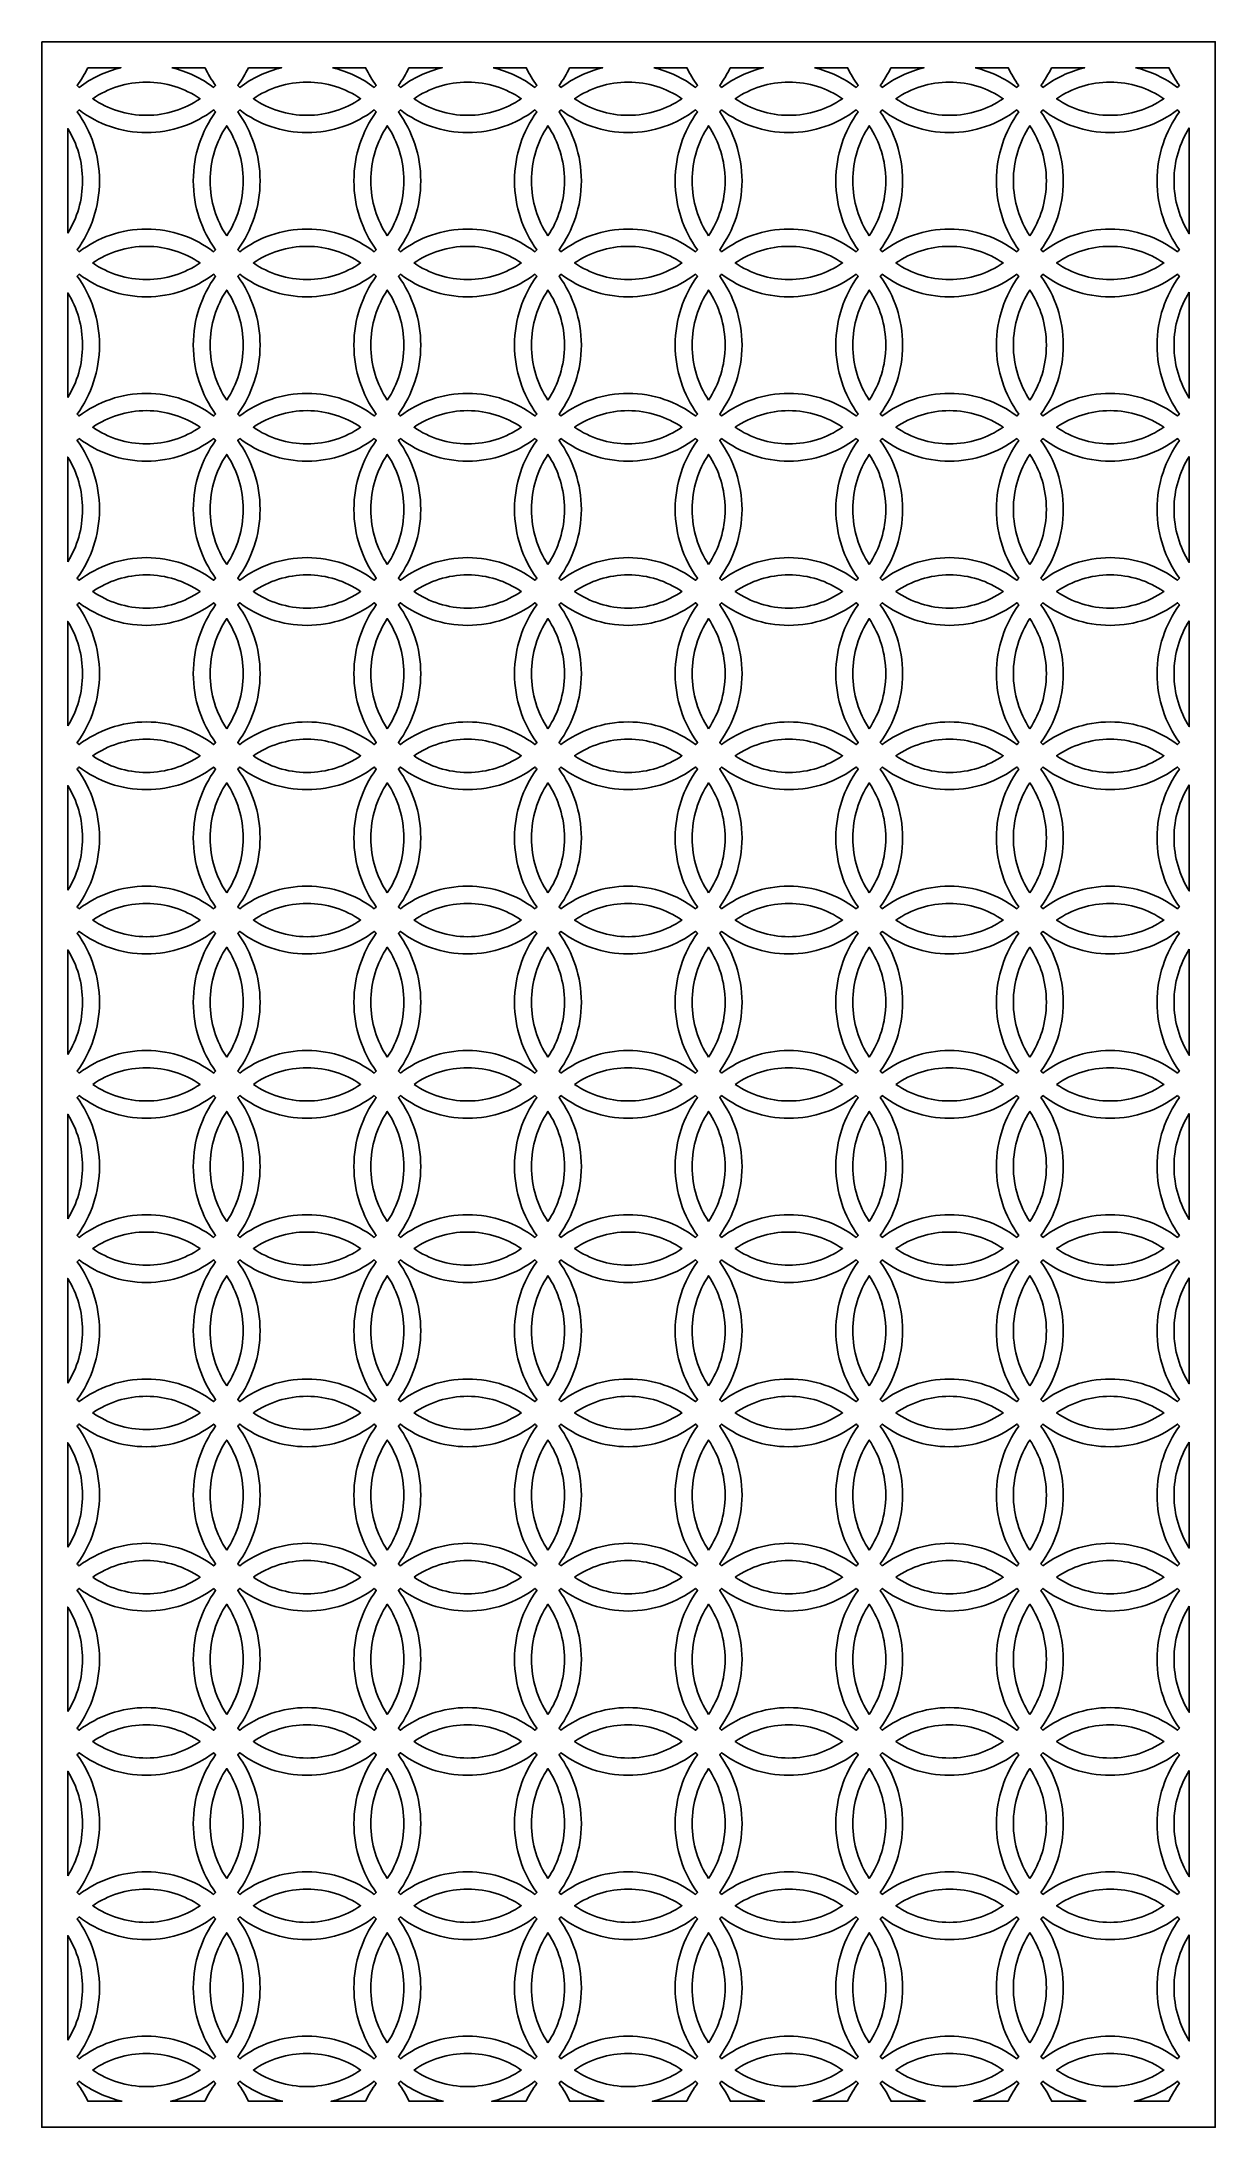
# Model space of a CAD drawing. Header units: centimetres. Extents: x -7.2 to 6.2, y -13.5 to 10.4.
import ezdxf

# ---------------------------------------------------------------- set-up
doc = ezdxf.new("R2010")
doc.units = ezdxf.units.CM
doc.header["$MEASUREMENT"] = 0
doc.layers.add('layer 1', color=7, linetype='Continuous')

msp = doc.modelspace()

# ---------------------------------------------------------------- linework, layer by layer
at = {"layer": 'layer 1', "color": 242}
for points, knots in [([(-7.21231, 10.37774), (-7.21231, 10.37774), (6.19723, 10.37774), (6.19723, 10.37774), (6.19723, 10.37774), (6.19723, 10.37774), (6.19723, -13.46144), (6.19723, -13.46144), (6.19723, -13.46144), (6.19723, -13.46144), (-7.21231, -13.46144), (-7.21231, -13.46144), (-7.21231, -13.46144), (-7.21231, -13.46144), (-7.21231, 10.37774), (-7.21231, 10.37774)], [0, 0, 0, 0, 0.2, 0.2, 0.2, 0.2, 0.4, 0.4, 0.4, 0.4, 0.6, 0.6, 0.6, 0.6, 1, 1, 1, 1]), ([(-6.68678, 10.07975), (-6.72131, 10.00859), (-6.76192, 9.941), (-6.80792, 9.87771), (-6.80792, 9.87771), (-6.8006, 9.87005), (-6.79316, 9.86251), (-6.78563, 9.85507), (-6.78563, 9.85507), (-6.64503, 9.96087), (-6.48294, 10.03853), (-6.30747, 10.07975), (-6.30747, 10.07975), (-6.30747, 10.07975), (-6.68678, 10.07975), (-6.68678, 10.07975)], [0, 0, 0, 0, 0.2, 0.2, 0.2, 0.2, 0.4, 0.4, 0.4, 0.4, 0.6, 0.6, 0.6, 0.6, 1, 1, 1, 1]), ([(-5.7258, 10.07975), (-5.55033, 10.03853), (-5.38824, 9.96087), (-5.24764, 9.85507), (-5.24764, 9.85507), (-5.24011, 9.86251), (-5.23267, 9.87005), (-5.22535, 9.8777), (-5.22535, 9.8777), (-5.27135, 9.94099), (-5.31197, 10.00859), (-5.3465, 10.07975), (-5.3465, 10.07975), (-5.3465, 10.07975), (-5.7258, 10.07975), (-5.7258, 10.07975)], [0, 0, 0, 0, 0.2, 0.2, 0.2, 0.2, 0.4, 0.4, 0.4, 0.4, 0.6, 0.6, 0.6, 0.6, 1, 1, 1, 1]), ([(-4.85124, 10.07975), (-4.88578, 10.00859), (-4.92639, 9.941), (-4.97239, 9.87771), (-4.97239, 9.87771), (-4.96506, 9.87005), (-4.95763, 9.86251), (-4.9501, 9.85507), (-4.9501, 9.85507), (-4.80949, 9.96087), (-4.64741, 10.03853), (-4.47194, 10.07975), (-4.47194, 10.07975), (-4.47194, 10.07975), (-4.85124, 10.07975), (-4.85124, 10.07975)], [0, 0, 0, 0, 0.2, 0.2, 0.2, 0.2, 0.4, 0.4, 0.4, 0.4, 0.6, 0.6, 0.6, 0.6, 1, 1, 1, 1]), ([(-3.89027, 10.07975), (-3.7148, 10.03853), (-3.55271, 9.96087), (-3.4121, 9.85507), (-3.4121, 9.85507), (-3.40457, 9.86251), (-3.39713, 9.87005), (-3.38981, 9.8777), (-3.38981, 9.8777), (-3.43581, 9.94099), (-3.47643, 10.00859), (-3.51097, 10.07975), (-3.51097, 10.07975), (-3.51097, 10.07975), (-3.89027, 10.07975), (-3.89027, 10.07975)], [0, 0, 0, 0, 0.2, 0.2, 0.2, 0.2, 0.4, 0.4, 0.4, 0.4, 0.6, 0.6, 0.6, 0.6, 1, 1, 1, 1]), ([(-3.01571, 10.07975), (-3.05025, 10.00859), (-3.09086, 9.941), (-3.13685, 9.87771), (-3.13685, 9.87771), (-3.12953, 9.87005), (-3.1221, 9.86251), (-3.11457, 9.85507), (-3.11457, 9.85507), (-2.97396, 9.96087), (-2.81188, 10.03853), (-2.63641, 10.07975), (-2.63641, 10.07975), (-2.63641, 10.07975), (-3.01571, 10.07975), (-3.01571, 10.07975)], [0, 0, 0, 0, 0.2, 0.2, 0.2, 0.2, 0.4, 0.4, 0.4, 0.4, 0.6, 0.6, 0.6, 0.6, 1, 1, 1, 1]), ([(-2.05474, 10.07975), (-1.87927, 10.03853), (-1.71718, 9.96087), (-1.57657, 9.85507), (-1.57657, 9.85507), (-1.56904, 9.86251), (-1.5616, 9.87004), (-1.55428, 9.8777), (-1.55428, 9.8777), (-1.60028, 9.94099), (-1.6409, 10.00859), (-1.67544, 10.07975), (-1.67544, 10.07975), (-1.67544, 10.07975), (-2.05474, 10.07975), (-2.05474, 10.07975)], [0, 0, 0, 0, 0.2, 0.2, 0.2, 0.2, 0.4, 0.4, 0.4, 0.4, 0.6, 0.6, 0.6, 0.6, 1, 1, 1, 1]), ([(-1.18018, 10.07975), (-1.21472, 10.00859), (-1.25533, 9.941), (-1.30132, 9.87771), (-1.30132, 9.87771), (-1.294, 9.87005), (-1.28657, 9.86251), (-1.27903, 9.85507), (-1.27903, 9.85507), (-1.13843, 9.96087), (-0.97635, 10.03853), (-0.80088, 10.07975), (-0.80088, 10.07975), (-0.80088, 10.07975), (-1.18018, 10.07975), (-1.18018, 10.07975)], [0, 0, 0, 0, 0.2, 0.2, 0.2, 0.2, 0.4, 0.4, 0.4, 0.4, 0.6, 0.6, 0.6, 0.6, 1, 1, 1, 1]), ([(-0.21921, 10.07975), (-0.04374, 10.03853), (0.11835, 9.96087), (0.25896, 9.85507), (0.25896, 9.85507), (0.26649, 9.86251), (0.27393, 9.87005), (0.28125, 9.8777), (0.28125, 9.8777), (0.23525, 9.94099), (0.19463, 10.00859), (0.16009, 10.07975), (0.16009, 10.07975), (0.16009, 10.07975), (-0.21921, 10.07975), (-0.21921, 10.07975)], [0, 0, 0, 0, 0.2, 0.2, 0.2, 0.2, 0.4, 0.4, 0.4, 0.4, 0.6, 0.6, 0.6, 0.6, 1, 1, 1, 1]), ([(0.65535, 10.07975), (0.62081, 10.00859), (0.58021, 9.941), (0.53421, 9.87771), (0.53421, 9.87771), (0.54153, 9.87005), (0.54897, 9.86251), (0.5565, 9.85507), (0.5565, 9.85507), (0.6971, 9.96087), (0.85919, 10.03853), (1.03465, 10.07975), (1.03465, 10.07975), (1.03465, 10.07975), (0.65535, 10.07975), (0.65535, 10.07975)], [0, 0, 0, 0, 0.2, 0.2, 0.2, 0.2, 0.4, 0.4, 0.4, 0.4, 0.6, 0.6, 0.6, 0.6, 1, 1, 1, 1]), ([(1.61632, 10.07975), (1.79179, 10.03853), (1.95389, 9.96087), (2.09449, 9.85507), (2.09449, 9.85507), (2.10202, 9.86251), (2.10946, 9.87005), (2.11678, 9.8777), (2.11678, 9.8777), (2.07078, 9.94099), (2.03016, 10.00859), (1.99562, 10.07975), (1.99562, 10.07975), (1.99562, 10.07975), (1.61632, 10.07975), (1.61632, 10.07975)], [0, 0, 0, 0, 0.2, 0.2, 0.2, 0.2, 0.4, 0.4, 0.4, 0.4, 0.6, 0.6, 0.6, 0.6, 1, 1, 1, 1]), ([(2.49088, 10.07975), (2.45635, 10.00859), (2.41574, 9.941), (2.36974, 9.87771), (2.36974, 9.87771), (2.37706, 9.87005), (2.3845, 9.86251), (2.39203, 9.85507), (2.39203, 9.85507), (2.53263, 9.96087), (2.69472, 10.03853), (2.87019, 10.07975), (2.87019, 10.07975), (2.87019, 10.07975), (2.49088, 10.07975), (2.49088, 10.07975)], [0, 0, 0, 0, 0.2, 0.2, 0.2, 0.2, 0.4, 0.4, 0.4, 0.4, 0.6, 0.6, 0.6, 0.6, 1, 1, 1, 1]), ([(3.45185, 10.07975), (3.62732, 10.03853), (3.78942, 9.96087), (3.93002, 9.85507), (3.93002, 9.85507), (3.93755, 9.86251), (3.94499, 9.87005), (3.95232, 9.8777), (3.95232, 9.8777), (3.90631, 9.94099), (3.86569, 10.00859), (3.83115, 10.07975), (3.83115, 10.07975), (3.83115, 10.07975), (3.45185, 10.07975), (3.45185, 10.07975)], [0, 0, 0, 0, 0.2, 0.2, 0.2, 0.2, 0.4, 0.4, 0.4, 0.4, 0.6, 0.6, 0.6, 0.6, 1, 1, 1, 1]), ([(4.32642, 10.07975), (4.29188, 10.00859), (4.25127, 9.941), (4.20527, 9.87771), (4.20527, 9.87771), (4.21259, 9.87005), (4.22003, 9.86251), (4.22756, 9.85507), (4.22756, 9.85507), (4.36817, 9.96087), (4.53025, 10.03853), (4.70572, 10.07975), (4.70572, 10.07975), (4.70572, 10.07975), (4.32642, 10.07975), (4.32642, 10.07975)], [0, 0, 0, 0, 0.2, 0.2, 0.2, 0.2, 0.4, 0.4, 0.4, 0.4, 0.6, 0.6, 0.6, 0.6, 1, 1, 1, 1]), ([(5.28739, 10.07975), (5.46286, 10.03853), (5.62495, 9.96087), (5.76556, 9.85507), (5.76556, 9.85507), (5.77309, 9.86251), (5.78053, 9.87004), (5.78785, 9.8777), (5.78785, 9.8777), (5.74185, 9.94099), (5.70123, 10.00859), (5.66669, 10.07975), (5.66669, 10.07975), (5.66669, 10.07975), (5.28739, 10.07975), (5.28739, 10.07975)], [0, 0, 0, 0, 0.2, 0.2, 0.2, 0.2, 0.4, 0.4, 0.4, 0.4, 0.6, 0.6, 0.6, 0.6, 1, 1, 1, 1]), ([(-6.01663, 9.91631), (-5.79022, 9.91631), (-5.57934, 9.84627), (-5.40369, 9.72637), (-5.40369, 9.72637), (-5.57934, 9.60645), (-5.79021, 9.53638), (-6.01663, 9.53638), (-6.01663, 9.53638), (-6.24305, 9.53638), (-6.45393, 9.60644), (-6.62957, 9.72636), (-6.62957, 9.72636), (-6.45393, 9.84627), (-6.24305, 9.91631), (-6.01663, 9.91631)], [0, 0, 0, 0, 0.2, 0.2, 0.2, 0.2, 0.4, 0.4, 0.4, 0.4, 0.6, 0.6, 0.6, 0.6, 1, 1, 1, 1]), ([(-4.1811, 9.91631), (-3.95468, 9.91631), (-3.7438, 9.84627), (-3.56816, 9.72637), (-3.56816, 9.72637), (-3.7438, 9.60645), (-3.95467, 9.53638), (-4.1811, 9.53638), (-4.1811, 9.53638), (-4.40752, 9.53638), (-4.6184, 9.60645), (-4.79404, 9.72637), (-4.79404, 9.72637), (-4.6184, 9.84627), (-4.40751, 9.91631), (-4.1811, 9.91631)], [0, 0, 0, 0, 0.2, 0.2, 0.2, 0.2, 0.4, 0.4, 0.4, 0.4, 0.6, 0.6, 0.6, 0.6, 1, 1, 1, 1]), ([(-2.34557, 9.91631), (-2.11915, 9.91631), (-1.90827, 9.84627), (-1.73263, 9.72637), (-1.73263, 9.72637), (-1.90827, 9.60644), (-2.11914, 9.53638), (-2.34557, 9.53638), (-2.34557, 9.53638), (-2.57199, 9.53638), (-2.78287, 9.60645), (-2.95851, 9.72637), (-2.95851, 9.72637), (-2.78286, 9.84627), (-2.57198, 9.91631), (-2.34557, 9.91631)], [0, 0, 0, 0, 0.2, 0.2, 0.2, 0.2, 0.4, 0.4, 0.4, 0.4, 0.6, 0.6, 0.6, 0.6, 1, 1, 1, 1]), ([(-0.51003, 9.91631), (-0.28362, 9.91631), (-0.07274, 9.84627), (0.1029, 9.72637), (0.1029, 9.72637), (-0.07274, 9.60645), (-0.28361, 9.53638), (-0.51003, 9.53638), (-0.51003, 9.53638), (-0.73646, 9.53638), (-0.94734, 9.60645), (-1.12298, 9.72637), (-1.12298, 9.72637), (-0.94733, 9.84627), (-0.73645, 9.91631), (-0.51003, 9.91631)], [0, 0, 0, 0, 0.2, 0.2, 0.2, 0.2, 0.4, 0.4, 0.4, 0.4, 0.6, 0.6, 0.6, 0.6, 1, 1, 1, 1]), ([(1.3255, 9.91631), (1.55191, 9.91631), (1.76279, 9.84627), (1.93843, 9.72637), (1.93843, 9.72637), (1.76279, 9.60645), (1.55192, 9.53638), (1.3255, 9.53638), (1.3255, 9.53638), (1.09908, 9.53638), (0.88819, 9.60645), (0.71255, 9.72637), (0.71255, 9.72637), (0.8882, 9.84627), (1.09908, 9.91631), (1.3255, 9.91631)], [0, 0, 0, 0, 0.2, 0.2, 0.2, 0.2, 0.4, 0.4, 0.4, 0.4, 0.6, 0.6, 0.6, 0.6, 1, 1, 1, 1]), ([(3.16103, 9.91631), (3.38744, 9.91631), (3.59832, 9.84627), (3.77397, 9.72637), (3.77397, 9.72637), (3.59832, 9.60645), (3.38746, 9.53638), (3.16103, 9.53638), (3.16103, 9.53638), (2.93461, 9.53638), (2.72373, 9.60645), (2.54809, 9.72637), (2.54809, 9.72637), (2.72373, 9.84627), (2.93462, 9.91631), (3.16103, 9.91631)], [0, 0, 0, 0, 0.2, 0.2, 0.2, 0.2, 0.4, 0.4, 0.4, 0.4, 0.6, 0.6, 0.6, 0.6, 1, 1, 1, 1]), ([(4.99656, 9.91631), (5.22298, 9.91631), (5.43386, 9.84627), (5.6095, 9.72637), (5.6095, 9.72637), (5.43386, 9.60644), (5.22299, 9.53638), (4.99656, 9.53638), (4.99656, 9.53638), (4.77014, 9.53638), (4.55926, 9.60645), (4.38362, 9.72637), (4.38362, 9.72637), (4.55926, 9.84627), (4.77015, 9.91631), (4.99656, 9.91631)], [0, 0, 0, 0, 0.2, 0.2, 0.2, 0.2, 0.4, 0.4, 0.4, 0.4, 0.6, 0.6, 0.6, 0.6, 1, 1, 1, 1]), ([(-6.01663, 8.23561), (-5.72925, 8.23561), (-5.4632, 8.13954), (-5.24764, 7.97732), (-5.24764, 7.97732), (-5.2401, 7.98476), (-5.23267, 7.9923), (-5.22535, 7.99996), (-5.22535, 7.99996), (-5.38558, 8.22042), (-5.48055, 8.49297), (-5.48055, 8.78747), (-5.48055, 8.78747), (-5.48055, 9.08196), (-5.38558, 9.35453), (-5.22535, 9.57499), (-5.22535, 9.57499), (-5.23266, 9.58264), (-5.24006, 9.59018), (-5.24758, 9.59761), (-5.24758, 9.59761), (-5.46315, 9.43538), (-5.72924, 9.33933), (-6.01663, 9.33933), (-6.01663, 9.33933), (-6.30401, 9.33933), (-6.57011, 9.43538), (-6.78569, 9.59761), (-6.78569, 9.59761), (-6.79321, 9.59018), (-6.80061, 9.58264), (-6.80792, 9.575), (-6.80792, 9.575), (-6.64767, 9.35454), (-6.55271, 9.08197), (-6.55271, 8.78747), (-6.55271, 8.78747), (-6.55271, 8.49298), (-6.64768, 8.22042), (-6.80792, 7.99996), (-6.80792, 7.99996), (-6.8006, 7.9923), (-6.79316, 7.98476), (-6.78563, 7.97732), (-6.78563, 7.97732), (-6.57007, 8.13954), (-6.304, 8.23561), (-6.01663, 8.23561)], [0, 0, 0, 0, 0.07692308, 0.07692308, 0.07692308, 0.07692308, 0.15384615, 0.15384615, 0.15384615, 0.15384615, 0.23076923, 0.23076923, 0.23076923, 0.23076923, 0.30769231, 0.30769231, 0.30769231, 0.30769231, 0.38461538, 0.38461538, 0.38461538, 0.38461538, 0.46153846, 0.46153846, 0.46153846, 0.46153846, 0.53846154, 0.53846154, 0.53846154, 0.53846154, 0.61538462, 0.61538462, 0.61538462, 0.61538462, 0.69230769, 0.69230769, 0.69230769, 0.69230769, 0.76923077, 0.76923077, 0.76923077, 0.76923077, 0.84615385, 0.84615385, 0.84615385, 0.84615385, 1, 1, 1, 1]), ([(-4.1811, 8.23561), (-3.89372, 8.23561), (-3.62767, 8.13954), (-3.4121, 7.97732), (-3.4121, 7.97732), (-3.40457, 7.98476), (-3.39713, 7.9923), (-3.38981, 7.99996), (-3.38981, 7.99996), (-3.55005, 8.22042), (-3.64502, 8.49297), (-3.64502, 8.78747), (-3.64502, 8.78747), (-3.64502, 9.08196), (-3.55005, 9.35453), (-3.38982, 9.57499), (-3.38982, 9.57499), (-3.39713, 9.58264), (-3.40452, 9.59018), (-3.41204, 9.59761), (-3.41204, 9.59761), (-3.62762, 9.43539), (-3.89371, 9.33933), (-4.1811, 9.33933), (-4.1811, 9.33933), (-4.46849, 9.33933), (-4.73458, 9.43538), (-4.95016, 9.59761), (-4.95016, 9.59761), (-4.95767, 9.59018), (-4.96507, 9.58264), (-4.97238, 9.575), (-4.97238, 9.575), (-4.81214, 9.35454), (-4.71718, 9.08197), (-4.71718, 8.78747), (-4.71718, 8.78747), (-4.71718, 8.49297), (-4.81215, 8.22042), (-4.97239, 7.99996), (-4.97239, 7.99996), (-4.96507, 7.9923), (-4.95763, 7.98476), (-4.9501, 7.97732), (-4.9501, 7.97732), (-4.73453, 8.13954), (-4.46848, 8.23561), (-4.1811, 8.23561)], [0, 0, 0, 0, 0.07692308, 0.07692308, 0.07692308, 0.07692308, 0.15384615, 0.15384615, 0.15384615, 0.15384615, 0.23076923, 0.23076923, 0.23076923, 0.23076923, 0.30769231, 0.30769231, 0.30769231, 0.30769231, 0.38461538, 0.38461538, 0.38461538, 0.38461538, 0.46153846, 0.46153846, 0.46153846, 0.46153846, 0.53846154, 0.53846154, 0.53846154, 0.53846154, 0.61538462, 0.61538462, 0.61538462, 0.61538462, 0.69230769, 0.69230769, 0.69230769, 0.69230769, 0.76923077, 0.76923077, 0.76923077, 0.76923077, 0.84615385, 0.84615385, 0.84615385, 0.84615385, 1, 1, 1, 1]), ([(-2.34557, 8.23561), (-2.05819, 8.23561), (-1.79214, 8.13954), (-1.57657, 7.97732), (-1.57657, 7.97732), (-1.56904, 7.98476), (-1.5616, 7.9923), (-1.55428, 7.99995), (-1.55428, 7.99995), (-1.71451, 8.22042), (-1.80949, 8.49297), (-1.80949, 8.78747), (-1.80949, 8.78747), (-1.80949, 9.08197), (-1.71452, 9.35453), (-1.55429, 9.57499), (-1.55429, 9.57499), (-1.5616, 9.58264), (-1.569, 9.59018), (-1.57651, 9.59761), (-1.57651, 9.59761), (-1.79209, 9.43539), (-2.05818, 9.33933), (-2.34557, 9.33933), (-2.34557, 9.33933), (-2.63295, 9.33933), (-2.89905, 9.43538), (-3.11463, 9.59761), (-3.11463, 9.59761), (-3.12214, 9.59018), (-3.12954, 9.58264), (-3.13685, 9.575), (-3.13685, 9.575), (-2.97661, 9.35454), (-2.88165, 9.08197), (-2.88165, 8.78747), (-2.88165, 8.78747), (-2.88165, 8.49298), (-2.97663, 8.22042), (-3.13686, 7.99996), (-3.13686, 7.99996), (-3.12954, 7.9923), (-3.1221, 7.98477), (-3.11457, 7.97732), (-3.11457, 7.97732), (-2.899, 8.13954), (-2.63294, 8.23561), (-2.34557, 8.23561)], [0, 0, 0, 0, 0.07692308, 0.07692308, 0.07692308, 0.07692308, 0.15384615, 0.15384615, 0.15384615, 0.15384615, 0.23076923, 0.23076923, 0.23076923, 0.23076923, 0.30769231, 0.30769231, 0.30769231, 0.30769231, 0.38461538, 0.38461538, 0.38461538, 0.38461538, 0.46153846, 0.46153846, 0.46153846, 0.46153846, 0.53846154, 0.53846154, 0.53846154, 0.53846154, 0.61538462, 0.61538462, 0.61538462, 0.61538462, 0.69230769, 0.69230769, 0.69230769, 0.69230769, 0.76923077, 0.76923077, 0.76923077, 0.76923077, 0.84615385, 0.84615385, 0.84615385, 0.84615385, 1, 1, 1, 1]), ([(-0.51003, 8.23561), (-0.22266, 8.23561), (0.04339, 8.13954), (0.25896, 7.97732), (0.25896, 7.97732), (0.26649, 7.98476), (0.27393, 7.9923), (0.28125, 7.99996), (0.28125, 7.99996), (0.12102, 8.22042), (0.02605, 8.49297), (0.02605, 8.78747), (0.02605, 8.78747), (0.02605, 9.08196), (0.12101, 9.35453), (0.28124, 9.57499), (0.28124, 9.57499), (0.27393, 9.58264), (0.26653, 9.59018), (0.25902, 9.59761), (0.25902, 9.59761), (0.04344, 9.43538), (-0.22265, 9.33933), (-0.51003, 9.33933), (-0.51003, 9.33933), (-0.79742, 9.33933), (-1.06352, 9.43538), (-1.27909, 9.59761), (-1.27909, 9.59761), (-1.28661, 9.59018), (-1.29401, 9.58264), (-1.30132, 9.575), (-1.30132, 9.575), (-1.14108, 9.35454), (-1.04612, 9.08197), (-1.04612, 8.78747), (-1.04612, 8.78747), (-1.04612, 8.49298), (-1.14109, 8.22042), (-1.30133, 7.99996), (-1.30133, 7.99996), (-1.294, 7.9923), (-1.28657, 7.98477), (-1.27904, 7.97732), (-1.27904, 7.97732), (-1.06347, 8.13954), (-0.79741, 8.23561), (-0.51003, 8.23561)], [0, 0, 0, 0, 0.07692308, 0.07692308, 0.07692308, 0.07692308, 0.15384615, 0.15384615, 0.15384615, 0.15384615, 0.23076923, 0.23076923, 0.23076923, 0.23076923, 0.30769231, 0.30769231, 0.30769231, 0.30769231, 0.38461538, 0.38461538, 0.38461538, 0.38461538, 0.46153846, 0.46153846, 0.46153846, 0.46153846, 0.53846154, 0.53846154, 0.53846154, 0.53846154, 0.61538462, 0.61538462, 0.61538462, 0.61538462, 0.69230769, 0.69230769, 0.69230769, 0.69230769, 0.76923077, 0.76923077, 0.76923077, 0.76923077, 0.84615385, 0.84615385, 0.84615385, 0.84615385, 1, 1, 1, 1]), ([(1.3255, 8.23561), (1.61287, 8.23561), (1.87892, 8.13954), (2.09449, 7.97732), (2.09449, 7.97732), (2.10202, 7.98476), (2.10946, 7.9923), (2.11678, 7.99996), (2.11678, 7.99996), (1.95655, 8.22042), (1.86158, 8.49297), (1.86158, 8.78747), (1.86158, 8.78747), (1.86158, 9.08196), (1.95655, 9.35453), (2.11677, 9.57499), (2.11677, 9.57499), (2.10947, 9.58264), (2.10207, 9.59018), (2.09455, 9.59761), (2.09455, 9.59761), (1.87898, 9.43539), (1.61288, 9.33933), (1.3255, 9.33933), (1.3255, 9.33933), (1.03811, 9.33933), (0.77201, 9.43538), (0.55644, 9.59761), (0.55644, 9.59761), (0.54892, 9.59018), (0.54152, 9.58264), (0.53421, 9.575), (0.53421, 9.575), (0.69445, 9.35454), (0.78942, 9.08197), (0.78942, 8.78747), (0.78942, 8.78747), (0.78942, 8.49297), (0.69444, 8.22042), (0.53421, 7.99996), (0.53421, 7.99996), (0.54153, 7.9923), (0.54896, 7.98476), (0.55649, 7.97732), (0.55649, 7.97732), (0.77206, 8.13954), (1.03812, 8.23561), (1.3255, 8.23561)], [0, 0, 0, 0, 0.07692308, 0.07692308, 0.07692308, 0.07692308, 0.15384615, 0.15384615, 0.15384615, 0.15384615, 0.23076923, 0.23076923, 0.23076923, 0.23076923, 0.30769231, 0.30769231, 0.30769231, 0.30769231, 0.38461538, 0.38461538, 0.38461538, 0.38461538, 0.46153846, 0.46153846, 0.46153846, 0.46153846, 0.53846154, 0.53846154, 0.53846154, 0.53846154, 0.61538462, 0.61538462, 0.61538462, 0.61538462, 0.69230769, 0.69230769, 0.69230769, 0.69230769, 0.76923077, 0.76923077, 0.76923077, 0.76923077, 0.84615385, 0.84615385, 0.84615385, 0.84615385, 1, 1, 1, 1]), ([(3.16103, 8.23561), (3.4484, 8.23561), (3.71445, 8.13954), (3.93002, 7.97732), (3.93002, 7.97732), (3.93756, 7.98476), (3.94499, 7.9923), (3.95232, 7.99996), (3.95232, 7.99996), (3.79208, 8.22042), (3.69711, 8.49297), (3.69711, 8.78747), (3.69711, 8.78747), (3.69711, 9.08196), (3.79208, 9.35453), (3.95231, 9.57499), (3.95231, 9.57499), (3.945, 9.58264), (3.9376, 9.59018), (3.93008, 9.59761), (3.93008, 9.59761), (3.71451, 9.43539), (3.44842, 9.33933), (3.16103, 9.33933), (3.16103, 9.33933), (2.87364, 9.33933), (2.60754, 9.43538), (2.39197, 9.59761), (2.39197, 9.59761), (2.38445, 9.59018), (2.37705, 9.58264), (2.36975, 9.575), (2.36975, 9.575), (2.52999, 9.35454), (2.62495, 9.08197), (2.62495, 8.78747), (2.62495, 8.78747), (2.62495, 8.49298), (2.52997, 8.22042), (2.36974, 7.99996), (2.36974, 7.99996), (2.37706, 7.9923), (2.3845, 7.98477), (2.39203, 7.97732), (2.39203, 7.97732), (2.6076, 8.13954), (2.87366, 8.23561), (3.16103, 8.23561)], [0, 0, 0, 0, 0.07692308, 0.07692308, 0.07692308, 0.07692308, 0.15384615, 0.15384615, 0.15384615, 0.15384615, 0.23076923, 0.23076923, 0.23076923, 0.23076923, 0.30769231, 0.30769231, 0.30769231, 0.30769231, 0.38461538, 0.38461538, 0.38461538, 0.38461538, 0.46153846, 0.46153846, 0.46153846, 0.46153846, 0.53846154, 0.53846154, 0.53846154, 0.53846154, 0.61538462, 0.61538462, 0.61538462, 0.61538462, 0.69230769, 0.69230769, 0.69230769, 0.69230769, 0.76923077, 0.76923077, 0.76923077, 0.76923077, 0.84615385, 0.84615385, 0.84615385, 0.84615385, 1, 1, 1, 1]), ([(4.99656, 8.23561), (5.28394, 8.23561), (5.54999, 8.13954), (5.76556, 7.97732), (5.76556, 7.97732), (5.77309, 7.98476), (5.78053, 7.9923), (5.78785, 7.99995), (5.78785, 7.99995), (5.62761, 8.22042), (5.53264, 8.49297), (5.53264, 8.78747), (5.53264, 8.78747), (5.53264, 9.08197), (5.62761, 9.35453), (5.78784, 9.57499), (5.78784, 9.57499), (5.78053, 9.58264), (5.77313, 9.59018), (5.76562, 9.59761), (5.76562, 9.59761), (5.55004, 9.43539), (5.28395, 9.33933), (4.99656, 9.33933), (4.99656, 9.33933), (4.70918, 9.33933), (4.44308, 9.43538), (4.2275, 9.59761), (4.2275, 9.59761), (4.21999, 9.59018), (4.21259, 9.58264), (4.20528, 9.575), (4.20528, 9.575), (4.36552, 9.35454), (4.46048, 9.08197), (4.46048, 8.78747), (4.46048, 8.78747), (4.46048, 8.49298), (4.3655, 8.22042), (4.20527, 7.99996), (4.20527, 7.99996), (4.21259, 7.9923), (4.22003, 7.98477), (4.22756, 7.97732), (4.22756, 7.97732), (4.44313, 8.13954), (4.70919, 8.23561), (4.99656, 8.23561)], [0, 0, 0, 0, 0.07692308, 0.07692308, 0.07692308, 0.07692308, 0.15384615, 0.15384615, 0.15384615, 0.15384615, 0.23076923, 0.23076923, 0.23076923, 0.23076923, 0.30769231, 0.30769231, 0.30769231, 0.30769231, 0.38461538, 0.38461538, 0.38461538, 0.38461538, 0.46153846, 0.46153846, 0.46153846, 0.46153846, 0.53846154, 0.53846154, 0.53846154, 0.53846154, 0.61538462, 0.61538462, 0.61538462, 0.61538462, 0.69230769, 0.69230769, 0.69230769, 0.69230769, 0.76923077, 0.76923077, 0.76923077, 0.76923077, 0.84615385, 0.84615385, 0.84615385, 0.84615385, 1, 1, 1, 1]), ([(-6.91432, 8.18987), (-6.80762, 8.36335), (-6.74584, 8.56828), (-6.74584, 8.78747), (-6.74584, 8.78747), (-6.74584, 9.00664), (-6.80764, 9.21154), (-6.91432, 9.38501), (-6.91432, 9.38501), (-6.91432, 9.38501), (-6.91432, 8.18987), (-6.91432, 8.18987)], [0, 0, 0, 0, 0.25, 0.25, 0.25, 0.25, 0.5, 0.5, 0.5, 0.5, 1, 1, 1, 1]), ([(-5.09887, 8.15835), (-5.21786, 8.33829), (-5.28743, 8.55486), (-5.28743, 8.78747), (-5.28743, 8.78747), (-5.28743, 9.02006), (-5.21787, 9.23661), (-5.0989, 9.41656), (-5.0989, 9.41656), (-4.9799, 9.23661), (-4.9103, 9.02008), (-4.9103, 8.78747), (-4.9103, 8.78747), (-4.9103, 8.55486), (-4.97987, 8.33829), (-5.09887, 8.15835)], [0, 0, 0, 0, 0.2, 0.2, 0.2, 0.2, 0.4, 0.4, 0.4, 0.4, 0.6, 0.6, 0.6, 0.6, 1, 1, 1, 1]), ([(-3.26333, 8.15835), (-3.38233, 8.33829), (-3.45189, 8.55486), (-3.45189, 8.78747), (-3.45189, 8.78747), (-3.45189, 9.02006), (-3.38234, 9.23661), (-3.26336, 9.41656), (-3.26336, 9.41656), (-3.14437, 9.23661), (-3.07477, 9.02008), (-3.07477, 8.78747), (-3.07477, 8.78747), (-3.07477, 8.55486), (-3.14434, 8.33829), (-3.26333, 8.15835)], [0, 0, 0, 0, 0.2, 0.2, 0.2, 0.2, 0.4, 0.4, 0.4, 0.4, 0.6, 0.6, 0.6, 0.6, 1, 1, 1, 1]), ([(-1.4278, 8.15835), (-1.5468, 8.33829), (-1.61636, 8.55486), (-1.61636, 8.78747), (-1.61636, 8.78747), (-1.61636, 9.02006), (-1.54681, 9.23661), (-1.42783, 9.41656), (-1.42783, 9.41656), (-1.30883, 9.23661), (-1.23924, 9.02008), (-1.23924, 8.78747), (-1.23924, 8.78747), (-1.23924, 8.55486), (-1.3088, 8.33829), (-1.4278, 8.15835)], [0, 0, 0, 0, 0.2, 0.2, 0.2, 0.2, 0.4, 0.4, 0.4, 0.4, 0.6, 0.6, 0.6, 0.6, 1, 1, 1, 1]), ([(0.40773, 8.15835), (0.28873, 8.33829), (0.21917, 8.55486), (0.21917, 8.78747), (0.21917, 8.78747), (0.21917, 9.02006), (0.28872, 9.23661), (0.4077, 9.41656), (0.4077, 9.41656), (0.5267, 9.23661), (0.59629, 9.02008), (0.59629, 8.78747), (0.59629, 8.78747), (0.59629, 8.55486), (0.52673, 8.33829), (0.40773, 8.15835)], [0, 0, 0, 0, 0.2, 0.2, 0.2, 0.2, 0.4, 0.4, 0.4, 0.4, 0.6, 0.6, 0.6, 0.6, 1, 1, 1, 1]), ([(2.24326, 8.15835), (2.12426, 8.33829), (2.05471, 8.55486), (2.05471, 8.78747), (2.05471, 8.78747), (2.05471, 9.02006), (2.12425, 9.23661), (2.24323, 9.41656), (2.24323, 9.41656), (2.36223, 9.23661), (2.43182, 9.02008), (2.43182, 8.78747), (2.43182, 8.78747), (2.43182, 8.55486), (2.36226, 8.33829), (2.24326, 8.15835)], [0, 0, 0, 0, 0.2, 0.2, 0.2, 0.2, 0.4, 0.4, 0.4, 0.4, 0.6, 0.6, 0.6, 0.6, 1, 1, 1, 1]), ([(4.07879, 8.15835), (3.9598, 8.33829), (3.89024, 8.55486), (3.89024, 8.78747), (3.89024, 8.78747), (3.89024, 9.02006), (3.95979, 9.23661), (4.07877, 9.41656), (4.07877, 9.41656), (4.19776, 9.23661), (4.26735, 9.02008), (4.26735, 8.78747), (4.26735, 8.78747), (4.26735, 8.55486), (4.19779, 8.33829), (4.07879, 8.15835)], [0, 0, 0, 0, 0.2, 0.2, 0.2, 0.2, 0.4, 0.4, 0.4, 0.4, 0.6, 0.6, 0.6, 0.6, 1, 1, 1, 1]), ([(5.89924, 9.39314), (5.78948, 9.21796), (5.72577, 9.01006), (5.72577, 8.78747), (5.72577, 8.78747), (5.72577, 8.56488), (5.78948, 8.35699), (5.89924, 8.18181), (5.89924, 8.18181), (5.89924, 8.18181), (5.89924, 9.39314), (5.89924, 9.39314)], [0, 0, 0, 0, 0.25, 0.25, 0.25, 0.25, 0.5, 0.5, 0.5, 0.5, 1, 1, 1, 1]), ([(-6.01663, 8.03856), (-5.79022, 8.03856), (-5.57934, 7.96852), (-5.40369, 7.84862), (-5.40369, 7.84862), (-5.57934, 7.72869), (-5.79021, 7.65863), (-6.01663, 7.65863), (-6.01663, 7.65863), (-6.24305, 7.65863), (-6.45393, 7.72869), (-6.62957, 7.84862), (-6.62957, 7.84862), (-6.45393, 7.96852), (-6.24305, 8.03856), (-6.01663, 8.03856)], [0, 0, 0, 0, 0.2, 0.2, 0.2, 0.2, 0.4, 0.4, 0.4, 0.4, 0.6, 0.6, 0.6, 0.6, 1, 1, 1, 1]), ([(-4.1811, 8.03856), (-3.95468, 8.03856), (-3.7438, 7.96852), (-3.56816, 7.84862), (-3.56816, 7.84862), (-3.7438, 7.72869), (-3.95467, 7.65863), (-4.1811, 7.65863), (-4.1811, 7.65863), (-4.40752, 7.65863), (-4.6184, 7.72869), (-4.79404, 7.84862), (-4.79404, 7.84862), (-4.6184, 7.96852), (-4.40752, 8.03856), (-4.1811, 8.03856)], [0, 0, 0, 0, 0.2, 0.2, 0.2, 0.2, 0.4, 0.4, 0.4, 0.4, 0.6, 0.6, 0.6, 0.6, 1, 1, 1, 1]), ([(-2.34557, 8.03856), (-2.11915, 8.03856), (-1.90827, 7.96852), (-1.73263, 7.84862), (-1.73263, 7.84862), (-1.90827, 7.72869), (-2.11914, 7.65863), (-2.34557, 7.65863), (-2.34557, 7.65863), (-2.57199, 7.65863), (-2.78287, 7.72869), (-2.95851, 7.84862), (-2.95851, 7.84862), (-2.78287, 7.96852), (-2.57198, 8.03856), (-2.34557, 8.03856)], [0, 0, 0, 0, 0.2, 0.2, 0.2, 0.2, 0.4, 0.4, 0.4, 0.4, 0.6, 0.6, 0.6, 0.6, 1, 1, 1, 1]), ([(-0.51003, 8.03856), (-0.28362, 8.03856), (-0.07274, 7.96852), (0.1029, 7.84862), (0.1029, 7.84862), (-0.07274, 7.72869), (-0.28361, 7.65863), (-0.51003, 7.65863), (-0.51003, 7.65863), (-0.73646, 7.65863), (-0.94734, 7.72869), (-1.12298, 7.84862), (-1.12298, 7.84862), (-0.94734, 7.96852), (-0.73645, 8.03856), (-0.51003, 8.03856)], [0, 0, 0, 0, 0.2, 0.2, 0.2, 0.2, 0.4, 0.4, 0.4, 0.4, 0.6, 0.6, 0.6, 0.6, 1, 1, 1, 1]), ([(1.3255, 8.03856), (1.55191, 8.03856), (1.76279, 7.96852), (1.93843, 7.84862), (1.93843, 7.84862), (1.76279, 7.72869), (1.55192, 7.65863), (1.3255, 7.65863), (1.3255, 7.65863), (1.09908, 7.65863), (0.88819, 7.72869), (0.71255, 7.84862), (0.71255, 7.84862), (0.88819, 7.96852), (1.09908, 8.03856), (1.3255, 8.03856)], [0, 0, 0, 0, 0.2, 0.2, 0.2, 0.2, 0.4, 0.4, 0.4, 0.4, 0.6, 0.6, 0.6, 0.6, 1, 1, 1, 1]), ([(3.16103, 8.03856), (3.38744, 8.03856), (3.59832, 7.96852), (3.77397, 7.84862), (3.77397, 7.84862), (3.59832, 7.72869), (3.38746, 7.65863), (3.16103, 7.65863), (3.16103, 7.65863), (2.93461, 7.65863), (2.72372, 7.72869), (2.54808, 7.84862), (2.54808, 7.84862), (2.72373, 7.96852), (2.93461, 8.03856), (3.16103, 8.03856)], [0, 0, 0, 0, 0.2, 0.2, 0.2, 0.2, 0.4, 0.4, 0.4, 0.4, 0.6, 0.6, 0.6, 0.6, 1, 1, 1, 1]), ([(4.99656, 8.03856), (5.22298, 8.03856), (5.43386, 7.96852), (5.6095, 7.84862), (5.6095, 7.84862), (5.43386, 7.72869), (5.22299, 7.65863), (4.99656, 7.65863), (4.99656, 7.65863), (4.77014, 7.65863), (4.55926, 7.72869), (4.38361, 7.84862), (4.38361, 7.84862), (4.55926, 7.96852), (4.77014, 8.03856), (4.99656, 8.03856)], [0, 0, 0, 0, 0.2, 0.2, 0.2, 0.2, 0.4, 0.4, 0.4, 0.4, 0.6, 0.6, 0.6, 0.6, 1, 1, 1, 1]), ([(-6.01663, 6.35787), (-5.72925, 6.35787), (-5.4632, 6.26179), (-5.24764, 6.09957), (-5.24764, 6.09957), (-5.24011, 6.10702), (-5.23267, 6.11455), (-5.22535, 6.12221), (-5.22535, 6.12221), (-5.38558, 6.34267), (-5.48055, 6.61523), (-5.48055, 6.90972), (-5.48055, 6.90972), (-5.48055, 7.20422), (-5.38558, 7.47678), (-5.22535, 7.69724), (-5.22535, 7.69724), (-5.23266, 7.70488), (-5.24006, 7.71243), (-5.24758, 7.71986), (-5.24758, 7.71986), (-5.46315, 7.55764), (-5.72924, 7.46158), (-6.01663, 7.46158), (-6.01663, 7.46158), (-6.30401, 7.46158), (-6.57011, 7.55764), (-6.78569, 7.71986), (-6.78569, 7.71986), (-6.79321, 7.71243), (-6.80061, 7.70489), (-6.80792, 7.69725), (-6.80792, 7.69725), (-6.64767, 7.47679), (-6.55271, 7.20422), (-6.55271, 6.90972), (-6.55271, 6.90972), (-6.55271, 6.61523), (-6.64769, 6.34267), (-6.80792, 6.12221), (-6.80792, 6.12221), (-6.8006, 6.11455), (-6.79316, 6.10702), (-6.78563, 6.09957), (-6.78563, 6.09957), (-6.57006, 6.26179), (-6.304, 6.35787), (-6.01663, 6.35787)], [0, 0, 0, 0, 0.07692308, 0.07692308, 0.07692308, 0.07692308, 0.15384615, 0.15384615, 0.15384615, 0.15384615, 0.23076923, 0.23076923, 0.23076923, 0.23076923, 0.30769231, 0.30769231, 0.30769231, 0.30769231, 0.38461538, 0.38461538, 0.38461538, 0.38461538, 0.46153846, 0.46153846, 0.46153846, 0.46153846, 0.53846154, 0.53846154, 0.53846154, 0.53846154, 0.61538462, 0.61538462, 0.61538462, 0.61538462, 0.69230769, 0.69230769, 0.69230769, 0.69230769, 0.76923077, 0.76923077, 0.76923077, 0.76923077, 0.84615385, 0.84615385, 0.84615385, 0.84615385, 1, 1, 1, 1]), ([(-4.1811, 6.35787), (-3.89372, 6.35787), (-3.62767, 6.26179), (-3.4121, 6.09957), (-3.4121, 6.09957), (-3.40457, 6.10702), (-3.39713, 6.11455), (-3.38981, 6.12221), (-3.38981, 6.12221), (-3.55005, 6.34267), (-3.64502, 6.61523), (-3.64502, 6.90972), (-3.64502, 6.90972), (-3.64502, 7.20422), (-3.55005, 7.47678), (-3.38982, 7.69724), (-3.38982, 7.69724), (-3.39713, 7.70488), (-3.40452, 7.71243), (-3.41204, 7.71986), (-3.41204, 7.71986), (-3.62762, 7.55764), (-3.89371, 7.46158), (-4.1811, 7.46158), (-4.1811, 7.46158), (-4.46849, 7.46158), (-4.73458, 7.55764), (-4.95016, 7.71986), (-4.95016, 7.71986), (-4.95767, 7.71243), (-4.96507, 7.70489), (-4.97238, 7.69725), (-4.97238, 7.69725), (-4.81214, 7.47679), (-4.71718, 7.20422), (-4.71718, 6.90972), (-4.71718, 6.90972), (-4.71718, 6.61523), (-4.81215, 6.34267), (-4.97239, 6.12221), (-4.97239, 6.12221), (-4.96506, 6.11455), (-4.95763, 6.10702), (-4.9501, 6.09957), (-4.9501, 6.09957), (-4.73453, 6.26179), (-4.46847, 6.35787), (-4.1811, 6.35787)], [0, 0, 0, 0, 0.07692308, 0.07692308, 0.07692308, 0.07692308, 0.15384615, 0.15384615, 0.15384615, 0.15384615, 0.23076923, 0.23076923, 0.23076923, 0.23076923, 0.30769231, 0.30769231, 0.30769231, 0.30769231, 0.38461538, 0.38461538, 0.38461538, 0.38461538, 0.46153846, 0.46153846, 0.46153846, 0.46153846, 0.53846154, 0.53846154, 0.53846154, 0.53846154, 0.61538462, 0.61538462, 0.61538462, 0.61538462, 0.69230769, 0.69230769, 0.69230769, 0.69230769, 0.76923077, 0.76923077, 0.76923077, 0.76923077, 0.84615385, 0.84615385, 0.84615385, 0.84615385, 1, 1, 1, 1]), ([(-2.34557, 6.35787), (-2.05819, 6.35787), (-1.79214, 6.26179), (-1.57657, 6.09957), (-1.57657, 6.09957), (-1.56904, 6.10701), (-1.5616, 6.11455), (-1.55428, 6.1222), (-1.55428, 6.1222), (-1.71451, 6.34267), (-1.80949, 6.61523), (-1.80949, 6.90972), (-1.80949, 6.90972), (-1.80949, 7.20422), (-1.71452, 7.47678), (-1.55429, 7.69724), (-1.55429, 7.69724), (-1.5616, 7.70489), (-1.569, 7.71243), (-1.57651, 7.71986), (-1.57651, 7.71986), (-1.79209, 7.55764), (-2.05818, 7.46158), (-2.34557, 7.46158), (-2.34557, 7.46158), (-2.63295, 7.46158), (-2.89905, 7.55764), (-3.11463, 7.71986), (-3.11463, 7.71986), (-3.12214, 7.71243), (-3.12954, 7.70489), (-3.13685, 7.69725), (-3.13685, 7.69725), (-2.97661, 7.47679), (-2.88165, 7.20422), (-2.88165, 6.90972), (-2.88165, 6.90972), (-2.88165, 6.61523), (-2.97663, 6.34267), (-3.13685, 6.12221), (-3.13685, 6.12221), (-3.12953, 6.11455), (-3.1221, 6.10702), (-3.11457, 6.09957), (-3.11457, 6.09957), (-2.899, 6.26179), (-2.63294, 6.35787), (-2.34557, 6.35787)], [0, 0, 0, 0, 0.07692308, 0.07692308, 0.07692308, 0.07692308, 0.15384615, 0.15384615, 0.15384615, 0.15384615, 0.23076923, 0.23076923, 0.23076923, 0.23076923, 0.30769231, 0.30769231, 0.30769231, 0.30769231, 0.38461538, 0.38461538, 0.38461538, 0.38461538, 0.46153846, 0.46153846, 0.46153846, 0.46153846, 0.53846154, 0.53846154, 0.53846154, 0.53846154, 0.61538462, 0.61538462, 0.61538462, 0.61538462, 0.69230769, 0.69230769, 0.69230769, 0.69230769, 0.76923077, 0.76923077, 0.76923077, 0.76923077, 0.84615385, 0.84615385, 0.84615385, 0.84615385, 1, 1, 1, 1]), ([(-0.51003, 6.35787), (-0.22266, 6.35787), (0.04339, 6.26179), (0.25896, 6.09957), (0.25896, 6.09957), (0.26649, 6.10702), (0.27393, 6.11455), (0.28125, 6.12221), (0.28125, 6.12221), (0.12102, 6.34267), (0.02605, 6.61523), (0.02605, 6.90972), (0.02605, 6.90972), (0.02605, 7.20422), (0.12101, 7.47678), (0.28124, 7.69724), (0.28124, 7.69724), (0.27393, 7.70488), (0.26653, 7.71243), (0.25902, 7.71986), (0.25902, 7.71986), (0.04344, 7.55764), (-0.22265, 7.46158), (-0.51003, 7.46158), (-0.51003, 7.46158), (-0.79742, 7.46158), (-1.06352, 7.55764), (-1.27909, 7.71986), (-1.27909, 7.71986), (-1.28661, 7.71243), (-1.29401, 7.70489), (-1.30132, 7.69725), (-1.30132, 7.69725), (-1.14108, 7.47679), (-1.04612, 7.20422), (-1.04612, 6.90972), (-1.04612, 6.90972), (-1.04612, 6.61523), (-1.14109, 6.34267), (-1.30132, 6.12221), (-1.30132, 6.12221), (-1.294, 6.11455), (-1.28657, 6.10702), (-1.27904, 6.09957), (-1.27904, 6.09957), (-1.06347, 6.26179), (-0.79741, 6.35787), (-0.51003, 6.35787)], [0, 0, 0, 0, 0.07692308, 0.07692308, 0.07692308, 0.07692308, 0.15384615, 0.15384615, 0.15384615, 0.15384615, 0.23076923, 0.23076923, 0.23076923, 0.23076923, 0.30769231, 0.30769231, 0.30769231, 0.30769231, 0.38461538, 0.38461538, 0.38461538, 0.38461538, 0.46153846, 0.46153846, 0.46153846, 0.46153846, 0.53846154, 0.53846154, 0.53846154, 0.53846154, 0.61538462, 0.61538462, 0.61538462, 0.61538462, 0.69230769, 0.69230769, 0.69230769, 0.69230769, 0.76923077, 0.76923077, 0.76923077, 0.76923077, 0.84615385, 0.84615385, 0.84615385, 0.84615385, 1, 1, 1, 1]), ([(1.3255, 6.35787), (1.61287, 6.35787), (1.87892, 6.26179), (2.09449, 6.09957), (2.09449, 6.09957), (2.10202, 6.10702), (2.10946, 6.11455), (2.11678, 6.12221), (2.11678, 6.12221), (1.95655, 6.34267), (1.86158, 6.61523), (1.86158, 6.90972), (1.86158, 6.90972), (1.86158, 7.20422), (1.95655, 7.47678), (2.11677, 7.69724), (2.11677, 7.69724), (2.10947, 7.70488), (2.10207, 7.71243), (2.09455, 7.71986), (2.09455, 7.71986), (1.87898, 7.55764), (1.61288, 7.46158), (1.3255, 7.46158), (1.3255, 7.46158), (1.03811, 7.46158), (0.77201, 7.55764), (0.55644, 7.71986), (0.55644, 7.71986), (0.54892, 7.71243), (0.54152, 7.70489), (0.53421, 7.69725), (0.53421, 7.69725), (0.69445, 7.47679), (0.78942, 7.20422), (0.78942, 6.90972), (0.78942, 6.90972), (0.78942, 6.61523), (0.69444, 6.34267), (0.53421, 6.12221), (0.53421, 6.12221), (0.54153, 6.11455), (0.54896, 6.10702), (0.5565, 6.09957), (0.5565, 6.09957), (0.77207, 6.26179), (1.03812, 6.35787), (1.3255, 6.35787)], [0, 0, 0, 0, 0.07692308, 0.07692308, 0.07692308, 0.07692308, 0.15384615, 0.15384615, 0.15384615, 0.15384615, 0.23076923, 0.23076923, 0.23076923, 0.23076923, 0.30769231, 0.30769231, 0.30769231, 0.30769231, 0.38461538, 0.38461538, 0.38461538, 0.38461538, 0.46153846, 0.46153846, 0.46153846, 0.46153846, 0.53846154, 0.53846154, 0.53846154, 0.53846154, 0.61538462, 0.61538462, 0.61538462, 0.61538462, 0.69230769, 0.69230769, 0.69230769, 0.69230769, 0.76923077, 0.76923077, 0.76923077, 0.76923077, 0.84615385, 0.84615385, 0.84615385, 0.84615385, 1, 1, 1, 1]), ([(3.16103, 6.35787), (3.4484, 6.35787), (3.71445, 6.26179), (3.93002, 6.09957), (3.93002, 6.09957), (3.93755, 6.10702), (3.94499, 6.11455), (3.95232, 6.12221), (3.95232, 6.12221), (3.79208, 6.34267), (3.69711, 6.61523), (3.69711, 6.90972), (3.69711, 6.90972), (3.69711, 7.20422), (3.79208, 7.47678), (3.95231, 7.69724), (3.95231, 7.69724), (3.945, 7.70488), (3.9376, 7.71243), (3.93008, 7.71986), (3.93008, 7.71986), (3.71451, 7.55764), (3.44842, 7.46158), (3.16103, 7.46158), (3.16103, 7.46158), (2.87364, 7.46158), (2.60754, 7.55764), (2.39197, 7.71986), (2.39197, 7.71986), (2.38445, 7.71243), (2.37705, 7.70489), (2.36975, 7.69725), (2.36975, 7.69725), (2.52999, 7.47679), (2.62495, 7.20422), (2.62495, 6.90972), (2.62495, 6.90972), (2.62495, 6.61523), (2.52997, 6.34267), (2.36974, 6.12221), (2.36974, 6.12221), (2.37706, 6.11455), (2.3845, 6.10702), (2.39203, 6.09957), (2.39203, 6.09957), (2.6076, 6.26179), (2.87366, 6.35787), (3.16103, 6.35787)], [0, 0, 0, 0, 0.07692308, 0.07692308, 0.07692308, 0.07692308, 0.15384615, 0.15384615, 0.15384615, 0.15384615, 0.23076923, 0.23076923, 0.23076923, 0.23076923, 0.30769231, 0.30769231, 0.30769231, 0.30769231, 0.38461538, 0.38461538, 0.38461538, 0.38461538, 0.46153846, 0.46153846, 0.46153846, 0.46153846, 0.53846154, 0.53846154, 0.53846154, 0.53846154, 0.61538462, 0.61538462, 0.61538462, 0.61538462, 0.69230769, 0.69230769, 0.69230769, 0.69230769, 0.76923077, 0.76923077, 0.76923077, 0.76923077, 0.84615385, 0.84615385, 0.84615385, 0.84615385, 1, 1, 1, 1]), ([(4.99656, 6.35787), (5.28394, 6.35787), (5.54999, 6.26179), (5.76556, 6.09957), (5.76556, 6.09957), (5.77309, 6.10701), (5.78053, 6.11455), (5.78785, 6.1222), (5.78785, 6.1222), (5.62762, 6.34267), (5.53264, 6.61523), (5.53264, 6.90972), (5.53264, 6.90972), (5.53264, 7.20422), (5.62761, 7.47678), (5.78784, 7.69724), (5.78784, 7.69724), (5.78053, 7.70489), (5.77313, 7.71243), (5.76562, 7.71986), (5.76562, 7.71986), (5.55004, 7.55764), (5.28395, 7.46158), (4.99656, 7.46158), (4.99656, 7.46158), (4.70918, 7.46158), (4.44308, 7.55764), (4.2275, 7.71986), (4.2275, 7.71986), (4.21999, 7.71243), (4.21259, 7.70489), (4.20528, 7.69725), (4.20528, 7.69725), (4.36552, 7.47679), (4.46048, 7.20422), (4.46048, 6.90972), (4.46048, 6.90972), (4.46048, 6.61523), (4.3655, 6.34267), (4.20527, 6.12221), (4.20527, 6.12221), (4.21259, 6.11455), (4.22003, 6.10702), (4.22756, 6.09957), (4.22756, 6.09957), (4.44313, 6.26179), (4.70919, 6.35787), (4.99656, 6.35787)], [0, 0, 0, 0, 0.07692308, 0.07692308, 0.07692308, 0.07692308, 0.15384615, 0.15384615, 0.15384615, 0.15384615, 0.23076923, 0.23076923, 0.23076923, 0.23076923, 0.30769231, 0.30769231, 0.30769231, 0.30769231, 0.38461538, 0.38461538, 0.38461538, 0.38461538, 0.46153846, 0.46153846, 0.46153846, 0.46153846, 0.53846154, 0.53846154, 0.53846154, 0.53846154, 0.61538462, 0.61538462, 0.61538462, 0.61538462, 0.69230769, 0.69230769, 0.69230769, 0.69230769, 0.76923077, 0.76923077, 0.76923077, 0.76923077, 0.84615385, 0.84615385, 0.84615385, 0.84615385, 1, 1, 1, 1]), ([(-6.91432, 6.31212), (-6.80762, 6.4856), (-6.74584, 6.69053), (-6.74584, 6.90972), (-6.74584, 6.90972), (-6.74584, 7.12889), (-6.80764, 7.33379), (-6.91432, 7.50726), (-6.91432, 7.50726), (-6.91432, 7.50726), (-6.91432, 6.31212), (-6.91432, 6.31212)], [0, 0, 0, 0, 0.25, 0.25, 0.25, 0.25, 0.5, 0.5, 0.5, 0.5, 1, 1, 1, 1]), ([(-5.09887, 6.2806), (-5.21786, 6.46055), (-5.28743, 6.67712), (-5.28743, 6.90972), (-5.28743, 6.90972), (-5.28743, 7.14232), (-5.21787, 7.35887), (-5.0989, 7.53881), (-5.0989, 7.53881), (-4.9799, 7.35886), (-4.9103, 7.14233), (-4.9103, 6.90972), (-4.9103, 6.90972), (-4.9103, 6.67712), (-4.97987, 6.46055), (-5.09887, 6.2806)], [0, 0, 0, 0, 0.2, 0.2, 0.2, 0.2, 0.4, 0.4, 0.4, 0.4, 0.6, 0.6, 0.6, 0.6, 1, 1, 1, 1]), ([(-3.26333, 6.2806), (-3.38233, 6.46055), (-3.45189, 6.67712), (-3.45189, 6.90972), (-3.45189, 6.90972), (-3.45189, 7.14232), (-3.38234, 7.35887), (-3.26336, 7.53881), (-3.26336, 7.53881), (-3.14437, 7.35886), (-3.07477, 7.14233), (-3.07477, 6.90972), (-3.07477, 6.90972), (-3.07477, 6.67712), (-3.14434, 6.46055), (-3.26333, 6.2806)], [0, 0, 0, 0, 0.2, 0.2, 0.2, 0.2, 0.4, 0.4, 0.4, 0.4, 0.6, 0.6, 0.6, 0.6, 1, 1, 1, 1]), ([(-1.4278, 6.2806), (-1.5468, 6.46055), (-1.61636, 6.67712), (-1.61636, 6.90972), (-1.61636, 6.90972), (-1.61636, 7.14232), (-1.54681, 7.35887), (-1.42783, 7.53881), (-1.42783, 7.53881), (-1.30883, 7.35886), (-1.23924, 7.14233), (-1.23924, 6.90972), (-1.23924, 6.90972), (-1.23924, 6.67712), (-1.3088, 6.46055), (-1.4278, 6.2806)], [0, 0, 0, 0, 0.2, 0.2, 0.2, 0.2, 0.4, 0.4, 0.4, 0.4, 0.6, 0.6, 0.6, 0.6, 1, 1, 1, 1]), ([(0.40773, 6.2806), (0.28873, 6.46055), (0.21917, 6.67712), (0.21917, 6.90972), (0.21917, 6.90972), (0.21917, 7.14232), (0.28872, 7.35887), (0.4077, 7.53881), (0.4077, 7.53881), (0.5267, 7.35886), (0.59629, 7.14233), (0.59629, 6.90972), (0.59629, 6.90972), (0.59629, 6.67712), (0.52673, 6.46055), (0.40773, 6.2806)], [0, 0, 0, 0, 0.2, 0.2, 0.2, 0.2, 0.4, 0.4, 0.4, 0.4, 0.6, 0.6, 0.6, 0.6, 1, 1, 1, 1]), ([(2.24326, 6.2806), (2.12426, 6.46055), (2.05471, 6.67712), (2.05471, 6.90972), (2.05471, 6.90972), (2.05471, 7.14232), (2.12425, 7.35887), (2.24323, 7.53881), (2.24323, 7.53881), (2.36223, 7.35886), (2.43182, 7.14233), (2.43182, 6.90972), (2.43182, 6.90972), (2.43182, 6.67712), (2.36226, 6.46055), (2.24326, 6.2806)], [0, 0, 0, 0, 0.2, 0.2, 0.2, 0.2, 0.4, 0.4, 0.4, 0.4, 0.6, 0.6, 0.6, 0.6, 1, 1, 1, 1]), ([(4.07879, 6.2806), (3.9598, 6.46055), (3.89024, 6.67712), (3.89024, 6.90972), (3.89024, 6.90972), (3.89024, 7.14232), (3.95979, 7.35887), (4.07877, 7.53881), (4.07877, 7.53881), (4.19776, 7.35886), (4.26735, 7.14233), (4.26735, 6.90972), (4.26735, 6.90972), (4.26735, 6.67712), (4.19779, 6.46055), (4.07879, 6.2806)], [0, 0, 0, 0, 0.2, 0.2, 0.2, 0.2, 0.4, 0.4, 0.4, 0.4, 0.6, 0.6, 0.6, 0.6, 1, 1, 1, 1]), ([(5.89924, 7.5154), (5.78948, 7.34022), (5.72577, 7.13232), (5.72577, 6.90972), (5.72577, 6.90972), (5.72577, 6.68713), (5.78948, 6.47924), (5.89924, 6.30406), (5.89924, 6.30406), (5.89924, 6.30406), (5.89924, 7.5154), (5.89924, 7.5154)], [0, 0, 0, 0, 0.25, 0.25, 0.25, 0.25, 0.5, 0.5, 0.5, 0.5, 1, 1, 1, 1]), ([(-6.01663, 6.16081), (-5.79022, 6.16081), (-5.57934, 6.09077), (-5.40369, 5.97087), (-5.40369, 5.97087), (-5.57933, 5.85094), (-5.79021, 5.78088), (-6.01663, 5.78088), (-6.01663, 5.78088), (-6.24305, 5.78088), (-6.45393, 5.85094), (-6.62958, 5.97086), (-6.62958, 5.97086), (-6.45393, 6.09077), (-6.24305, 6.16081), (-6.01663, 6.16081)], [0, 0, 0, 0, 0.2, 0.2, 0.2, 0.2, 0.4, 0.4, 0.4, 0.4, 0.6, 0.6, 0.6, 0.6, 1, 1, 1, 1]), ([(-4.1811, 6.16081), (-3.95468, 6.16081), (-3.7438, 6.09077), (-3.56816, 5.97087), (-3.56816, 5.97087), (-3.7438, 5.85094), (-3.95467, 5.78088), (-4.1811, 5.78088), (-4.1811, 5.78088), (-4.40752, 5.78088), (-4.6184, 5.85094), (-4.79404, 5.97087), (-4.79404, 5.97087), (-4.6184, 6.09077), (-4.40751, 6.16081), (-4.1811, 6.16081)], [0, 0, 0, 0, 0.2, 0.2, 0.2, 0.2, 0.4, 0.4, 0.4, 0.4, 0.6, 0.6, 0.6, 0.6, 1, 1, 1, 1]), ([(-2.34557, 6.16081), (-2.11915, 6.16081), (-1.90827, 6.09077), (-1.73263, 5.97087), (-1.73263, 5.97087), (-1.90827, 5.85094), (-2.11914, 5.78088), (-2.34557, 5.78088), (-2.34557, 5.78088), (-2.57199, 5.78088), (-2.78287, 5.85094), (-2.95851, 5.97087), (-2.95851, 5.97087), (-2.78287, 6.09077), (-2.57198, 6.16081), (-2.34557, 6.16081)], [0, 0, 0, 0, 0.2, 0.2, 0.2, 0.2, 0.4, 0.4, 0.4, 0.4, 0.6, 0.6, 0.6, 0.6, 1, 1, 1, 1]), ([(-0.51003, 6.16081), (-0.28362, 6.16081), (-0.07274, 6.09077), (0.10291, 5.97087), (0.10291, 5.97087), (-0.07274, 5.85094), (-0.28361, 5.78088), (-0.51003, 5.78088), (-0.51003, 5.78088), (-0.73646, 5.78088), (-0.94734, 5.85094), (-1.12298, 5.97087), (-1.12298, 5.97087), (-0.94733, 6.09077), (-0.73645, 6.16081), (-0.51003, 6.16081)], [0, 0, 0, 0, 0.2, 0.2, 0.2, 0.2, 0.4, 0.4, 0.4, 0.4, 0.6, 0.6, 0.6, 0.6, 1, 1, 1, 1]), ([(1.3255, 6.16081), (1.55191, 6.16081), (1.76279, 6.09077), (1.93844, 5.97087), (1.93844, 5.97087), (1.76279, 5.85094), (1.55192, 5.78088), (1.3255, 5.78088), (1.3255, 5.78088), (1.09908, 5.78088), (0.8882, 5.85094), (0.71255, 5.97087), (0.71255, 5.97087), (0.8882, 6.09077), (1.09908, 6.16081), (1.3255, 6.16081)], [0, 0, 0, 0, 0.2, 0.2, 0.2, 0.2, 0.4, 0.4, 0.4, 0.4, 0.6, 0.6, 0.6, 0.6, 1, 1, 1, 1]), ([(3.16103, 6.16081), (3.38744, 6.16081), (3.59832, 6.09077), (3.77397, 5.97087), (3.77397, 5.97087), (3.59833, 5.85094), (3.38746, 5.78088), (3.16103, 5.78088), (3.16103, 5.78088), (2.93461, 5.78088), (2.72373, 5.85094), (2.54809, 5.97087), (2.54809, 5.97087), (2.72373, 6.09077), (2.93462, 6.16081), (3.16103, 6.16081)], [0, 0, 0, 0, 0.2, 0.2, 0.2, 0.2, 0.4, 0.4, 0.4, 0.4, 0.6, 0.6, 0.6, 0.6, 1, 1, 1, 1]), ([(4.99656, 6.16081), (5.22298, 6.16081), (5.43386, 6.09077), (5.6095, 5.97087), (5.6095, 5.97087), (5.43386, 5.85094), (5.22299, 5.78088), (4.99656, 5.78088), (4.99656, 5.78088), (4.77014, 5.78088), (4.55926, 5.85094), (4.38362, 5.97087), (4.38362, 5.97087), (4.55926, 6.09077), (4.77015, 6.16081), (4.99656, 6.16081)], [0, 0, 0, 0, 0.2, 0.2, 0.2, 0.2, 0.4, 0.4, 0.4, 0.4, 0.6, 0.6, 0.6, 0.6, 1, 1, 1, 1]), ([(-6.01663, 4.48012), (-5.72925, 4.48012), (-5.4632, 4.38404), (-5.24764, 4.22183), (-5.24764, 4.22183), (-5.24011, 4.22927), (-5.23267, 4.2368), (-5.22535, 4.24445), (-5.22535, 4.24445), (-5.38558, 4.46492), (-5.48055, 4.73748), (-5.48055, 5.03198), (-5.48055, 5.03198), (-5.48055, 5.32647), (-5.38558, 5.59903), (-5.22535, 5.81949), (-5.22535, 5.81949), (-5.23266, 5.82714), (-5.24006, 5.83468), (-5.24757, 5.84211), (-5.24757, 5.84211), (-5.46315, 5.67989), (-5.72924, 5.58383), (-6.01663, 5.58383), (-6.01663, 5.58383), (-6.30402, 5.58383), (-6.57012, 5.67989), (-6.78569, 5.84211), (-6.78569, 5.84211), (-6.79321, 5.83468), (-6.80061, 5.82714), (-6.80792, 5.8195), (-6.80792, 5.8195), (-6.64767, 5.59904), (-6.55271, 5.32647), (-6.55271, 5.03198), (-6.55271, 5.03198), (-6.55271, 4.73748), (-6.64769, 4.46492), (-6.80792, 4.24446), (-6.80792, 4.24446), (-6.8006, 4.2368), (-6.79316, 4.22927), (-6.78563, 4.22183), (-6.78563, 4.22183), (-6.57006, 4.38404), (-6.304, 4.48012), (-6.01663, 4.48012)], [0, 0, 0, 0, 0.07692308, 0.07692308, 0.07692308, 0.07692308, 0.15384615, 0.15384615, 0.15384615, 0.15384615, 0.23076923, 0.23076923, 0.23076923, 0.23076923, 0.30769231, 0.30769231, 0.30769231, 0.30769231, 0.38461538, 0.38461538, 0.38461538, 0.38461538, 0.46153846, 0.46153846, 0.46153846, 0.46153846, 0.53846154, 0.53846154, 0.53846154, 0.53846154, 0.61538462, 0.61538462, 0.61538462, 0.61538462, 0.69230769, 0.69230769, 0.69230769, 0.69230769, 0.76923077, 0.76923077, 0.76923077, 0.76923077, 0.84615385, 0.84615385, 0.84615385, 0.84615385, 1, 1, 1, 1]), ([(-4.1811, 4.48012), (-3.89372, 4.48012), (-3.62767, 4.38404), (-3.4121, 4.22183), (-3.4121, 4.22183), (-3.40457, 4.22927), (-3.39713, 4.2368), (-3.38981, 4.24445), (-3.38981, 4.24445), (-3.55005, 4.46492), (-3.64502, 4.73748), (-3.64502, 5.03198), (-3.64502, 5.03198), (-3.64502, 5.32647), (-3.55005, 5.59903), (-3.38982, 5.81949), (-3.38982, 5.81949), (-3.39713, 5.82713), (-3.40452, 5.83468), (-3.41204, 5.84211), (-3.41204, 5.84211), (-3.62762, 5.67989), (-3.89371, 5.58383), (-4.1811, 5.58383), (-4.1811, 5.58383), (-4.46849, 5.58383), (-4.73458, 5.67989), (-4.95016, 5.84211), (-4.95016, 5.84211), (-4.95767, 5.83468), (-4.96508, 5.82714), (-4.97238, 5.8195), (-4.97238, 5.8195), (-4.81214, 5.59904), (-4.71718, 5.32647), (-4.71718, 5.03198), (-4.71718, 5.03198), (-4.71718, 4.73748), (-4.81215, 4.46492), (-4.97239, 4.24446), (-4.97239, 4.24446), (-4.96506, 4.2368), (-4.95763, 4.22927), (-4.9501, 4.22183), (-4.9501, 4.22183), (-4.73453, 4.38404), (-4.46847, 4.48012), (-4.1811, 4.48012)], [0, 0, 0, 0, 0.07692308, 0.07692308, 0.07692308, 0.07692308, 0.15384615, 0.15384615, 0.15384615, 0.15384615, 0.23076923, 0.23076923, 0.23076923, 0.23076923, 0.30769231, 0.30769231, 0.30769231, 0.30769231, 0.38461538, 0.38461538, 0.38461538, 0.38461538, 0.46153846, 0.46153846, 0.46153846, 0.46153846, 0.53846154, 0.53846154, 0.53846154, 0.53846154, 0.61538462, 0.61538462, 0.61538462, 0.61538462, 0.69230769, 0.69230769, 0.69230769, 0.69230769, 0.76923077, 0.76923077, 0.76923077, 0.76923077, 0.84615385, 0.84615385, 0.84615385, 0.84615385, 1, 1, 1, 1]), ([(-2.34557, 4.48012), (-2.05819, 4.48012), (-1.79214, 4.38404), (-1.57657, 4.22182), (-1.57657, 4.22182), (-1.56904, 4.22927), (-1.5616, 4.2368), (-1.55428, 4.24445), (-1.55428, 4.24445), (-1.71451, 4.46492), (-1.80949, 4.73748), (-1.80949, 5.03198), (-1.80949, 5.03198), (-1.80949, 5.32647), (-1.71452, 5.59903), (-1.55429, 5.81949), (-1.55429, 5.81949), (-1.5616, 5.82713), (-1.569, 5.83468), (-1.57651, 5.84211), (-1.57651, 5.84211), (-1.79209, 5.67989), (-2.05818, 5.58383), (-2.34557, 5.58383), (-2.34557, 5.58383), (-2.63295, 5.58383), (-2.89905, 5.67989), (-3.11463, 5.84211), (-3.11463, 5.84211), (-3.12214, 5.83468), (-3.12954, 5.82714), (-3.13685, 5.8195), (-3.13685, 5.8195), (-2.97661, 5.59904), (-2.88165, 5.32647), (-2.88165, 5.03198), (-2.88165, 5.03198), (-2.88165, 4.73748), (-2.97663, 4.46492), (-3.13685, 4.24446), (-3.13685, 4.24446), (-3.12953, 4.2368), (-3.1221, 4.22927), (-3.11457, 4.22183), (-3.11457, 4.22183), (-2.899, 4.38404), (-2.63294, 4.48012), (-2.34557, 4.48012)], [0, 0, 0, 0, 0.07692308, 0.07692308, 0.07692308, 0.07692308, 0.15384615, 0.15384615, 0.15384615, 0.15384615, 0.23076923, 0.23076923, 0.23076923, 0.23076923, 0.30769231, 0.30769231, 0.30769231, 0.30769231, 0.38461538, 0.38461538, 0.38461538, 0.38461538, 0.46153846, 0.46153846, 0.46153846, 0.46153846, 0.53846154, 0.53846154, 0.53846154, 0.53846154, 0.61538462, 0.61538462, 0.61538462, 0.61538462, 0.69230769, 0.69230769, 0.69230769, 0.69230769, 0.76923077, 0.76923077, 0.76923077, 0.76923077, 0.84615385, 0.84615385, 0.84615385, 0.84615385, 1, 1, 1, 1]), ([(-0.51003, 4.48012), (-0.22266, 4.48012), (0.04339, 4.38404), (0.25896, 4.22183), (0.25896, 4.22183), (0.26649, 4.22927), (0.27393, 4.2368), (0.28125, 4.24445), (0.28125, 4.24445), (0.12102, 4.46492), (0.02605, 4.73748), (0.02605, 5.03198), (0.02605, 5.03198), (0.02605, 5.32647), (0.12102, 5.59903), (0.28124, 5.81949), (0.28124, 5.81949), (0.27393, 5.82714), (0.26654, 5.83468), (0.25902, 5.84211), (0.25902, 5.84211), (0.04344, 5.67989), (-0.22265, 5.58383), (-0.51003, 5.58383), (-0.51003, 5.58383), (-0.79742, 5.58383), (-1.06352, 5.67989), (-1.27909, 5.84211), (-1.27909, 5.84211), (-1.28661, 5.83468), (-1.29401, 5.82714), (-1.30132, 5.8195), (-1.30132, 5.8195), (-1.14108, 5.59904), (-1.04612, 5.32647), (-1.04612, 5.03198), (-1.04612, 5.03198), (-1.04612, 4.73748), (-1.14109, 4.46492), (-1.30132, 4.24446), (-1.30132, 4.24446), (-1.294, 4.2368), (-1.28657, 4.22927), (-1.27904, 4.22183), (-1.27904, 4.22183), (-1.06347, 4.38404), (-0.79741, 4.48012), (-0.51003, 4.48012)], [0, 0, 0, 0, 0.07692308, 0.07692308, 0.07692308, 0.07692308, 0.15384615, 0.15384615, 0.15384615, 0.15384615, 0.23076923, 0.23076923, 0.23076923, 0.23076923, 0.30769231, 0.30769231, 0.30769231, 0.30769231, 0.38461538, 0.38461538, 0.38461538, 0.38461538, 0.46153846, 0.46153846, 0.46153846, 0.46153846, 0.53846154, 0.53846154, 0.53846154, 0.53846154, 0.61538462, 0.61538462, 0.61538462, 0.61538462, 0.69230769, 0.69230769, 0.69230769, 0.69230769, 0.76923077, 0.76923077, 0.76923077, 0.76923077, 0.84615385, 0.84615385, 0.84615385, 0.84615385, 1, 1, 1, 1]), ([(1.3255, 4.48012), (1.61287, 4.48012), (1.87892, 4.38404), (2.09449, 4.22183), (2.09449, 4.22183), (2.10202, 4.22927), (2.10946, 4.2368), (2.11678, 4.24445), (2.11678, 4.24445), (1.95655, 4.46492), (1.86158, 4.73748), (1.86158, 5.03198), (1.86158, 5.03198), (1.86158, 5.32647), (1.95655, 5.59903), (2.11677, 5.81949), (2.11677, 5.81949), (2.10947, 5.82713), (2.10207, 5.83468), (2.09455, 5.84211), (2.09455, 5.84211), (1.87898, 5.67989), (1.61288, 5.58383), (1.3255, 5.58383), (1.3255, 5.58383), (1.03811, 5.58383), (0.77201, 5.67989), (0.55644, 5.84211), (0.55644, 5.84211), (0.54892, 5.83468), (0.54152, 5.82714), (0.53421, 5.8195), (0.53421, 5.8195), (0.69445, 5.59904), (0.78942, 5.32647), (0.78942, 5.03198), (0.78942, 5.03198), (0.78942, 4.73748), (0.69444, 4.46492), (0.53421, 4.24446), (0.53421, 4.24446), (0.54153, 4.2368), (0.54896, 4.22927), (0.5565, 4.22183), (0.5565, 4.22183), (0.77207, 4.38404), (1.03812, 4.48012), (1.3255, 4.48012)], [0, 0, 0, 0, 0.07692308, 0.07692308, 0.07692308, 0.07692308, 0.15384615, 0.15384615, 0.15384615, 0.15384615, 0.23076923, 0.23076923, 0.23076923, 0.23076923, 0.30769231, 0.30769231, 0.30769231, 0.30769231, 0.38461538, 0.38461538, 0.38461538, 0.38461538, 0.46153846, 0.46153846, 0.46153846, 0.46153846, 0.53846154, 0.53846154, 0.53846154, 0.53846154, 0.61538462, 0.61538462, 0.61538462, 0.61538462, 0.69230769, 0.69230769, 0.69230769, 0.69230769, 0.76923077, 0.76923077, 0.76923077, 0.76923077, 0.84615385, 0.84615385, 0.84615385, 0.84615385, 1, 1, 1, 1]), ([(3.16103, 4.48012), (3.4484, 4.48012), (3.71445, 4.38404), (3.93002, 4.22183), (3.93002, 4.22183), (3.93755, 4.22927), (3.94499, 4.2368), (3.95232, 4.24445), (3.95232, 4.24445), (3.79208, 4.46492), (3.69711, 4.73748), (3.69711, 5.03198), (3.69711, 5.03198), (3.69711, 5.32647), (3.79208, 5.59903), (3.95231, 5.81949), (3.95231, 5.81949), (3.945, 5.82713), (3.9376, 5.83468), (3.93008, 5.84211), (3.93008, 5.84211), (3.71451, 5.67989), (3.44842, 5.58383), (3.16103, 5.58383), (3.16103, 5.58383), (2.87364, 5.58383), (2.60754, 5.67989), (2.39197, 5.84211), (2.39197, 5.84211), (2.38445, 5.83468), (2.37705, 5.82714), (2.36975, 5.8195), (2.36975, 5.8195), (2.52998, 5.59904), (2.62495, 5.32647), (2.62495, 5.03198), (2.62495, 5.03198), (2.62495, 4.73748), (2.52997, 4.46492), (2.36974, 4.24446), (2.36974, 4.24446), (2.37706, 4.2368), (2.3845, 4.22927), (2.39203, 4.22183), (2.39203, 4.22183), (2.6076, 4.38404), (2.87366, 4.48012), (3.16103, 4.48012)], [0, 0, 0, 0, 0.07692308, 0.07692308, 0.07692308, 0.07692308, 0.15384615, 0.15384615, 0.15384615, 0.15384615, 0.23076923, 0.23076923, 0.23076923, 0.23076923, 0.30769231, 0.30769231, 0.30769231, 0.30769231, 0.38461538, 0.38461538, 0.38461538, 0.38461538, 0.46153846, 0.46153846, 0.46153846, 0.46153846, 0.53846154, 0.53846154, 0.53846154, 0.53846154, 0.61538462, 0.61538462, 0.61538462, 0.61538462, 0.69230769, 0.69230769, 0.69230769, 0.69230769, 0.76923077, 0.76923077, 0.76923077, 0.76923077, 0.84615385, 0.84615385, 0.84615385, 0.84615385, 1, 1, 1, 1]), ([(4.99656, 4.48012), (5.28394, 4.48012), (5.54999, 4.38404), (5.76556, 4.22182), (5.76556, 4.22182), (5.77309, 4.22927), (5.78053, 4.2368), (5.78785, 4.24445), (5.78785, 4.24445), (5.62762, 4.46492), (5.53264, 4.73748), (5.53264, 5.03198), (5.53264, 5.03198), (5.53264, 5.32647), (5.62761, 5.59903), (5.78784, 5.81949), (5.78784, 5.81949), (5.78053, 5.82713), (5.77313, 5.83468), (5.76562, 5.84211), (5.76562, 5.84211), (5.55004, 5.67989), (5.28395, 5.58383), (4.99656, 5.58383), (4.99656, 5.58383), (4.70918, 5.58383), (4.44308, 5.67989), (4.2275, 5.84211), (4.2275, 5.84211), (4.21999, 5.83468), (4.21258, 5.82714), (4.20528, 5.8195), (4.20528, 5.8195), (4.36552, 5.59904), (4.46048, 5.32647), (4.46048, 5.03198), (4.46048, 5.03198), (4.46048, 4.73748), (4.3655, 4.46492), (4.20527, 4.24446), (4.20527, 4.24446), (4.21259, 4.2368), (4.22003, 4.22927), (4.22756, 4.22183), (4.22756, 4.22183), (4.44313, 4.38404), (4.70919, 4.48012), (4.99656, 4.48012)], [0, 0, 0, 0, 0.07692308, 0.07692308, 0.07692308, 0.07692308, 0.15384615, 0.15384615, 0.15384615, 0.15384615, 0.23076923, 0.23076923, 0.23076923, 0.23076923, 0.30769231, 0.30769231, 0.30769231, 0.30769231, 0.38461538, 0.38461538, 0.38461538, 0.38461538, 0.46153846, 0.46153846, 0.46153846, 0.46153846, 0.53846154, 0.53846154, 0.53846154, 0.53846154, 0.61538462, 0.61538462, 0.61538462, 0.61538462, 0.69230769, 0.69230769, 0.69230769, 0.69230769, 0.76923077, 0.76923077, 0.76923077, 0.76923077, 0.84615385, 0.84615385, 0.84615385, 0.84615385, 1, 1, 1, 1]), ([(-6.91432, 4.43437), (-6.80762, 4.60785), (-6.74584, 4.81279), (-6.74584, 5.03198), (-6.74584, 5.03198), (-6.74584, 5.25114), (-6.80764, 5.45604), (-6.91432, 5.62951), (-6.91432, 5.62951), (-6.91432, 5.62951), (-6.91432, 4.43437), (-6.91432, 4.43437)], [0, 0, 0, 0, 0.25, 0.25, 0.25, 0.25, 0.5, 0.5, 0.5, 0.5, 1, 1, 1, 1]), ([(-5.09887, 4.40285), (-5.21786, 4.5828), (-5.28743, 4.79937), (-5.28743, 5.03198), (-5.28743, 5.03198), (-5.28743, 5.26457), (-5.21787, 5.48112), (-5.09889, 5.66106), (-5.09889, 5.66106), (-4.9799, 5.48112), (-4.9103, 5.26458), (-4.9103, 5.03198), (-4.9103, 5.03198), (-4.9103, 4.79937), (-4.97987, 4.5828), (-5.09887, 4.40285)], [0, 0, 0, 0, 0.2, 0.2, 0.2, 0.2, 0.4, 0.4, 0.4, 0.4, 0.6, 0.6, 0.6, 0.6, 1, 1, 1, 1]), ([(-3.26333, 4.40285), (-3.38233, 4.5828), (-3.45189, 4.79937), (-3.45189, 5.03198), (-3.45189, 5.03198), (-3.45189, 5.26456), (-3.38234, 5.48112), (-3.26336, 5.66106), (-3.26336, 5.66106), (-3.14437, 5.48112), (-3.07477, 5.26458), (-3.07477, 5.03198), (-3.07477, 5.03198), (-3.07477, 4.79937), (-3.14434, 4.5828), (-3.26333, 4.40285)], [0, 0, 0, 0, 0.2, 0.2, 0.2, 0.2, 0.4, 0.4, 0.4, 0.4, 0.6, 0.6, 0.6, 0.6, 1, 1, 1, 1]), ([(-1.4278, 4.40285), (-1.5468, 4.5828), (-1.61636, 4.79937), (-1.61636, 5.03198), (-1.61636, 5.03198), (-1.61636, 5.26456), (-1.54681, 5.48112), (-1.42783, 5.66106), (-1.42783, 5.66106), (-1.30883, 5.48112), (-1.23924, 5.26458), (-1.23924, 5.03198), (-1.23924, 5.03198), (-1.23924, 4.79937), (-1.3088, 4.5828), (-1.4278, 4.40285)], [0, 0, 0, 0, 0.2, 0.2, 0.2, 0.2, 0.4, 0.4, 0.4, 0.4, 0.6, 0.6, 0.6, 0.6, 1, 1, 1, 1]), ([(0.40773, 4.40285), (0.28873, 4.5828), (0.21917, 4.79937), (0.21917, 5.03198), (0.21917, 5.03198), (0.21917, 5.26457), (0.28872, 5.48112), (0.4077, 5.66106), (0.4077, 5.66106), (0.5267, 5.48112), (0.59629, 5.26458), (0.59629, 5.03198), (0.59629, 5.03198), (0.59629, 4.79937), (0.52673, 4.5828), (0.40773, 4.40285)], [0, 0, 0, 0, 0.2, 0.2, 0.2, 0.2, 0.4, 0.4, 0.4, 0.4, 0.6, 0.6, 0.6, 0.6, 1, 1, 1, 1]), ([(2.24326, 4.40285), (2.12426, 4.5828), (2.05471, 4.79937), (2.05471, 5.03198), (2.05471, 5.03198), (2.05471, 5.26456), (2.12425, 5.48112), (2.24323, 5.66106), (2.24323, 5.66106), (2.36223, 5.48112), (2.43182, 5.26458), (2.43182, 5.03198), (2.43182, 5.03198), (2.43182, 4.79937), (2.36226, 4.5828), (2.24326, 4.40285)], [0, 0, 0, 0, 0.2, 0.2, 0.2, 0.2, 0.4, 0.4, 0.4, 0.4, 0.6, 0.6, 0.6, 0.6, 1, 1, 1, 1]), ([(4.07879, 4.40285), (3.9598, 4.5828), (3.89024, 4.79937), (3.89024, 5.03198), (3.89024, 5.03198), (3.89024, 5.26456), (3.95979, 5.48112), (4.07877, 5.66106), (4.07877, 5.66106), (4.19776, 5.48112), (4.26735, 5.26458), (4.26735, 5.03198), (4.26735, 5.03198), (4.26735, 4.79937), (4.19779, 4.5828), (4.07879, 4.40285)], [0, 0, 0, 0, 0.2, 0.2, 0.2, 0.2, 0.4, 0.4, 0.4, 0.4, 0.6, 0.6, 0.6, 0.6, 1, 1, 1, 1]), ([(5.89924, 5.63765), (5.78948, 5.46247), (5.72577, 5.25457), (5.72577, 5.03198), (5.72577, 5.03198), (5.72577, 4.80938), (5.78948, 4.6015), (5.89924, 4.42631), (5.89924, 4.42631), (5.89924, 4.42631), (5.89924, 5.63765), (5.89924, 5.63765)], [0, 0, 0, 0, 0.25, 0.25, 0.25, 0.25, 0.5, 0.5, 0.5, 0.5, 1, 1, 1, 1]), ([(-6.01663, 4.28307), (-5.79022, 4.28307), (-5.57934, 4.21302), (-5.40369, 4.09312), (-5.40369, 4.09312), (-5.57934, 3.97319), (-5.79021, 3.90314), (-6.01663, 3.90314), (-6.01663, 3.90314), (-6.24305, 3.90314), (-6.45393, 3.97319), (-6.62957, 4.09312), (-6.62957, 4.09312), (-6.45393, 4.21302), (-6.24305, 4.28307), (-6.01663, 4.28307)], [0, 0, 0, 0, 0.2, 0.2, 0.2, 0.2, 0.4, 0.4, 0.4, 0.4, 0.6, 0.6, 0.6, 0.6, 1, 1, 1, 1]), ([(-4.1811, 4.28307), (-3.95468, 4.28307), (-3.7438, 4.21302), (-3.56816, 4.09312), (-3.56816, 4.09312), (-3.7438, 3.97319), (-3.95467, 3.90314), (-4.1811, 3.90314), (-4.1811, 3.90314), (-4.40752, 3.90314), (-4.6184, 3.97319), (-4.79404, 4.09312), (-4.79404, 4.09312), (-4.6184, 4.21302), (-4.40751, 4.28307), (-4.1811, 4.28307)], [0, 0, 0, 0, 0.2, 0.2, 0.2, 0.2, 0.4, 0.4, 0.4, 0.4, 0.6, 0.6, 0.6, 0.6, 1, 1, 1, 1]), ([(-2.34557, 4.28307), (-2.11915, 4.28307), (-1.90827, 4.21302), (-1.73263, 4.09312), (-1.73263, 4.09312), (-1.90827, 3.97319), (-2.11914, 3.90314), (-2.34557, 3.90314), (-2.34557, 3.90314), (-2.57199, 3.90314), (-2.78287, 3.97319), (-2.95851, 4.09312), (-2.95851, 4.09312), (-2.78286, 4.21302), (-2.57198, 4.28307), (-2.34557, 4.28307)], [0, 0, 0, 0, 0.2, 0.2, 0.2, 0.2, 0.4, 0.4, 0.4, 0.4, 0.6, 0.6, 0.6, 0.6, 1, 1, 1, 1]), ([(-0.51003, 4.28307), (-0.28362, 4.28307), (-0.07274, 4.21302), (0.1029, 4.09312), (0.1029, 4.09312), (-0.07274, 3.97319), (-0.28361, 3.90314), (-0.51003, 3.90314), (-0.51003, 3.90314), (-0.73646, 3.90314), (-0.94734, 3.97319), (-1.12298, 4.09312), (-1.12298, 4.09312), (-0.94733, 4.21302), (-0.73645, 4.28307), (-0.51003, 4.28307)], [0, 0, 0, 0, 0.2, 0.2, 0.2, 0.2, 0.4, 0.4, 0.4, 0.4, 0.6, 0.6, 0.6, 0.6, 1, 1, 1, 1]), ([(1.3255, 4.28307), (1.55191, 4.28307), (1.76279, 4.21302), (1.93843, 4.09312), (1.93843, 4.09312), (1.76279, 3.97319), (1.55192, 3.90314), (1.3255, 3.90314), (1.3255, 3.90314), (1.09908, 3.90314), (0.8882, 3.97319), (0.71255, 4.09312), (0.71255, 4.09312), (0.8882, 4.21302), (1.09908, 4.28307), (1.3255, 4.28307)], [0, 0, 0, 0, 0.2, 0.2, 0.2, 0.2, 0.4, 0.4, 0.4, 0.4, 0.6, 0.6, 0.6, 0.6, 1, 1, 1, 1]), ([(3.16103, 4.28307), (3.38744, 4.28307), (3.59832, 4.21302), (3.77397, 4.09312), (3.77397, 4.09312), (3.59832, 3.97319), (3.38746, 3.90314), (3.16103, 3.90314), (3.16103, 3.90314), (2.93461, 3.90314), (2.72373, 3.97319), (2.54809, 4.09312), (2.54809, 4.09312), (2.72373, 4.21302), (2.93462, 4.28307), (3.16103, 4.28307)], [0, 0, 0, 0, 0.2, 0.2, 0.2, 0.2, 0.4, 0.4, 0.4, 0.4, 0.6, 0.6, 0.6, 0.6, 1, 1, 1, 1]), ([(4.99656, 4.28307), (5.22298, 4.28307), (5.43386, 4.21302), (5.6095, 4.09312), (5.6095, 4.09312), (5.43386, 3.97319), (5.22299, 3.90314), (4.99656, 3.90314), (4.99656, 3.90314), (4.77014, 3.90314), (4.55926, 3.97319), (4.38362, 4.09312), (4.38362, 4.09312), (4.55926, 4.21302), (4.77015, 4.28307), (4.99656, 4.28307)], [0, 0, 0, 0, 0.2, 0.2, 0.2, 0.2, 0.4, 0.4, 0.4, 0.4, 0.6, 0.6, 0.6, 0.6, 1, 1, 1, 1]), ([(-6.01663, 2.60237), (-5.72925, 2.60237), (-5.46321, 2.50629), (-5.24764, 2.34408), (-5.24764, 2.34408), (-5.24011, 2.35152), (-5.23267, 2.35905), (-5.22535, 2.36671), (-5.22535, 2.36671), (-5.38558, 2.58717), (-5.48055, 2.85973), (-5.48055, 3.15422), (-5.48055, 3.15422), (-5.48055, 3.44872), (-5.38558, 3.72128), (-5.22535, 3.94174), (-5.22535, 3.94174), (-5.23266, 3.94939), (-5.24006, 3.95693), (-5.24758, 3.96436), (-5.24758, 3.96436), (-5.46315, 3.80214), (-5.72924, 3.70608), (-6.01663, 3.70608), (-6.01663, 3.70608), (-6.30401, 3.70608), (-6.57011, 3.80214), (-6.78569, 3.96436), (-6.78569, 3.96436), (-6.79321, 3.95693), (-6.80061, 3.94939), (-6.80792, 3.94175), (-6.80792, 3.94175), (-6.64767, 3.72129), (-6.55271, 3.44872), (-6.55271, 3.15422), (-6.55271, 3.15422), (-6.55271, 2.85973), (-6.64769, 2.58717), (-6.80792, 2.36671), (-6.80792, 2.36671), (-6.8006, 2.35905), (-6.79316, 2.35152), (-6.78563, 2.34408), (-6.78563, 2.34408), (-6.57007, 2.50629), (-6.304, 2.60237), (-6.01663, 2.60237)], [0, 0, 0, 0, 0.07692308, 0.07692308, 0.07692308, 0.07692308, 0.15384615, 0.15384615, 0.15384615, 0.15384615, 0.23076923, 0.23076923, 0.23076923, 0.23076923, 0.30769231, 0.30769231, 0.30769231, 0.30769231, 0.38461538, 0.38461538, 0.38461538, 0.38461538, 0.46153846, 0.46153846, 0.46153846, 0.46153846, 0.53846154, 0.53846154, 0.53846154, 0.53846154, 0.61538462, 0.61538462, 0.61538462, 0.61538462, 0.69230769, 0.69230769, 0.69230769, 0.69230769, 0.76923077, 0.76923077, 0.76923077, 0.76923077, 0.84615385, 0.84615385, 0.84615385, 0.84615385, 1, 1, 1, 1]), ([(-4.1811, 2.60237), (-3.89372, 2.60237), (-3.62767, 2.50629), (-3.4121, 2.34408), (-3.4121, 2.34408), (-3.40457, 2.35152), (-3.39713, 2.35905), (-3.38981, 2.36671), (-3.38981, 2.36671), (-3.55005, 2.58717), (-3.64502, 2.85973), (-3.64502, 3.15422), (-3.64502, 3.15422), (-3.64502, 3.44872), (-3.55005, 3.72128), (-3.38982, 3.94175), (-3.38982, 3.94175), (-3.39713, 3.94939), (-3.40452, 3.95693), (-3.41204, 3.96437), (-3.41204, 3.96437), (-3.62762, 3.80214), (-3.89371, 3.70608), (-4.1811, 3.70608), (-4.1811, 3.70608), (-4.46849, 3.70608), (-4.73458, 3.80214), (-4.95016, 3.96436), (-4.95016, 3.96436), (-4.95767, 3.95693), (-4.96507, 3.94939), (-4.97238, 3.94175), (-4.97238, 3.94175), (-4.81214, 3.72129), (-4.71718, 3.44872), (-4.71718, 3.15422), (-4.71718, 3.15422), (-4.71718, 2.85973), (-4.81215, 2.58718), (-4.97239, 2.36671), (-4.97239, 2.36671), (-4.96506, 2.35905), (-4.95763, 2.35152), (-4.9501, 2.34408), (-4.9501, 2.34408), (-4.73453, 2.50629), (-4.46847, 2.60237), (-4.1811, 2.60237)], [0, 0, 0, 0, 0.07692308, 0.07692308, 0.07692308, 0.07692308, 0.15384615, 0.15384615, 0.15384615, 0.15384615, 0.23076923, 0.23076923, 0.23076923, 0.23076923, 0.30769231, 0.30769231, 0.30769231, 0.30769231, 0.38461538, 0.38461538, 0.38461538, 0.38461538, 0.46153846, 0.46153846, 0.46153846, 0.46153846, 0.53846154, 0.53846154, 0.53846154, 0.53846154, 0.61538462, 0.61538462, 0.61538462, 0.61538462, 0.69230769, 0.69230769, 0.69230769, 0.69230769, 0.76923077, 0.76923077, 0.76923077, 0.76923077, 0.84615385, 0.84615385, 0.84615385, 0.84615385, 1, 1, 1, 1]), ([(-2.34557, 2.60237), (-2.05819, 2.60237), (-1.79214, 2.50629), (-1.57657, 2.34408), (-1.57657, 2.34408), (-1.56904, 2.35152), (-1.5616, 2.35905), (-1.55428, 2.3667), (-1.55428, 2.3667), (-1.71451, 2.58717), (-1.80949, 2.85973), (-1.80949, 3.15422), (-1.80949, 3.15422), (-1.80949, 3.44872), (-1.71452, 3.72128), (-1.55429, 3.94175), (-1.55429, 3.94175), (-1.5616, 3.94939), (-1.569, 3.95693), (-1.57651, 3.96437), (-1.57651, 3.96437), (-1.79209, 3.80214), (-2.05818, 3.70608), (-2.34557, 3.70608), (-2.34557, 3.70608), (-2.63295, 3.70608), (-2.89905, 3.80214), (-3.11463, 3.96436), (-3.11463, 3.96436), (-3.12214, 3.95693), (-3.12954, 3.94939), (-3.13685, 3.94175), (-3.13685, 3.94175), (-2.97661, 3.72129), (-2.88165, 3.44872), (-2.88165, 3.15422), (-2.88165, 3.15422), (-2.88165, 2.85973), (-2.97663, 2.58717), (-3.13685, 2.36671), (-3.13685, 2.36671), (-3.12953, 2.35905), (-3.1221, 2.35152), (-3.11457, 2.34408), (-3.11457, 2.34408), (-2.899, 2.50629), (-2.63294, 2.60237), (-2.34557, 2.60237)], [0, 0, 0, 0, 0.07692308, 0.07692308, 0.07692308, 0.07692308, 0.15384615, 0.15384615, 0.15384615, 0.15384615, 0.23076923, 0.23076923, 0.23076923, 0.23076923, 0.30769231, 0.30769231, 0.30769231, 0.30769231, 0.38461538, 0.38461538, 0.38461538, 0.38461538, 0.46153846, 0.46153846, 0.46153846, 0.46153846, 0.53846154, 0.53846154, 0.53846154, 0.53846154, 0.61538462, 0.61538462, 0.61538462, 0.61538462, 0.69230769, 0.69230769, 0.69230769, 0.69230769, 0.76923077, 0.76923077, 0.76923077, 0.76923077, 0.84615385, 0.84615385, 0.84615385, 0.84615385, 1, 1, 1, 1]), ([(-0.51003, 2.60237), (-0.22266, 2.60237), (0.04339, 2.50629), (0.25896, 2.34408), (0.25896, 2.34408), (0.26649, 2.35152), (0.27393, 2.35905), (0.28125, 2.36671), (0.28125, 2.36671), (0.12102, 2.58717), (0.02605, 2.85973), (0.02605, 3.15422), (0.02605, 3.15422), (0.02605, 3.44872), (0.12101, 3.72128), (0.28124, 3.94174), (0.28124, 3.94174), (0.27393, 3.94939), (0.26653, 3.95693), (0.25902, 3.96436), (0.25902, 3.96436), (0.04344, 3.80214), (-0.22265, 3.70608), (-0.51003, 3.70608), (-0.51003, 3.70608), (-0.79742, 3.70608), (-1.06352, 3.80214), (-1.27909, 3.96436), (-1.27909, 3.96436), (-1.28661, 3.95693), (-1.29401, 3.94939), (-1.30132, 3.94175), (-1.30132, 3.94175), (-1.14108, 3.72129), (-1.04612, 3.44872), (-1.04612, 3.15422), (-1.04612, 3.15422), (-1.04612, 2.85973), (-1.14109, 2.58717), (-1.30132, 2.36671), (-1.30132, 2.36671), (-1.294, 2.35905), (-1.28657, 2.35152), (-1.27903, 2.34408), (-1.27903, 2.34408), (-1.06347, 2.50629), (-0.79741, 2.60237), (-0.51003, 2.60237)], [0, 0, 0, 0, 0.07692308, 0.07692308, 0.07692308, 0.07692308, 0.15384615, 0.15384615, 0.15384615, 0.15384615, 0.23076923, 0.23076923, 0.23076923, 0.23076923, 0.30769231, 0.30769231, 0.30769231, 0.30769231, 0.38461538, 0.38461538, 0.38461538, 0.38461538, 0.46153846, 0.46153846, 0.46153846, 0.46153846, 0.53846154, 0.53846154, 0.53846154, 0.53846154, 0.61538462, 0.61538462, 0.61538462, 0.61538462, 0.69230769, 0.69230769, 0.69230769, 0.69230769, 0.76923077, 0.76923077, 0.76923077, 0.76923077, 0.84615385, 0.84615385, 0.84615385, 0.84615385, 1, 1, 1, 1]), ([(1.3255, 2.60237), (1.61287, 2.60237), (1.87892, 2.50629), (2.09449, 2.34408), (2.09449, 2.34408), (2.10202, 2.35152), (2.10946, 2.35905), (2.11678, 2.36671), (2.11678, 2.36671), (1.95655, 2.58717), (1.86158, 2.85973), (1.86158, 3.15422), (1.86158, 3.15422), (1.86158, 3.44872), (1.95655, 3.72128), (2.11677, 3.94175), (2.11677, 3.94175), (2.10947, 3.94939), (2.10207, 3.95693), (2.09455, 3.96437), (2.09455, 3.96437), (1.87898, 3.80214), (1.61288, 3.70608), (1.3255, 3.70608), (1.3255, 3.70608), (1.03811, 3.70608), (0.77201, 3.80214), (0.55644, 3.96436), (0.55644, 3.96436), (0.54892, 3.95693), (0.54152, 3.94939), (0.53421, 3.94175), (0.53421, 3.94175), (0.69445, 3.72129), (0.78942, 3.44872), (0.78942, 3.15422), (0.78942, 3.15422), (0.78942, 2.85973), (0.69444, 2.58718), (0.53421, 2.36671), (0.53421, 2.36671), (0.54153, 2.35905), (0.54897, 2.35152), (0.5565, 2.34408), (0.5565, 2.34408), (0.77206, 2.50629), (1.03812, 2.60237), (1.3255, 2.60237)], [0, 0, 0, 0, 0.07692308, 0.07692308, 0.07692308, 0.07692308, 0.15384615, 0.15384615, 0.15384615, 0.15384615, 0.23076923, 0.23076923, 0.23076923, 0.23076923, 0.30769231, 0.30769231, 0.30769231, 0.30769231, 0.38461538, 0.38461538, 0.38461538, 0.38461538, 0.46153846, 0.46153846, 0.46153846, 0.46153846, 0.53846154, 0.53846154, 0.53846154, 0.53846154, 0.61538462, 0.61538462, 0.61538462, 0.61538462, 0.69230769, 0.69230769, 0.69230769, 0.69230769, 0.76923077, 0.76923077, 0.76923077, 0.76923077, 0.84615385, 0.84615385, 0.84615385, 0.84615385, 1, 1, 1, 1]), ([(3.16103, 2.60237), (3.4484, 2.60237), (3.71446, 2.50629), (3.93002, 2.34408), (3.93002, 2.34408), (3.93755, 2.35152), (3.94499, 2.35905), (3.95232, 2.36671), (3.95232, 2.36671), (3.79208, 2.58717), (3.69711, 2.85973), (3.69711, 3.15422), (3.69711, 3.15422), (3.69711, 3.44872), (3.79208, 3.72128), (3.95231, 3.94175), (3.95231, 3.94175), (3.945, 3.94939), (3.9376, 3.95693), (3.93008, 3.96437), (3.93008, 3.96437), (3.71451, 3.80214), (3.44842, 3.70608), (3.16103, 3.70608), (3.16103, 3.70608), (2.87364, 3.70608), (2.60754, 3.80214), (2.39197, 3.96436), (2.39197, 3.96436), (2.38445, 3.95693), (2.37705, 3.94939), (2.36975, 3.94175), (2.36975, 3.94175), (2.52999, 3.72129), (2.62495, 3.44872), (2.62495, 3.15422), (2.62495, 3.15422), (2.62495, 2.85973), (2.52997, 2.58717), (2.36974, 2.36671), (2.36974, 2.36671), (2.37706, 2.35905), (2.3845, 2.35152), (2.39203, 2.34408), (2.39203, 2.34408), (2.6076, 2.50629), (2.87366, 2.60237), (3.16103, 2.60237)], [0, 0, 0, 0, 0.07692308, 0.07692308, 0.07692308, 0.07692308, 0.15384615, 0.15384615, 0.15384615, 0.15384615, 0.23076923, 0.23076923, 0.23076923, 0.23076923, 0.30769231, 0.30769231, 0.30769231, 0.30769231, 0.38461538, 0.38461538, 0.38461538, 0.38461538, 0.46153846, 0.46153846, 0.46153846, 0.46153846, 0.53846154, 0.53846154, 0.53846154, 0.53846154, 0.61538462, 0.61538462, 0.61538462, 0.61538462, 0.69230769, 0.69230769, 0.69230769, 0.69230769, 0.76923077, 0.76923077, 0.76923077, 0.76923077, 0.84615385, 0.84615385, 0.84615385, 0.84615385, 1, 1, 1, 1]), ([(4.99656, 2.60237), (5.28394, 2.60237), (5.54999, 2.50629), (5.76556, 2.34407), (5.76556, 2.34407), (5.77309, 2.35152), (5.78053, 2.35905), (5.78785, 2.3667), (5.78785, 2.3667), (5.62762, 2.58717), (5.53264, 2.85973), (5.53264, 3.15422), (5.53264, 3.15422), (5.53264, 3.44872), (5.62761, 3.72128), (5.78784, 3.94175), (5.78784, 3.94175), (5.78053, 3.94939), (5.77313, 3.95693), (5.76562, 3.96437), (5.76562, 3.96437), (5.55004, 3.80214), (5.28395, 3.70608), (4.99656, 3.70608), (4.99656, 3.70608), (4.70918, 3.70608), (4.44308, 3.80214), (4.2275, 3.96436), (4.2275, 3.96436), (4.21999, 3.95693), (4.21259, 3.94939), (4.20528, 3.94175), (4.20528, 3.94175), (4.36552, 3.72129), (4.46048, 3.44872), (4.46048, 3.15422), (4.46048, 3.15422), (4.46048, 2.85973), (4.3655, 2.58717), (4.20527, 2.36671), (4.20527, 2.36671), (4.21259, 2.35905), (4.22003, 2.35152), (4.22756, 2.34408), (4.22756, 2.34408), (4.44313, 2.50629), (4.70919, 2.60237), (4.99656, 2.60237)], [0, 0, 0, 0, 0.07692308, 0.07692308, 0.07692308, 0.07692308, 0.15384615, 0.15384615, 0.15384615, 0.15384615, 0.23076923, 0.23076923, 0.23076923, 0.23076923, 0.30769231, 0.30769231, 0.30769231, 0.30769231, 0.38461538, 0.38461538, 0.38461538, 0.38461538, 0.46153846, 0.46153846, 0.46153846, 0.46153846, 0.53846154, 0.53846154, 0.53846154, 0.53846154, 0.61538462, 0.61538462, 0.61538462, 0.61538462, 0.69230769, 0.69230769, 0.69230769, 0.69230769, 0.76923077, 0.76923077, 0.76923077, 0.76923077, 0.84615385, 0.84615385, 0.84615385, 0.84615385, 1, 1, 1, 1]), ([(-6.91432, 2.55662), (-6.80762, 2.7301), (-6.74584, 2.93503), (-6.74584, 3.15422), (-6.74584, 3.15422), (-6.74584, 3.37339), (-6.80764, 3.57829), (-6.91432, 3.75176), (-6.91432, 3.75176), (-6.91432, 3.75176), (-6.91432, 2.55662), (-6.91432, 2.55662)], [0, 0, 0, 0, 0.25, 0.25, 0.25, 0.25, 0.5, 0.5, 0.5, 0.5, 1, 1, 1, 1]), ([(-5.09887, 2.52511), (-5.21786, 2.70505), (-5.28743, 2.92162), (-5.28743, 3.15422), (-5.28743, 3.15422), (-5.28743, 3.38682), (-5.21787, 3.60337), (-5.0989, 3.78331), (-5.0989, 3.78331), (-4.9799, 3.60336), (-4.9103, 3.38683), (-4.9103, 3.15422), (-4.9103, 3.15422), (-4.9103, 2.92162), (-4.97987, 2.70505), (-5.09887, 2.52511)], [0, 0, 0, 0, 0.2, 0.2, 0.2, 0.2, 0.4, 0.4, 0.4, 0.4, 0.6, 0.6, 0.6, 0.6, 1, 1, 1, 1]), ([(-3.26333, 2.52511), (-3.38233, 2.70505), (-3.45189, 2.92162), (-3.45189, 3.15422), (-3.45189, 3.15422), (-3.45189, 3.38682), (-3.38234, 3.60337), (-3.26336, 3.78331), (-3.26336, 3.78331), (-3.14437, 3.60336), (-3.07477, 3.38683), (-3.07477, 3.15422), (-3.07477, 3.15422), (-3.07477, 2.92162), (-3.14434, 2.70505), (-3.26333, 2.52511)], [0, 0, 0, 0, 0.2, 0.2, 0.2, 0.2, 0.4, 0.4, 0.4, 0.4, 0.6, 0.6, 0.6, 0.6, 1, 1, 1, 1]), ([(-1.4278, 2.52511), (-1.5468, 2.70505), (-1.61636, 2.92162), (-1.61636, 3.15422), (-1.61636, 3.15422), (-1.61636, 3.38682), (-1.54681, 3.60337), (-1.42783, 3.78331), (-1.42783, 3.78331), (-1.30883, 3.60336), (-1.23924, 3.38683), (-1.23924, 3.15422), (-1.23924, 3.15422), (-1.23924, 2.92162), (-1.3088, 2.70505), (-1.4278, 2.52511)], [0, 0, 0, 0, 0.2, 0.2, 0.2, 0.2, 0.4, 0.4, 0.4, 0.4, 0.6, 0.6, 0.6, 0.6, 1, 1, 1, 1]), ([(0.40773, 2.52511), (0.28873, 2.70505), (0.21917, 2.92162), (0.21917, 3.15422), (0.21917, 3.15422), (0.21917, 3.38682), (0.28872, 3.60337), (0.4077, 3.78331), (0.4077, 3.78331), (0.5267, 3.60336), (0.59629, 3.38683), (0.59629, 3.15422), (0.59629, 3.15422), (0.59629, 2.92162), (0.52673, 2.70505), (0.40773, 2.52511)], [0, 0, 0, 0, 0.2, 0.2, 0.2, 0.2, 0.4, 0.4, 0.4, 0.4, 0.6, 0.6, 0.6, 0.6, 1, 1, 1, 1]), ([(2.24326, 2.52511), (2.12426, 2.70505), (2.05471, 2.92162), (2.05471, 3.15422), (2.05471, 3.15422), (2.05471, 3.38682), (2.12425, 3.60337), (2.24323, 3.78331), (2.24323, 3.78331), (2.36223, 3.60336), (2.43182, 3.38683), (2.43182, 3.15422), (2.43182, 3.15422), (2.43182, 2.92162), (2.36226, 2.70505), (2.24326, 2.52511)], [0, 0, 0, 0, 0.2, 0.2, 0.2, 0.2, 0.4, 0.4, 0.4, 0.4, 0.6, 0.6, 0.6, 0.6, 1, 1, 1, 1]), ([(4.07879, 2.52511), (3.9598, 2.70505), (3.89024, 2.92162), (3.89024, 3.15422), (3.89024, 3.15422), (3.89024, 3.38682), (3.95979, 3.60337), (4.07877, 3.78331), (4.07877, 3.78331), (4.19776, 3.60336), (4.26735, 3.38683), (4.26735, 3.15422), (4.26735, 3.15422), (4.26735, 2.92162), (4.19779, 2.70505), (4.07879, 2.52511)], [0, 0, 0, 0, 0.2, 0.2, 0.2, 0.2, 0.4, 0.4, 0.4, 0.4, 0.6, 0.6, 0.6, 0.6, 1, 1, 1, 1]), ([(5.89924, 3.7599), (5.78948, 3.58472), (5.72577, 3.37682), (5.72577, 3.15422), (5.72577, 3.15422), (5.72577, 2.93163), (5.78948, 2.72374), (5.89924, 2.54857), (5.89924, 2.54857), (5.89924, 2.54857), (5.89924, 3.7599), (5.89924, 3.7599)], [0, 0, 0, 0, 0.25, 0.25, 0.25, 0.25, 0.5, 0.5, 0.5, 0.5, 1, 1, 1, 1]), ([(-6.01663, 2.40532), (-5.79022, 2.40532), (-5.57934, 2.33527), (-5.40369, 2.21537), (-5.40369, 2.21537), (-5.57934, 2.09545), (-5.79021, 2.02539), (-6.01663, 2.02539), (-6.01663, 2.02539), (-6.24305, 2.02539), (-6.45393, 2.09545), (-6.62957, 2.21537), (-6.62957, 2.21537), (-6.45393, 2.33527), (-6.24305, 2.40532), (-6.01663, 2.40532)], [0, 0, 0, 0, 0.2, 0.2, 0.2, 0.2, 0.4, 0.4, 0.4, 0.4, 0.6, 0.6, 0.6, 0.6, 1, 1, 1, 1]), ([(-4.1811, 2.40532), (-3.95468, 2.40532), (-3.7438, 2.33527), (-3.56816, 2.21537), (-3.56816, 2.21537), (-3.7438, 2.09545), (-3.95467, 2.02539), (-4.1811, 2.02539), (-4.1811, 2.02539), (-4.40752, 2.02539), (-4.6184, 2.09545), (-4.79404, 2.21537), (-4.79404, 2.21537), (-4.6184, 2.33527), (-4.40751, 2.40532), (-4.1811, 2.40532)], [0, 0, 0, 0, 0.2, 0.2, 0.2, 0.2, 0.4, 0.4, 0.4, 0.4, 0.6, 0.6, 0.6, 0.6, 1, 1, 1, 1]), ([(-2.34557, 2.40532), (-2.11915, 2.40532), (-1.90827, 2.33527), (-1.73263, 2.21537), (-1.73263, 2.21537), (-1.90827, 2.09545), (-2.11914, 2.02539), (-2.34557, 2.02539), (-2.34557, 2.02539), (-2.57199, 2.02539), (-2.78287, 2.09545), (-2.95851, 2.21537), (-2.95851, 2.21537), (-2.78286, 2.33527), (-2.57198, 2.40532), (-2.34557, 2.40532)], [0, 0, 0, 0, 0.2, 0.2, 0.2, 0.2, 0.4, 0.4, 0.4, 0.4, 0.6, 0.6, 0.6, 0.6, 1, 1, 1, 1]), ([(-0.51003, 2.40532), (-0.28362, 2.40532), (-0.07274, 2.33527), (0.1029, 2.21537), (0.1029, 2.21537), (-0.07274, 2.09545), (-0.28361, 2.02539), (-0.51003, 2.02539), (-0.51003, 2.02539), (-0.73646, 2.02539), (-0.94734, 2.09545), (-1.12298, 2.21537), (-1.12298, 2.21537), (-0.94733, 2.33527), (-0.73645, 2.40532), (-0.51003, 2.40532)], [0, 0, 0, 0, 0.2, 0.2, 0.2, 0.2, 0.4, 0.4, 0.4, 0.4, 0.6, 0.6, 0.6, 0.6, 1, 1, 1, 1]), ([(1.3255, 2.40532), (1.55191, 2.40532), (1.76279, 2.33527), (1.93843, 2.21537), (1.93843, 2.21537), (1.76279, 2.09545), (1.55192, 2.02539), (1.3255, 2.02539), (1.3255, 2.02539), (1.09908, 2.02539), (0.88819, 2.09545), (0.71255, 2.21537), (0.71255, 2.21537), (0.8882, 2.33527), (1.09908, 2.40532), (1.3255, 2.40532)], [0, 0, 0, 0, 0.2, 0.2, 0.2, 0.2, 0.4, 0.4, 0.4, 0.4, 0.6, 0.6, 0.6, 0.6, 1, 1, 1, 1]), ([(3.16103, 2.40532), (3.38744, 2.40532), (3.59832, 2.33527), (3.77397, 2.21537), (3.77397, 2.21537), (3.59832, 2.09545), (3.38746, 2.02539), (3.16103, 2.02539), (3.16103, 2.02539), (2.93461, 2.02539), (2.72373, 2.09545), (2.54809, 2.21537), (2.54809, 2.21537), (2.72373, 2.33527), (2.93462, 2.40532), (3.16103, 2.40532)], [0, 0, 0, 0, 0.2, 0.2, 0.2, 0.2, 0.4, 0.4, 0.4, 0.4, 0.6, 0.6, 0.6, 0.6, 1, 1, 1, 1]), ([(4.99656, 2.40532), (5.22298, 2.40532), (5.43386, 2.33527), (5.6095, 2.21537), (5.6095, 2.21537), (5.43386, 2.09545), (5.22299, 2.02539), (4.99656, 2.02539), (4.99656, 2.02539), (4.77014, 2.02539), (4.55926, 2.09545), (4.38362, 2.21537), (4.38362, 2.21537), (4.55926, 2.33527), (4.77015, 2.40532), (4.99656, 2.40532)], [0, 0, 0, 0, 0.2, 0.2, 0.2, 0.2, 0.4, 0.4, 0.4, 0.4, 0.6, 0.6, 0.6, 0.6, 1, 1, 1, 1]), ([(-6.01663, 0.72462), (-5.72925, 0.72462), (-5.46321, 0.62854), (-5.24764, 0.46633), (-5.24764, 0.46633), (-5.24011, 0.47377), (-5.23267, 0.4813), (-5.22535, 0.48896), (-5.22535, 0.48896), (-5.38558, 0.70942), (-5.48055, 0.98198), (-5.48055, 1.27648), (-5.48055, 1.27648), (-5.48055, 1.57097), (-5.38558, 1.84353), (-5.22535, 2.06399), (-5.22535, 2.06399), (-5.23266, 2.07164), (-5.24006, 2.07918), (-5.24758, 2.08662), (-5.24758, 2.08662), (-5.46315, 1.92439), (-5.72924, 1.82833), (-6.01663, 1.82833), (-6.01663, 1.82833), (-6.30401, 1.82833), (-6.57011, 1.92439), (-6.78569, 2.08661), (-6.78569, 2.08661), (-6.79321, 2.07918), (-6.80061, 2.07164), (-6.80792, 2.064), (-6.80792, 2.064), (-6.64767, 1.84355), (-6.55271, 1.57097), (-6.55271, 1.27648), (-6.55271, 1.27648), (-6.55271, 0.98198), (-6.64769, 0.70943), (-6.80792, 0.48896), (-6.80792, 0.48896), (-6.8006, 0.4813), (-6.79316, 0.47377), (-6.78563, 0.46633), (-6.78563, 0.46633), (-6.57007, 0.62854), (-6.304, 0.72462), (-6.01663, 0.72462)], [0, 0, 0, 0, 0.07692308, 0.07692308, 0.07692308, 0.07692308, 0.15384615, 0.15384615, 0.15384615, 0.15384615, 0.23076923, 0.23076923, 0.23076923, 0.23076923, 0.30769231, 0.30769231, 0.30769231, 0.30769231, 0.38461538, 0.38461538, 0.38461538, 0.38461538, 0.46153846, 0.46153846, 0.46153846, 0.46153846, 0.53846154, 0.53846154, 0.53846154, 0.53846154, 0.61538462, 0.61538462, 0.61538462, 0.61538462, 0.69230769, 0.69230769, 0.69230769, 0.69230769, 0.76923077, 0.76923077, 0.76923077, 0.76923077, 0.84615385, 0.84615385, 0.84615385, 0.84615385, 1, 1, 1, 1]), ([(-4.1811, 0.72462), (-3.89372, 0.72462), (-3.62767, 0.62854), (-3.4121, 0.46633), (-3.4121, 0.46633), (-3.40457, 0.47377), (-3.39713, 0.4813), (-3.38981, 0.48896), (-3.38981, 0.48896), (-3.55005, 0.70942), (-3.64502, 0.98198), (-3.64502, 1.27648), (-3.64502, 1.27648), (-3.64502, 1.57097), (-3.55005, 1.84353), (-3.38982, 2.06399), (-3.38982, 2.06399), (-3.39713, 2.07164), (-3.40452, 2.07919), (-3.41204, 2.08662), (-3.41204, 2.08662), (-3.62762, 1.92439), (-3.89371, 1.82833), (-4.1811, 1.82833), (-4.1811, 1.82833), (-4.46849, 1.82833), (-4.73458, 1.92439), (-4.95016, 2.08662), (-4.95016, 2.08662), (-4.95767, 2.07919), (-4.96507, 2.07165), (-4.97238, 2.064), (-4.97238, 2.064), (-4.81214, 1.84355), (-4.71718, 1.57097), (-4.71718, 1.27648), (-4.71718, 1.27648), (-4.71718, 0.98198), (-4.81215, 0.70943), (-4.97239, 0.48896), (-4.97239, 0.48896), (-4.96506, 0.4813), (-4.95763, 0.47377), (-4.9501, 0.46633), (-4.9501, 0.46633), (-4.73453, 0.62854), (-4.46847, 0.72462), (-4.1811, 0.72462)], [0, 0, 0, 0, 0.07692308, 0.07692308, 0.07692308, 0.07692308, 0.15384615, 0.15384615, 0.15384615, 0.15384615, 0.23076923, 0.23076923, 0.23076923, 0.23076923, 0.30769231, 0.30769231, 0.30769231, 0.30769231, 0.38461538, 0.38461538, 0.38461538, 0.38461538, 0.46153846, 0.46153846, 0.46153846, 0.46153846, 0.53846154, 0.53846154, 0.53846154, 0.53846154, 0.61538462, 0.61538462, 0.61538462, 0.61538462, 0.69230769, 0.69230769, 0.69230769, 0.69230769, 0.76923077, 0.76923077, 0.76923077, 0.76923077, 0.84615385, 0.84615385, 0.84615385, 0.84615385, 1, 1, 1, 1]), ([(-2.34557, 0.72462), (-2.05819, 0.72462), (-1.79214, 0.62854), (-1.57657, 0.46633), (-1.57657, 0.46633), (-1.56904, 0.47377), (-1.5616, 0.4813), (-1.55428, 0.48896), (-1.55428, 0.48896), (-1.71451, 0.70942), (-1.80949, 0.98198), (-1.80949, 1.27648), (-1.80949, 1.27648), (-1.80949, 1.57097), (-1.71452, 1.84353), (-1.55429, 2.06399), (-1.55429, 2.06399), (-1.5616, 2.07164), (-1.569, 2.07919), (-1.57651, 2.08662), (-1.57651, 2.08662), (-1.79209, 1.92439), (-2.05818, 1.82833), (-2.34557, 1.82833), (-2.34557, 1.82833), (-2.63295, 1.82833), (-2.89905, 1.92439), (-3.11463, 2.08662), (-3.11463, 2.08662), (-3.12214, 2.07919), (-3.12954, 2.07165), (-3.13685, 2.064), (-3.13685, 2.064), (-2.97661, 1.84355), (-2.88165, 1.57097), (-2.88165, 1.27648), (-2.88165, 1.27648), (-2.88165, 0.98198), (-2.97663, 0.70943), (-3.13685, 0.48896), (-3.13685, 0.48896), (-3.12953, 0.4813), (-3.1221, 0.47377), (-3.11457, 0.46633), (-3.11457, 0.46633), (-2.899, 0.62854), (-2.63294, 0.72462), (-2.34557, 0.72462)], [0, 0, 0, 0, 0.07692308, 0.07692308, 0.07692308, 0.07692308, 0.15384615, 0.15384615, 0.15384615, 0.15384615, 0.23076923, 0.23076923, 0.23076923, 0.23076923, 0.30769231, 0.30769231, 0.30769231, 0.30769231, 0.38461538, 0.38461538, 0.38461538, 0.38461538, 0.46153846, 0.46153846, 0.46153846, 0.46153846, 0.53846154, 0.53846154, 0.53846154, 0.53846154, 0.61538462, 0.61538462, 0.61538462, 0.61538462, 0.69230769, 0.69230769, 0.69230769, 0.69230769, 0.76923077, 0.76923077, 0.76923077, 0.76923077, 0.84615385, 0.84615385, 0.84615385, 0.84615385, 1, 1, 1, 1]), ([(-0.51003, 0.72462), (-0.22266, 0.72462), (0.04339, 0.62854), (0.25896, 0.46633), (0.25896, 0.46633), (0.26649, 0.47377), (0.27393, 0.4813), (0.28125, 0.48896), (0.28125, 0.48896), (0.12102, 0.70942), (0.02605, 0.98198), (0.02605, 1.27648), (0.02605, 1.27648), (0.02605, 1.57097), (0.12101, 1.84353), (0.28124, 2.06399), (0.28124, 2.06399), (0.27393, 2.07164), (0.26653, 2.07918), (0.25902, 2.08662), (0.25902, 2.08662), (0.04344, 1.92439), (-0.22265, 1.82833), (-0.51003, 1.82833), (-0.51003, 1.82833), (-0.79742, 1.82833), (-1.06352, 1.92439), (-1.27909, 2.08662), (-1.27909, 2.08662), (-1.28661, 2.07919), (-1.29401, 2.07165), (-1.30132, 2.064), (-1.30132, 2.064), (-1.14108, 1.84355), (-1.04612, 1.57097), (-1.04612, 1.27648), (-1.04612, 1.27648), (-1.04612, 0.98198), (-1.14109, 0.70943), (-1.30132, 0.48896), (-1.30132, 0.48896), (-1.294, 0.4813), (-1.28657, 0.47377), (-1.27903, 0.46633), (-1.27903, 0.46633), (-1.06347, 0.62854), (-0.79741, 0.72462), (-0.51003, 0.72462)], [0, 0, 0, 0, 0.07692308, 0.07692308, 0.07692308, 0.07692308, 0.15384615, 0.15384615, 0.15384615, 0.15384615, 0.23076923, 0.23076923, 0.23076923, 0.23076923, 0.30769231, 0.30769231, 0.30769231, 0.30769231, 0.38461538, 0.38461538, 0.38461538, 0.38461538, 0.46153846, 0.46153846, 0.46153846, 0.46153846, 0.53846154, 0.53846154, 0.53846154, 0.53846154, 0.61538462, 0.61538462, 0.61538462, 0.61538462, 0.69230769, 0.69230769, 0.69230769, 0.69230769, 0.76923077, 0.76923077, 0.76923077, 0.76923077, 0.84615385, 0.84615385, 0.84615385, 0.84615385, 1, 1, 1, 1]), ([(1.3255, 0.72462), (1.61287, 0.72462), (1.87892, 0.62854), (2.09449, 0.46633), (2.09449, 0.46633), (2.10202, 0.47377), (2.10946, 0.4813), (2.11678, 0.48896), (2.11678, 0.48896), (1.95655, 0.70942), (1.86158, 0.98198), (1.86158, 1.27648), (1.86158, 1.27648), (1.86158, 1.57097), (1.95655, 1.84353), (2.11677, 2.06399), (2.11677, 2.06399), (2.10947, 2.07164), (2.10207, 2.07919), (2.09455, 2.08662), (2.09455, 2.08662), (1.87898, 1.92439), (1.61288, 1.82833), (1.3255, 1.82833), (1.3255, 1.82833), (1.03811, 1.82833), (0.77201, 1.92439), (0.55644, 2.08662), (0.55644, 2.08662), (0.54892, 2.07919), (0.54152, 2.07165), (0.53421, 2.064), (0.53421, 2.064), (0.69445, 1.84355), (0.78942, 1.57097), (0.78942, 1.27648), (0.78942, 1.27648), (0.78942, 0.98198), (0.69444, 0.70943), (0.53421, 0.48896), (0.53421, 0.48896), (0.54153, 0.4813), (0.54897, 0.47377), (0.5565, 0.46633), (0.5565, 0.46633), (0.77206, 0.62854), (1.03812, 0.72462), (1.3255, 0.72462)], [0, 0, 0, 0, 0.07692308, 0.07692308, 0.07692308, 0.07692308, 0.15384615, 0.15384615, 0.15384615, 0.15384615, 0.23076923, 0.23076923, 0.23076923, 0.23076923, 0.30769231, 0.30769231, 0.30769231, 0.30769231, 0.38461538, 0.38461538, 0.38461538, 0.38461538, 0.46153846, 0.46153846, 0.46153846, 0.46153846, 0.53846154, 0.53846154, 0.53846154, 0.53846154, 0.61538462, 0.61538462, 0.61538462, 0.61538462, 0.69230769, 0.69230769, 0.69230769, 0.69230769, 0.76923077, 0.76923077, 0.76923077, 0.76923077, 0.84615385, 0.84615385, 0.84615385, 0.84615385, 1, 1, 1, 1]), ([(3.16103, 0.72462), (3.4484, 0.72462), (3.71446, 0.62854), (3.93002, 0.46633), (3.93002, 0.46633), (3.93755, 0.47377), (3.94499, 0.4813), (3.95232, 0.48896), (3.95232, 0.48896), (3.79208, 0.70942), (3.69711, 0.98198), (3.69711, 1.27648), (3.69711, 1.27648), (3.69711, 1.57097), (3.79208, 1.84353), (3.95231, 2.06399), (3.95231, 2.06399), (3.945, 2.07164), (3.9376, 2.07919), (3.93008, 2.08662), (3.93008, 2.08662), (3.71451, 1.92439), (3.44842, 1.82833), (3.16103, 1.82833), (3.16103, 1.82833), (2.87364, 1.82833), (2.60754, 1.92439), (2.39197, 2.08662), (2.39197, 2.08662), (2.38445, 2.07919), (2.37705, 2.07165), (2.36975, 2.064), (2.36975, 2.064), (2.52999, 1.84355), (2.62495, 1.57097), (2.62495, 1.27648), (2.62495, 1.27648), (2.62495, 0.98198), (2.52997, 0.70943), (2.36974, 0.48896), (2.36974, 0.48896), (2.37706, 0.4813), (2.3845, 0.47377), (2.39203, 0.46633), (2.39203, 0.46633), (2.6076, 0.62854), (2.87366, 0.72462), (3.16103, 0.72462)], [0, 0, 0, 0, 0.07692308, 0.07692308, 0.07692308, 0.07692308, 0.15384615, 0.15384615, 0.15384615, 0.15384615, 0.23076923, 0.23076923, 0.23076923, 0.23076923, 0.30769231, 0.30769231, 0.30769231, 0.30769231, 0.38461538, 0.38461538, 0.38461538, 0.38461538, 0.46153846, 0.46153846, 0.46153846, 0.46153846, 0.53846154, 0.53846154, 0.53846154, 0.53846154, 0.61538462, 0.61538462, 0.61538462, 0.61538462, 0.69230769, 0.69230769, 0.69230769, 0.69230769, 0.76923077, 0.76923077, 0.76923077, 0.76923077, 0.84615385, 0.84615385, 0.84615385, 0.84615385, 1, 1, 1, 1]), ([(4.99656, 0.72462), (5.28394, 0.72462), (5.54999, 0.62854), (5.76556, 0.46633), (5.76556, 0.46633), (5.77309, 0.47377), (5.78053, 0.4813), (5.78785, 0.48896), (5.78785, 0.48896), (5.62762, 0.70942), (5.53264, 0.98198), (5.53264, 1.27648), (5.53264, 1.27648), (5.53264, 1.57097), (5.62761, 1.84353), (5.78784, 2.06399), (5.78784, 2.06399), (5.78053, 2.07164), (5.77313, 2.07919), (5.76562, 2.08662), (5.76562, 2.08662), (5.55004, 1.92439), (5.28395, 1.82833), (4.99656, 1.82833), (4.99656, 1.82833), (4.70918, 1.82833), (4.44308, 1.92439), (4.2275, 2.08662), (4.2275, 2.08662), (4.21999, 2.07919), (4.21259, 2.07165), (4.20528, 2.064), (4.20528, 2.064), (4.36552, 1.84355), (4.46048, 1.57097), (4.46048, 1.27648), (4.46048, 1.27648), (4.46048, 0.98198), (4.3655, 0.70943), (4.20527, 0.48896), (4.20527, 0.48896), (4.21259, 0.4813), (4.22003, 0.47377), (4.22756, 0.46633), (4.22756, 0.46633), (4.44313, 0.62854), (4.70919, 0.72462), (4.99656, 0.72462)], [0, 0, 0, 0, 0.07692308, 0.07692308, 0.07692308, 0.07692308, 0.15384615, 0.15384615, 0.15384615, 0.15384615, 0.23076923, 0.23076923, 0.23076923, 0.23076923, 0.30769231, 0.30769231, 0.30769231, 0.30769231, 0.38461538, 0.38461538, 0.38461538, 0.38461538, 0.46153846, 0.46153846, 0.46153846, 0.46153846, 0.53846154, 0.53846154, 0.53846154, 0.53846154, 0.61538462, 0.61538462, 0.61538462, 0.61538462, 0.69230769, 0.69230769, 0.69230769, 0.69230769, 0.76923077, 0.76923077, 0.76923077, 0.76923077, 0.84615385, 0.84615385, 0.84615385, 0.84615385, 1, 1, 1, 1]), ([(-6.91432, 0.67887), (-6.80762, 0.85236), (-6.74584, 1.05729), (-6.74584, 1.27648), (-6.74584, 1.27648), (-6.74584, 1.49565), (-6.80764, 1.70054), (-6.91432, 1.87401), (-6.91432, 1.87401), (-6.91432, 1.87401), (-6.91432, 0.67887), (-6.91432, 0.67887)], [0, 0, 0, 0, 0.25, 0.25, 0.25, 0.25, 0.5, 0.5, 0.5, 0.5, 1, 1, 1, 1]), ([(-5.09887, 0.64735), (-5.21786, 0.8273), (-5.28743, 1.04387), (-5.28743, 1.27648), (-5.28743, 1.27648), (-5.28743, 1.50907), (-5.21787, 1.72562), (-5.0989, 1.90556), (-5.0989, 1.90556), (-4.9799, 1.72562), (-4.9103, 1.50908), (-4.9103, 1.27648), (-4.9103, 1.27648), (-4.9103, 1.04387), (-4.97987, 0.8273), (-5.09887, 0.64735)], [0, 0, 0, 0, 0.2, 0.2, 0.2, 0.2, 0.4, 0.4, 0.4, 0.4, 0.6, 0.6, 0.6, 0.6, 1, 1, 1, 1]), ([(-3.26333, 0.64735), (-3.38233, 0.8273), (-3.45189, 1.04387), (-3.45189, 1.27648), (-3.45189, 1.27648), (-3.45189, 1.50907), (-3.38234, 1.72562), (-3.26336, 1.90556), (-3.26336, 1.90556), (-3.14437, 1.72562), (-3.07477, 1.50908), (-3.07477, 1.27648), (-3.07477, 1.27648), (-3.07477, 1.04387), (-3.14434, 0.8273), (-3.26333, 0.64735)], [0, 0, 0, 0, 0.2, 0.2, 0.2, 0.2, 0.4, 0.4, 0.4, 0.4, 0.6, 0.6, 0.6, 0.6, 1, 1, 1, 1]), ([(-1.4278, 0.64735), (-1.5468, 0.8273), (-1.61636, 1.04387), (-1.61636, 1.27648), (-1.61636, 1.27648), (-1.61636, 1.50907), (-1.54681, 1.72562), (-1.42783, 1.90556), (-1.42783, 1.90556), (-1.30883, 1.72562), (-1.23924, 1.50908), (-1.23924, 1.27648), (-1.23924, 1.27648), (-1.23924, 1.04387), (-1.3088, 0.8273), (-1.4278, 0.64735)], [0, 0, 0, 0, 0.2, 0.2, 0.2, 0.2, 0.4, 0.4, 0.4, 0.4, 0.6, 0.6, 0.6, 0.6, 1, 1, 1, 1]), ([(0.40773, 0.64735), (0.28873, 0.8273), (0.21917, 1.04387), (0.21917, 1.27648), (0.21917, 1.27648), (0.21917, 1.50907), (0.28872, 1.72562), (0.4077, 1.90556), (0.4077, 1.90556), (0.5267, 1.72562), (0.59629, 1.50908), (0.59629, 1.27648), (0.59629, 1.27648), (0.59629, 1.04387), (0.52673, 0.8273), (0.40773, 0.64735)], [0, 0, 0, 0, 0.2, 0.2, 0.2, 0.2, 0.4, 0.4, 0.4, 0.4, 0.6, 0.6, 0.6, 0.6, 1, 1, 1, 1]), ([(2.24326, 0.64735), (2.12426, 0.8273), (2.05471, 1.04387), (2.05471, 1.27648), (2.05471, 1.27648), (2.05471, 1.50907), (2.12425, 1.72562), (2.24323, 1.90556), (2.24323, 1.90556), (2.36223, 1.72562), (2.43182, 1.50908), (2.43182, 1.27648), (2.43182, 1.27648), (2.43182, 1.04387), (2.36226, 0.8273), (2.24326, 0.64735)], [0, 0, 0, 0, 0.2, 0.2, 0.2, 0.2, 0.4, 0.4, 0.4, 0.4, 0.6, 0.6, 0.6, 0.6, 1, 1, 1, 1]), ([(4.07879, 0.64735), (3.9598, 0.8273), (3.89024, 1.04387), (3.89024, 1.27648), (3.89024, 1.27648), (3.89024, 1.50907), (3.95979, 1.72562), (4.07877, 1.90556), (4.07877, 1.90556), (4.19776, 1.72562), (4.26735, 1.50908), (4.26735, 1.27648), (4.26735, 1.27648), (4.26735, 1.04387), (4.19779, 0.8273), (4.07879, 0.64735)], [0, 0, 0, 0, 0.2, 0.2, 0.2, 0.2, 0.4, 0.4, 0.4, 0.4, 0.6, 0.6, 0.6, 0.6, 1, 1, 1, 1]), ([(5.89924, 1.88215), (5.78948, 1.70697), (5.72577, 1.49907), (5.72577, 1.27648), (5.72577, 1.27648), (5.72577, 1.05389), (5.78948, 0.846), (5.89924, 0.67082), (5.89924, 0.67082), (5.89924, 0.67082), (5.89924, 1.88215), (5.89924, 1.88215)], [0, 0, 0, 0, 0.25, 0.25, 0.25, 0.25, 0.5, 0.5, 0.5, 0.5, 1, 1, 1, 1]), ([(-6.01663, 0.52757), (-5.79022, 0.52757), (-5.57934, 0.45753), (-5.40369, 0.33762), (-5.40369, 0.33762), (-5.57934, 0.2177), (-5.79021, 0.14764), (-6.01663, 0.14764), (-6.01663, 0.14764), (-6.24305, 0.14764), (-6.45393, 0.2177), (-6.62957, 0.33762), (-6.62957, 0.33762), (-6.45393, 0.45753), (-6.24305, 0.52757), (-6.01663, 0.52757)], [0, 0, 0, 0, 0.2, 0.2, 0.2, 0.2, 0.4, 0.4, 0.4, 0.4, 0.6, 0.6, 0.6, 0.6, 1, 1, 1, 1]), ([(-4.1811, 0.52757), (-3.95468, 0.52757), (-3.7438, 0.45753), (-3.56816, 0.33762), (-3.56816, 0.33762), (-3.7438, 0.2177), (-3.95467, 0.14764), (-4.1811, 0.14764), (-4.1811, 0.14764), (-4.40752, 0.14764), (-4.6184, 0.2177), (-4.79404, 0.33762), (-4.79404, 0.33762), (-4.6184, 0.45753), (-4.40751, 0.52757), (-4.1811, 0.52757)], [0, 0, 0, 0, 0.2, 0.2, 0.2, 0.2, 0.4, 0.4, 0.4, 0.4, 0.6, 0.6, 0.6, 0.6, 1, 1, 1, 1]), ([(-2.34557, 0.52757), (-2.11915, 0.52757), (-1.90827, 0.45753), (-1.73263, 0.33762), (-1.73263, 0.33762), (-1.90827, 0.2177), (-2.11914, 0.14764), (-2.34557, 0.14764), (-2.34557, 0.14764), (-2.57199, 0.14764), (-2.78287, 0.2177), (-2.95851, 0.33762), (-2.95851, 0.33762), (-2.78287, 0.45753), (-2.57198, 0.52757), (-2.34557, 0.52757)], [0, 0, 0, 0, 0.2, 0.2, 0.2, 0.2, 0.4, 0.4, 0.4, 0.4, 0.6, 0.6, 0.6, 0.6, 1, 1, 1, 1]), ([(-0.51003, 0.52757), (-0.28362, 0.52757), (-0.07274, 0.45753), (0.1029, 0.33762), (0.1029, 0.33762), (-0.07274, 0.2177), (-0.28361, 0.14764), (-0.51003, 0.14764), (-0.51003, 0.14764), (-0.73646, 0.14764), (-0.94734, 0.2177), (-1.12298, 0.33762), (-1.12298, 0.33762), (-0.94733, 0.45753), (-0.73645, 0.52757), (-0.51003, 0.52757)], [0, 0, 0, 0, 0.2, 0.2, 0.2, 0.2, 0.4, 0.4, 0.4, 0.4, 0.6, 0.6, 0.6, 0.6, 1, 1, 1, 1]), ([(1.3255, 0.52757), (1.55191, 0.52757), (1.76279, 0.45753), (1.93843, 0.33762), (1.93843, 0.33762), (1.76279, 0.2177), (1.55192, 0.14764), (1.3255, 0.14764), (1.3255, 0.14764), (1.09908, 0.14764), (0.8882, 0.2177), (0.71255, 0.33762), (0.71255, 0.33762), (0.8882, 0.45753), (1.09908, 0.52757), (1.3255, 0.52757)], [0, 0, 0, 0, 0.2, 0.2, 0.2, 0.2, 0.4, 0.4, 0.4, 0.4, 0.6, 0.6, 0.6, 0.6, 1, 1, 1, 1]), ([(3.16103, 0.52757), (3.38744, 0.52757), (3.59832, 0.45753), (3.77397, 0.33762), (3.77397, 0.33762), (3.59832, 0.2177), (3.38746, 0.14764), (3.16103, 0.14764), (3.16103, 0.14764), (2.93461, 0.14764), (2.72373, 0.2177), (2.54809, 0.33762), (2.54809, 0.33762), (2.72373, 0.45753), (2.93462, 0.52757), (3.16103, 0.52757)], [0, 0, 0, 0, 0.2, 0.2, 0.2, 0.2, 0.4, 0.4, 0.4, 0.4, 0.6, 0.6, 0.6, 0.6, 1, 1, 1, 1]), ([(4.99656, 0.52757), (5.22298, 0.52757), (5.43386, 0.45753), (5.6095, 0.33762), (5.6095, 0.33762), (5.43386, 0.2177), (5.22299, 0.14764), (4.99656, 0.14764), (4.99656, 0.14764), (4.77014, 0.14764), (4.55926, 0.2177), (4.38362, 0.33762), (4.38362, 0.33762), (4.55926, 0.45753), (4.77015, 0.52757), (4.99656, 0.52757)], [0, 0, 0, 0, 0.2, 0.2, 0.2, 0.2, 0.4, 0.4, 0.4, 0.4, 0.6, 0.6, 0.6, 0.6, 1, 1, 1, 1]), ([(-6.78567, -1.41138), (-6.5701, -1.24917), (-6.30401, -1.15313), (-6.01663, -1.15313), (-6.01663, -1.15313), (-5.72925, -1.15313), (-5.46317, -1.24917), (-5.2476, -1.41138), (-5.2476, -1.41138), (-5.24008, -1.40396), (-5.23265, -1.39643), (-5.22535, -1.38879), (-5.22535, -1.38879), (-5.38558, -1.16833), (-5.48055, -0.89577), (-5.48055, -0.60127), (-5.48055, -0.60127), (-5.48055, -0.30678), (-5.38558, -0.03422), (-5.22535, 0.18625), (-5.22535, 0.18625), (-5.23266, 0.19389), (-5.24006, 0.20144), (-5.24758, 0.20887), (-5.24758, 0.20887), (-5.46315, 0.04664), (-5.72924, -0.04941), (-6.01663, -0.04941), (-6.01663, -0.04941), (-6.30401, -0.04941), (-6.57011, 0.04664), (-6.78569, 0.20887), (-6.78569, 0.20887), (-6.79321, 0.20144), (-6.80061, 0.1939), (-6.80792, 0.18626), (-6.80792, 0.18626), (-6.64767, -0.0342), (-6.55271, -0.30677), (-6.55271, -0.60127), (-6.55271, -0.60127), (-6.55271, -0.89576), (-6.64769, -1.16832), (-6.80792, -1.38879), (-6.80792, -1.38879), (-6.80061, -1.39643), (-6.79319, -1.40395), (-6.78567, -1.41138)], [0, 0, 0, 0, 0.07692308, 0.07692308, 0.07692308, 0.07692308, 0.15384615, 0.15384615, 0.15384615, 0.15384615, 0.23076923, 0.23076923, 0.23076923, 0.23076923, 0.30769231, 0.30769231, 0.30769231, 0.30769231, 0.38461538, 0.38461538, 0.38461538, 0.38461538, 0.46153846, 0.46153846, 0.46153846, 0.46153846, 0.53846154, 0.53846154, 0.53846154, 0.53846154, 0.61538462, 0.61538462, 0.61538462, 0.61538462, 0.69230769, 0.69230769, 0.69230769, 0.69230769, 0.76923077, 0.76923077, 0.76923077, 0.76923077, 0.84615385, 0.84615385, 0.84615385, 0.84615385, 1, 1, 1, 1]), ([(-5.09887, -1.2304), (-5.21786, -1.05045), (-5.28743, -0.83388), (-5.28743, -0.60127), (-5.28743, -0.60127), (-5.28743, -0.36868), (-5.21787, -0.15213), (-5.0989, 0.02781), (-5.0989, 0.02781), (-4.9799, -0.15213), (-4.9103, -0.36867), (-4.9103, -0.60127), (-4.9103, -0.60127), (-4.9103, -0.83388), (-4.97987, -1.05045), (-5.09887, -1.2304)], [0, 0, 0, 0, 0.2, 0.2, 0.2, 0.2, 0.4, 0.4, 0.4, 0.4, 0.6, 0.6, 0.6, 0.6, 1, 1, 1, 1]), ([(-4.95014, -1.41138), (-4.73457, -1.24917), (-4.46848, -1.15313), (-4.1811, -1.15313), (-4.1811, -1.15313), (-3.89372, -1.15313), (-3.62764, -1.24917), (-3.41207, -1.41138), (-3.41207, -1.41138), (-3.40455, -1.40396), (-3.39712, -1.39643), (-3.38981, -1.38879), (-3.38981, -1.38879), (-3.55005, -1.16833), (-3.64502, -0.89577), (-3.64502, -0.60127), (-3.64502, -0.60127), (-3.64502, -0.30678), (-3.55005, -0.03422), (-3.38982, 0.18625), (-3.38982, 0.18625), (-3.39713, 0.19389), (-3.40452, 0.20144), (-3.41204, 0.20887), (-3.41204, 0.20887), (-3.62762, 0.04664), (-3.89371, -0.04941), (-4.1811, -0.04941), (-4.1811, -0.04941), (-4.46849, -0.04941), (-4.73458, 0.04664), (-4.95016, 0.20887), (-4.95016, 0.20887), (-4.95767, 0.20144), (-4.96507, 0.1939), (-4.97238, 0.18626), (-4.97238, 0.18626), (-4.81214, -0.0342), (-4.71718, -0.30677), (-4.71718, -0.60127), (-4.71718, -0.60127), (-4.71718, -0.89576), (-4.81215, -1.16832), (-4.97239, -1.38879), (-4.97239, -1.38879), (-4.96508, -1.39643), (-4.95765, -1.40396), (-4.95014, -1.41138)], [0, 0, 0, 0, 0.07692308, 0.07692308, 0.07692308, 0.07692308, 0.15384615, 0.15384615, 0.15384615, 0.15384615, 0.23076923, 0.23076923, 0.23076923, 0.23076923, 0.30769231, 0.30769231, 0.30769231, 0.30769231, 0.38461538, 0.38461538, 0.38461538, 0.38461538, 0.46153846, 0.46153846, 0.46153846, 0.46153846, 0.53846154, 0.53846154, 0.53846154, 0.53846154, 0.61538462, 0.61538462, 0.61538462, 0.61538462, 0.69230769, 0.69230769, 0.69230769, 0.69230769, 0.76923077, 0.76923077, 0.76923077, 0.76923077, 0.84615385, 0.84615385, 0.84615385, 0.84615385, 1, 1, 1, 1]), ([(-3.26333, -1.2304), (-3.38233, -1.05045), (-3.45189, -0.83388), (-3.45189, -0.60127), (-3.45189, -0.60127), (-3.45189, -0.36868), (-3.38234, -0.15212), (-3.26336, 0.02781), (-3.26336, 0.02781), (-3.14437, -0.15213), (-3.07477, -0.36867), (-3.07477, -0.60127), (-3.07477, -0.60127), (-3.07477, -0.83388), (-3.14434, -1.05045), (-3.26333, -1.2304)], [0, 0, 0, 0, 0.2, 0.2, 0.2, 0.2, 0.4, 0.4, 0.4, 0.4, 0.6, 0.6, 0.6, 0.6, 1, 1, 1, 1]), ([(-3.11461, -1.41138), (-2.89903, -1.24917), (-2.63294, -1.15313), (-2.34557, -1.15313), (-2.34557, -1.15313), (-2.05819, -1.15313), (-1.7921, -1.24917), (-1.57653, -1.41139), (-1.57653, -1.41139), (-1.56902, -1.40396), (-1.56159, -1.39643), (-1.55428, -1.38879), (-1.55428, -1.38879), (-1.71451, -1.16833), (-1.80949, -0.89577), (-1.80949, -0.60127), (-1.80949, -0.60127), (-1.80949, -0.30678), (-1.71452, -0.03422), (-1.55429, 0.18625), (-1.55429, 0.18625), (-1.5616, 0.19389), (-1.569, 0.20144), (-1.57651, 0.20887), (-1.57651, 0.20887), (-1.79209, 0.04664), (-2.05818, -0.04941), (-2.34557, -0.04941), (-2.34557, -0.04941), (-2.63295, -0.04941), (-2.89905, 0.04664), (-3.11463, 0.20887), (-3.11463, 0.20887), (-3.12214, 0.20144), (-3.12954, 0.1939), (-3.13685, 0.18626), (-3.13685, 0.18626), (-2.97661, -0.0342), (-2.88165, -0.30677), (-2.88165, -0.60127), (-2.88165, -0.60127), (-2.88165, -0.89577), (-2.97663, -1.16832), (-3.13685, -1.38879), (-3.13685, -1.38879), (-3.12955, -1.39643), (-3.12212, -1.40396), (-3.11461, -1.41138)], [0, 0, 0, 0, 0.07692308, 0.07692308, 0.07692308, 0.07692308, 0.15384615, 0.15384615, 0.15384615, 0.15384615, 0.23076923, 0.23076923, 0.23076923, 0.23076923, 0.30769231, 0.30769231, 0.30769231, 0.30769231, 0.38461538, 0.38461538, 0.38461538, 0.38461538, 0.46153846, 0.46153846, 0.46153846, 0.46153846, 0.53846154, 0.53846154, 0.53846154, 0.53846154, 0.61538462, 0.61538462, 0.61538462, 0.61538462, 0.69230769, 0.69230769, 0.69230769, 0.69230769, 0.76923077, 0.76923077, 0.76923077, 0.76923077, 0.84615385, 0.84615385, 0.84615385, 0.84615385, 1, 1, 1, 1]), ([(-1.4278, -1.2304), (-1.5468, -1.05045), (-1.61636, -0.83388), (-1.61636, -0.60127), (-1.61636, -0.60127), (-1.61636, -0.36868), (-1.54681, -0.15212), (-1.42783, 0.02781), (-1.42783, 0.02781), (-1.30883, -0.15213), (-1.23924, -0.36867), (-1.23924, -0.60127), (-1.23924, -0.60127), (-1.23924, -0.83388), (-1.3088, -1.05045), (-1.4278, -1.2304)], [0, 0, 0, 0, 0.2, 0.2, 0.2, 0.2, 0.4, 0.4, 0.4, 0.4, 0.6, 0.6, 0.6, 0.6, 1, 1, 1, 1]), ([(-1.27907, -1.41138), (-1.0635, -1.24917), (-0.79741, -1.15313), (-0.51003, -1.15313), (-0.51003, -1.15313), (-0.22266, -1.15313), (0.04342, -1.24917), (0.259, -1.41138), (0.259, -1.41138), (0.26651, -1.40396), (0.27394, -1.39643), (0.28125, -1.38879), (0.28125, -1.38879), (0.12102, -1.16833), (0.02605, -0.89577), (0.02605, -0.60127), (0.02605, -0.60127), (0.02605, -0.30678), (0.12101, -0.03422), (0.28124, 0.18625), (0.28124, 0.18625), (0.27393, 0.19389), (0.26653, 0.20144), (0.25902, 0.20887), (0.25902, 0.20887), (0.04344, 0.04664), (-0.22265, -0.04941), (-0.51003, -0.04941), (-0.51003, -0.04941), (-0.79742, -0.04941), (-1.06352, 0.04664), (-1.27909, 0.20887), (-1.27909, 0.20887), (-1.28661, 0.20144), (-1.29401, 0.1939), (-1.30132, 0.18626), (-1.30132, 0.18626), (-1.14108, -0.0342), (-1.04612, -0.30677), (-1.04612, -0.60127), (-1.04612, -0.60127), (-1.04612, -0.89577), (-1.14109, -1.16832), (-1.30132, -1.38879), (-1.30132, -1.38879), (-1.29402, -1.39643), (-1.28659, -1.40396), (-1.27907, -1.41138)], [0, 0, 0, 0, 0.07692308, 0.07692308, 0.07692308, 0.07692308, 0.15384615, 0.15384615, 0.15384615, 0.15384615, 0.23076923, 0.23076923, 0.23076923, 0.23076923, 0.30769231, 0.30769231, 0.30769231, 0.30769231, 0.38461538, 0.38461538, 0.38461538, 0.38461538, 0.46153846, 0.46153846, 0.46153846, 0.46153846, 0.53846154, 0.53846154, 0.53846154, 0.53846154, 0.61538462, 0.61538462, 0.61538462, 0.61538462, 0.69230769, 0.69230769, 0.69230769, 0.69230769, 0.76923077, 0.76923077, 0.76923077, 0.76923077, 0.84615385, 0.84615385, 0.84615385, 0.84615385, 1, 1, 1, 1]), ([(0.40773, -1.2304), (0.28873, -1.05045), (0.21917, -0.83388), (0.21917, -0.60127), (0.21917, -0.60127), (0.21917, -0.36868), (0.28872, -0.15213), (0.4077, 0.02781), (0.4077, 0.02781), (0.5267, -0.15213), (0.59629, -0.36867), (0.59629, -0.60127), (0.59629, -0.60127), (0.59629, -0.83388), (0.52673, -1.05045), (0.40773, -1.2304)], [0, 0, 0, 0, 0.2, 0.2, 0.2, 0.2, 0.4, 0.4, 0.4, 0.4, 0.6, 0.6, 0.6, 0.6, 1, 1, 1, 1]), ([(0.55646, -1.41138), (0.77203, -1.24917), (1.03812, -1.15313), (1.3255, -1.15313), (1.3255, -1.15313), (1.61288, -1.15313), (1.87896, -1.24917), (2.09453, -1.41138), (2.09453, -1.41138), (2.10204, -1.40396), (2.10947, -1.39643), (2.11678, -1.38879), (2.11678, -1.38879), (1.95655, -1.16833), (1.86158, -0.89577), (1.86158, -0.60127), (1.86158, -0.60127), (1.86158, -0.30678), (1.95655, -0.03422), (2.11677, 0.18625), (2.11677, 0.18625), (2.10947, 0.19389), (2.10207, 0.20144), (2.09455, 0.20887), (2.09455, 0.20887), (1.87898, 0.04664), (1.61288, -0.04941), (1.3255, -0.04941), (1.3255, -0.04941), (1.03811, -0.04941), (0.77201, 0.04664), (0.55644, 0.20887), (0.55644, 0.20887), (0.54892, 0.20144), (0.54152, 0.1939), (0.53421, 0.18626), (0.53421, 0.18626), (0.69445, -0.0342), (0.78942, -0.30677), (0.78942, -0.60127), (0.78942, -0.60127), (0.78942, -0.89576), (0.69444, -1.16832), (0.53421, -1.38879), (0.53421, -1.38879), (0.54152, -1.39643), (0.54894, -1.40396), (0.55646, -1.41138)], [0, 0, 0, 0, 0.07692308, 0.07692308, 0.07692308, 0.07692308, 0.15384615, 0.15384615, 0.15384615, 0.15384615, 0.23076923, 0.23076923, 0.23076923, 0.23076923, 0.30769231, 0.30769231, 0.30769231, 0.30769231, 0.38461538, 0.38461538, 0.38461538, 0.38461538, 0.46153846, 0.46153846, 0.46153846, 0.46153846, 0.53846154, 0.53846154, 0.53846154, 0.53846154, 0.61538462, 0.61538462, 0.61538462, 0.61538462, 0.69230769, 0.69230769, 0.69230769, 0.69230769, 0.76923077, 0.76923077, 0.76923077, 0.76923077, 0.84615385, 0.84615385, 0.84615385, 0.84615385, 1, 1, 1, 1]), ([(2.24326, -1.2304), (2.12426, -1.05045), (2.05471, -0.83388), (2.05471, -0.60127), (2.05471, -0.60127), (2.05471, -0.36868), (2.12425, -0.15212), (2.24323, 0.02781), (2.24323, 0.02781), (2.36223, -0.15213), (2.43182, -0.36867), (2.43182, -0.60127), (2.43182, -0.60127), (2.43182, -0.83388), (2.36226, -1.05045), (2.24326, -1.2304)], [0, 0, 0, 0, 0.2, 0.2, 0.2, 0.2, 0.4, 0.4, 0.4, 0.4, 0.6, 0.6, 0.6, 0.6, 1, 1, 1, 1]), ([(2.39199, -1.41138), (2.60756, -1.24917), (2.87365, -1.15313), (3.16103, -1.15313), (3.16103, -1.15313), (3.4484, -1.15313), (3.71449, -1.24917), (3.93006, -1.41138), (3.93006, -1.41138), (3.93758, -1.40396), (3.94501, -1.39643), (3.95232, -1.38879), (3.95232, -1.38879), (3.79208, -1.16833), (3.69711, -0.89577), (3.69711, -0.60127), (3.69711, -0.60127), (3.69711, -0.30678), (3.79208, -0.03422), (3.95231, 0.18625), (3.95231, 0.18625), (3.945, 0.19389), (3.9376, 0.20144), (3.93008, 0.20887), (3.93008, 0.20887), (3.71451, 0.04664), (3.44842, -0.04941), (3.16103, -0.04941), (3.16103, -0.04941), (2.87364, -0.04941), (2.60754, 0.04664), (2.39197, 0.20887), (2.39197, 0.20887), (2.38445, 0.20144), (2.37705, 0.1939), (2.36975, 0.18626), (2.36975, 0.18626), (2.52999, -0.0342), (2.62495, -0.30677), (2.62495, -0.60127), (2.62495, -0.60127), (2.62495, -0.89577), (2.52997, -1.16832), (2.36974, -1.38879), (2.36974, -1.38879), (2.37705, -1.39643), (2.38447, -1.40396), (2.39199, -1.41138)], [0, 0, 0, 0, 0.07692308, 0.07692308, 0.07692308, 0.07692308, 0.15384615, 0.15384615, 0.15384615, 0.15384615, 0.23076923, 0.23076923, 0.23076923, 0.23076923, 0.30769231, 0.30769231, 0.30769231, 0.30769231, 0.38461538, 0.38461538, 0.38461538, 0.38461538, 0.46153846, 0.46153846, 0.46153846, 0.46153846, 0.53846154, 0.53846154, 0.53846154, 0.53846154, 0.61538462, 0.61538462, 0.61538462, 0.61538462, 0.69230769, 0.69230769, 0.69230769, 0.69230769, 0.76923077, 0.76923077, 0.76923077, 0.76923077, 0.84615385, 0.84615385, 0.84615385, 0.84615385, 1, 1, 1, 1]), ([(4.07879, -1.2304), (3.9598, -1.05045), (3.89024, -0.83388), (3.89024, -0.60127), (3.89024, -0.60127), (3.89024, -0.36868), (3.95979, -0.15212), (4.07877, 0.02781), (4.07877, 0.02781), (4.19776, -0.15213), (4.26735, -0.36867), (4.26735, -0.60127), (4.26735, -0.60127), (4.26735, -0.83388), (4.19779, -1.05045), (4.07879, -1.2304)], [0, 0, 0, 0, 0.2, 0.2, 0.2, 0.2, 0.4, 0.4, 0.4, 0.4, 0.6, 0.6, 0.6, 0.6, 1, 1, 1, 1]), ([(4.22752, -1.41138), (4.44309, -1.24917), (4.70918, -1.15313), (4.99656, -1.15313), (4.99656, -1.15313), (5.28394, -1.15313), (5.55002, -1.24917), (5.76559, -1.41139), (5.76559, -1.41139), (5.77311, -1.40396), (5.78054, -1.39643), (5.78785, -1.38879), (5.78785, -1.38879), (5.62762, -1.16833), (5.53264, -0.89577), (5.53264, -0.60127), (5.53264, -0.60127), (5.53264, -0.30678), (5.62761, -0.03422), (5.78784, 0.18625), (5.78784, 0.18625), (5.78053, 0.19389), (5.77313, 0.20144), (5.76562, 0.20887), (5.76562, 0.20887), (5.55004, 0.04664), (5.28395, -0.04941), (4.99656, -0.04941), (4.99656, -0.04941), (4.70918, -0.04941), (4.44308, 0.04664), (4.2275, 0.20887), (4.2275, 0.20887), (4.21999, 0.20144), (4.21259, 0.1939), (4.20528, 0.18626), (4.20528, 0.18626), (4.36552, -0.0342), (4.46048, -0.30677), (4.46048, -0.60127), (4.46048, -0.60127), (4.46048, -0.89577), (4.3655, -1.16832), (4.20527, -1.38879), (4.20527, -1.38879), (4.21258, -1.39643), (4.22001, -1.40396), (4.22752, -1.41138)], [0, 0, 0, 0, 0.07692308, 0.07692308, 0.07692308, 0.07692308, 0.15384615, 0.15384615, 0.15384615, 0.15384615, 0.23076923, 0.23076923, 0.23076923, 0.23076923, 0.30769231, 0.30769231, 0.30769231, 0.30769231, 0.38461538, 0.38461538, 0.38461538, 0.38461538, 0.46153846, 0.46153846, 0.46153846, 0.46153846, 0.53846154, 0.53846154, 0.53846154, 0.53846154, 0.61538462, 0.61538462, 0.61538462, 0.61538462, 0.69230769, 0.69230769, 0.69230769, 0.69230769, 0.76923077, 0.76923077, 0.76923077, 0.76923077, 0.84615385, 0.84615385, 0.84615385, 0.84615385, 1, 1, 1, 1]), ([(5.89924, 0.0044), (5.78948, -0.17078), (5.72577, -0.37868), (5.72577, -0.60127), (5.72577, -0.60127), (5.72577, -0.82386), (5.78948, -1.03175), (5.89924, -1.20693), (5.89924, -1.20693), (5.89924, -1.20693), (5.89924, 0.0044), (5.89924, 0.0044)], [0, 0, 0, 0, 0.25, 0.25, 0.25, 0.25, 0.5, 0.5, 0.5, 0.5, 1, 1, 1, 1]), ([(-6.91432, -1.19888), (-6.80762, -1.02539), (-6.74584, -0.82046), (-6.74584, -0.60127), (-6.74584, -0.60127), (-6.74584, -0.3821), (-6.80764, -0.1772), (-6.91432, -0.00373), (-6.91432, -0.00373), (-6.91432, -0.00373), (-6.91432, -1.19888), (-6.91432, -1.19888)], [0, 0, 0, 0, 0.25, 0.25, 0.25, 0.25, 0.5, 0.5, 0.5, 0.5, 1, 1, 1, 1]), ([(-6.62956, -1.54014), (-6.45392, -1.66005), (-6.24305, -1.73011), (-6.01663, -1.73011), (-6.01663, -1.73011), (-5.79021, -1.73011), (-5.57935, -1.66005), (-5.40371, -1.54014), (-5.40371, -1.54014), (-5.57935, -1.42023), (-5.79022, -1.35018), (-6.01663, -1.35018), (-6.01663, -1.35018), (-6.24305, -1.35018), (-6.45392, -1.42023), (-6.62956, -1.54014)], [0, 0, 0, 0, 0.2, 0.2, 0.2, 0.2, 0.4, 0.4, 0.4, 0.4, 0.6, 0.6, 0.6, 0.6, 1, 1, 1, 1]), ([(-4.79403, -1.54014), (-4.61839, -1.66005), (-4.40752, -1.73011), (-4.1811, -1.73011), (-4.1811, -1.73011), (-3.95468, -1.73011), (-3.74381, -1.66005), (-3.56818, -1.54014), (-3.56818, -1.54014), (-3.74381, -1.42023), (-3.95468, -1.35018), (-4.1811, -1.35018), (-4.1811, -1.35018), (-4.40752, -1.35018), (-4.61839, -1.42023), (-4.79403, -1.54014)], [0, 0, 0, 0, 0.2, 0.2, 0.2, 0.2, 0.4, 0.4, 0.4, 0.4, 0.6, 0.6, 0.6, 0.6, 1, 1, 1, 1]), ([(-2.9585, -1.54014), (-2.78285, -1.66005), (-2.57198, -1.73011), (-2.34557, -1.73011), (-2.34557, -1.73011), (-2.11915, -1.73011), (-1.90828, -1.66005), (-1.73264, -1.54014), (-1.73264, -1.54014), (-1.90828, -1.42023), (-2.11915, -1.35018), (-2.34557, -1.35018), (-2.34557, -1.35018), (-2.57198, -1.35018), (-2.78286, -1.42023), (-2.9585, -1.54014)], [0, 0, 0, 0, 0.2, 0.2, 0.2, 0.2, 0.4, 0.4, 0.4, 0.4, 0.6, 0.6, 0.6, 0.6, 1, 1, 1, 1]), ([(-1.12296, -1.54014), (-0.94732, -1.66005), (-0.73645, -1.73011), (-0.51003, -1.73011), (-0.51003, -1.73011), (-0.28362, -1.73011), (-0.07275, -1.66005), (0.10289, -1.54014), (0.10289, -1.54014), (-0.07275, -1.42023), (-0.28362, -1.35018), (-0.51003, -1.35018), (-0.51003, -1.35018), (-0.73645, -1.35018), (-0.94732, -1.42023), (-1.12296, -1.54014)], [0, 0, 0, 0, 0.2, 0.2, 0.2, 0.2, 0.4, 0.4, 0.4, 0.4, 0.6, 0.6, 0.6, 0.6, 1, 1, 1, 1]), ([(0.71257, -1.54014), (0.88821, -1.66005), (1.09908, -1.73011), (1.3255, -1.73011), (1.3255, -1.73011), (1.55192, -1.73011), (1.76278, -1.66005), (1.93842, -1.54014), (1.93842, -1.54014), (1.76278, -1.42023), (1.55191, -1.35018), (1.3255, -1.35018), (1.3255, -1.35018), (1.09908, -1.35018), (0.88821, -1.42023), (0.71257, -1.54014)], [0, 0, 0, 0, 0.2, 0.2, 0.2, 0.2, 0.4, 0.4, 0.4, 0.4, 0.6, 0.6, 0.6, 0.6, 1, 1, 1, 1]), ([(2.5481, -1.54014), (2.72374, -1.66005), (2.93461, -1.73011), (3.16103, -1.73011), (3.16103, -1.73011), (3.38745, -1.73011), (3.59831, -1.66005), (3.77395, -1.54014), (3.77395, -1.54014), (3.59831, -1.42023), (3.38745, -1.35018), (3.16103, -1.35018), (3.16103, -1.35018), (2.93461, -1.35018), (2.72374, -1.42023), (2.5481, -1.54014)], [0, 0, 0, 0, 0.2, 0.2, 0.2, 0.2, 0.4, 0.4, 0.4, 0.4, 0.6, 0.6, 0.6, 0.6, 1, 1, 1, 1]), ([(4.38363, -1.54014), (4.55927, -1.66005), (4.77014, -1.73011), (4.99656, -1.73011), (4.99656, -1.73011), (5.22298, -1.73011), (5.43385, -1.66005), (5.60948, -1.54014), (5.60948, -1.54014), (5.43385, -1.42023), (5.22298, -1.35018), (4.99656, -1.35018), (4.99656, -1.35018), (4.77014, -1.35018), (4.55927, -1.42023), (4.38363, -1.54014)], [0, 0, 0, 0, 0.2, 0.2, 0.2, 0.2, 0.4, 0.4, 0.4, 0.4, 0.6, 0.6, 0.6, 0.6, 1, 1, 1, 1]), ([(-6.91432, -3.07662), (-6.80762, -2.90314), (-6.74584, -2.69821), (-6.74584, -2.47902), (-6.74584, -2.47902), (-6.74584, -2.25983), (-6.80762, -2.05489), (-6.91432, -1.8814), (-6.91432, -1.8814), (-6.91432, -1.8814), (-6.91432, -3.07662), (-6.91432, -3.07662)], [0, 0, 0, 0, 0.25, 0.25, 0.25, 0.25, 0.5, 0.5, 0.5, 0.5, 1, 1, 1, 1]), ([(-5.2476, -1.6689), (-5.46317, -1.83111), (-5.72925, -1.92716), (-6.01663, -1.92716), (-6.01663, -1.92716), (-6.30401, -1.92716), (-6.5701, -1.83111), (-6.78567, -1.6689), (-6.78567, -1.6689), (-6.79319, -1.67633), (-6.80061, -1.68386), (-6.80792, -1.6915), (-6.80792, -1.6915), (-6.64769, -1.91196), (-6.55271, -2.18452), (-6.55271, -2.47902), (-6.55271, -2.47902), (-6.55271, -2.77351), (-6.64769, -3.04607), (-6.80792, -3.26654), (-6.80792, -3.26654), (-6.8006, -3.27419), (-6.79316, -3.28173), (-6.78563, -3.28917), (-6.78563, -3.28917), (-6.57006, -3.12695), (-6.304, -3.03088), (-6.01663, -3.03088), (-6.01663, -3.03088), (-5.72925, -3.03088), (-5.4632, -3.12695), (-5.24764, -3.28917), (-5.24764, -3.28917), (-5.24011, -3.28173), (-5.23267, -3.27419), (-5.22535, -3.26654), (-5.22535, -3.26654), (-5.38558, -3.04607), (-5.48055, -2.77351), (-5.48055, -2.47902), (-5.48055, -2.47902), (-5.48055, -2.18452), (-5.38558, -1.91196), (-5.22535, -1.69149), (-5.22535, -1.69149), (-5.23265, -1.68385), (-5.24008, -1.67632), (-5.2476, -1.6689)], [0, 0, 0, 0, 0.07692308, 0.07692308, 0.07692308, 0.07692308, 0.15384615, 0.15384615, 0.15384615, 0.15384615, 0.23076923, 0.23076923, 0.23076923, 0.23076923, 0.30769231, 0.30769231, 0.30769231, 0.30769231, 0.38461538, 0.38461538, 0.38461538, 0.38461538, 0.46153846, 0.46153846, 0.46153846, 0.46153846, 0.53846154, 0.53846154, 0.53846154, 0.53846154, 0.61538462, 0.61538462, 0.61538462, 0.61538462, 0.69230769, 0.69230769, 0.69230769, 0.69230769, 0.76923077, 0.76923077, 0.76923077, 0.76923077, 0.84615385, 0.84615385, 0.84615385, 0.84615385, 1, 1, 1, 1]), ([(-5.09887, -3.10814), (-5.21786, -2.92819), (-5.28743, -2.71163), (-5.28743, -2.47902), (-5.28743, -2.47902), (-5.28743, -2.24641), (-5.21786, -2.02984), (-5.09887, -1.84989), (-5.09887, -1.84989), (-4.97987, -2.02984), (-4.9103, -2.24641), (-4.9103, -2.47902), (-4.9103, -2.47902), (-4.9103, -2.71163), (-4.97987, -2.92819), (-5.09887, -3.10814)], [0, 0, 0, 0, 0.2, 0.2, 0.2, 0.2, 0.4, 0.4, 0.4, 0.4, 0.6, 0.6, 0.6, 0.6, 1, 1, 1, 1]), ([(-3.41207, -1.6689), (-3.62764, -1.83111), (-3.89372, -1.92716), (-4.1811, -1.92716), (-4.1811, -1.92716), (-4.46848, -1.92716), (-4.73457, -1.83111), (-4.95014, -1.6689), (-4.95014, -1.6689), (-4.95765, -1.67633), (-4.96508, -1.68386), (-4.97239, -1.6915), (-4.97239, -1.6915), (-4.81215, -1.91196), (-4.71718, -2.18452), (-4.71718, -2.47902), (-4.71718, -2.47902), (-4.71718, -2.77351), (-4.81215, -3.04607), (-4.97239, -3.26654), (-4.97239, -3.26654), (-4.96506, -3.27419), (-4.95763, -3.28173), (-4.9501, -3.28917), (-4.9501, -3.28917), (-4.73453, -3.12695), (-4.46847, -3.03088), (-4.1811, -3.03088), (-4.1811, -3.03088), (-3.89372, -3.03088), (-3.62767, -3.12695), (-3.4121, -3.28917), (-3.4121, -3.28917), (-3.40457, -3.28173), (-3.39713, -3.27419), (-3.38981, -3.26654), (-3.38981, -3.26654), (-3.55005, -3.04607), (-3.64502, -2.77351), (-3.64502, -2.47902), (-3.64502, -2.47902), (-3.64502, -2.18452), (-3.55005, -1.91196), (-3.38982, -1.69149), (-3.38982, -1.69149), (-3.39712, -1.68385), (-3.40455, -1.67633), (-3.41207, -1.6689)], [0, 0, 0, 0, 0.07692308, 0.07692308, 0.07692308, 0.07692308, 0.15384615, 0.15384615, 0.15384615, 0.15384615, 0.23076923, 0.23076923, 0.23076923, 0.23076923, 0.30769231, 0.30769231, 0.30769231, 0.30769231, 0.38461538, 0.38461538, 0.38461538, 0.38461538, 0.46153846, 0.46153846, 0.46153846, 0.46153846, 0.53846154, 0.53846154, 0.53846154, 0.53846154, 0.61538462, 0.61538462, 0.61538462, 0.61538462, 0.69230769, 0.69230769, 0.69230769, 0.69230769, 0.76923077, 0.76923077, 0.76923077, 0.76923077, 0.84615385, 0.84615385, 0.84615385, 0.84615385, 1, 1, 1, 1]), ([(-3.26333, -3.10814), (-3.38233, -2.92819), (-3.45189, -2.71163), (-3.45189, -2.47902), (-3.45189, -2.47902), (-3.45189, -2.24641), (-3.38233, -2.02984), (-3.26333, -1.84989), (-3.26333, -1.84989), (-3.14434, -2.02984), (-3.07477, -2.24641), (-3.07477, -2.47902), (-3.07477, -2.47902), (-3.07477, -2.71163), (-3.14434, -2.92819), (-3.26333, -3.10814)], [0, 0, 0, 0, 0.2, 0.2, 0.2, 0.2, 0.4, 0.4, 0.4, 0.4, 0.6, 0.6, 0.6, 0.6, 1, 1, 1, 1]), ([(-1.57653, -1.6689), (-1.7921, -1.83111), (-2.05819, -1.92716), (-2.34557, -1.92716), (-2.34557, -1.92716), (-2.63294, -1.92716), (-2.89903, -1.83111), (-3.11461, -1.6689), (-3.11461, -1.6689), (-3.12212, -1.67633), (-3.12955, -1.68386), (-3.13685, -1.6915), (-3.13685, -1.6915), (-2.97663, -1.91196), (-2.88165, -2.18452), (-2.88165, -2.47902), (-2.88165, -2.47902), (-2.88165, -2.77351), (-2.97663, -3.04607), (-3.13685, -3.26654), (-3.13685, -3.26654), (-3.12953, -3.27419), (-3.1221, -3.28173), (-3.11457, -3.28917), (-3.11457, -3.28917), (-2.899, -3.12695), (-2.63294, -3.03088), (-2.34557, -3.03088), (-2.34557, -3.03088), (-2.05819, -3.03088), (-1.79214, -3.12695), (-1.57657, -3.28917), (-1.57657, -3.28917), (-1.56904, -3.28173), (-1.5616, -3.2742), (-1.55428, -3.26654), (-1.55428, -3.26654), (-1.71451, -3.04607), (-1.80949, -2.77351), (-1.80949, -2.47902), (-1.80949, -2.47902), (-1.80949, -2.18452), (-1.71451, -1.91196), (-1.55428, -1.69149), (-1.55428, -1.69149), (-1.56159, -1.68385), (-1.56902, -1.67633), (-1.57653, -1.6689)], [0, 0, 0, 0, 0.07692308, 0.07692308, 0.07692308, 0.07692308, 0.15384615, 0.15384615, 0.15384615, 0.15384615, 0.23076923, 0.23076923, 0.23076923, 0.23076923, 0.30769231, 0.30769231, 0.30769231, 0.30769231, 0.38461538, 0.38461538, 0.38461538, 0.38461538, 0.46153846, 0.46153846, 0.46153846, 0.46153846, 0.53846154, 0.53846154, 0.53846154, 0.53846154, 0.61538462, 0.61538462, 0.61538462, 0.61538462, 0.69230769, 0.69230769, 0.69230769, 0.69230769, 0.76923077, 0.76923077, 0.76923077, 0.76923077, 0.84615385, 0.84615385, 0.84615385, 0.84615385, 1, 1, 1, 1]), ([(-1.4278, -3.10814), (-1.5468, -2.92819), (-1.61636, -2.71163), (-1.61636, -2.47902), (-1.61636, -2.47902), (-1.61636, -2.24641), (-1.5468, -2.02984), (-1.4278, -1.84989), (-1.4278, -1.84989), (-1.3088, -2.02984), (-1.23924, -2.24641), (-1.23924, -2.47902), (-1.23924, -2.47902), (-1.23924, -2.71163), (-1.3088, -2.92819), (-1.4278, -3.10814)], [0, 0, 0, 0, 0.2, 0.2, 0.2, 0.2, 0.4, 0.4, 0.4, 0.4, 0.6, 0.6, 0.6, 0.6, 1, 1, 1, 1]), ([(0.259, -1.6689), (0.04342, -1.83111), (-0.22266, -1.92716), (-0.51003, -1.92716), (-0.51003, -1.92716), (-0.79741, -1.92716), (-1.0635, -1.83111), (-1.27907, -1.6689), (-1.27907, -1.6689), (-1.28659, -1.67633), (-1.29401, -1.68386), (-1.30132, -1.6915), (-1.30132, -1.6915), (-1.14109, -1.91196), (-1.04612, -2.18452), (-1.04612, -2.47902), (-1.04612, -2.47902), (-1.04612, -2.77351), (-1.14109, -3.04607), (-1.30132, -3.26654), (-1.30132, -3.26654), (-1.294, -3.27419), (-1.28657, -3.28173), (-1.27904, -3.28917), (-1.27904, -3.28917), (-1.06347, -3.12695), (-0.79741, -3.03088), (-0.51003, -3.03088), (-0.51003, -3.03088), (-0.22266, -3.03088), (0.04339, -3.12695), (0.25896, -3.28917), (0.25896, -3.28917), (0.26649, -3.28173), (0.27393, -3.27419), (0.28125, -3.26654), (0.28125, -3.26654), (0.12102, -3.04607), (0.02605, -2.77351), (0.02605, -2.47902), (0.02605, -2.47902), (0.02605, -2.18452), (0.12102, -1.91196), (0.28125, -1.69149), (0.28125, -1.69149), (0.27394, -1.68385), (0.26651, -1.67632), (0.259, -1.6689)], [0, 0, 0, 0, 0.07692308, 0.07692308, 0.07692308, 0.07692308, 0.15384615, 0.15384615, 0.15384615, 0.15384615, 0.23076923, 0.23076923, 0.23076923, 0.23076923, 0.30769231, 0.30769231, 0.30769231, 0.30769231, 0.38461538, 0.38461538, 0.38461538, 0.38461538, 0.46153846, 0.46153846, 0.46153846, 0.46153846, 0.53846154, 0.53846154, 0.53846154, 0.53846154, 0.61538462, 0.61538462, 0.61538462, 0.61538462, 0.69230769, 0.69230769, 0.69230769, 0.69230769, 0.76923077, 0.76923077, 0.76923077, 0.76923077, 0.84615385, 0.84615385, 0.84615385, 0.84615385, 1, 1, 1, 1]), ([(0.40773, -3.10814), (0.28873, -2.92819), (0.21917, -2.71163), (0.21917, -2.47902), (0.21917, -2.47902), (0.21917, -2.24641), (0.28873, -2.02984), (0.40773, -1.84989), (0.40773, -1.84989), (0.52673, -2.02984), (0.59629, -2.24641), (0.59629, -2.47902), (0.59629, -2.47902), (0.59629, -2.71163), (0.52673, -2.92819), (0.40773, -3.10814)], [0, 0, 0, 0, 0.2, 0.2, 0.2, 0.2, 0.4, 0.4, 0.4, 0.4, 0.6, 0.6, 0.6, 0.6, 1, 1, 1, 1]), ([(2.09453, -1.6689), (1.87896, -1.83111), (1.61288, -1.92716), (1.3255, -1.92716), (1.3255, -1.92716), (1.03812, -1.92716), (0.77203, -1.83111), (0.55646, -1.6689), (0.55646, -1.6689), (0.54894, -1.67633), (0.54152, -1.68386), (0.53421, -1.6915), (0.53421, -1.6915), (0.69444, -1.91196), (0.78942, -2.18452), (0.78942, -2.47902), (0.78942, -2.47902), (0.78942, -2.77351), (0.69444, -3.04607), (0.53421, -3.26654), (0.53421, -3.26654), (0.54153, -3.27419), (0.54896, -3.28173), (0.5565, -3.28917), (0.5565, -3.28917), (0.77207, -3.12695), (1.03812, -3.03088), (1.3255, -3.03088), (1.3255, -3.03088), (1.61287, -3.03088), (1.87892, -3.12695), (2.09449, -3.28917), (2.09449, -3.28917), (2.10202, -3.28173), (2.10946, -3.27419), (2.11678, -3.26654), (2.11678, -3.26654), (1.95655, -3.04607), (1.86158, -2.77351), (1.86158, -2.47902), (1.86158, -2.47902), (1.86158, -2.18452), (1.95655, -1.91196), (2.11678, -1.69149), (2.11678, -1.69149), (2.10947, -1.68385), (2.10204, -1.67633), (2.09453, -1.6689)], [0, 0, 0, 0, 0.07692308, 0.07692308, 0.07692308, 0.07692308, 0.15384615, 0.15384615, 0.15384615, 0.15384615, 0.23076923, 0.23076923, 0.23076923, 0.23076923, 0.30769231, 0.30769231, 0.30769231, 0.30769231, 0.38461538, 0.38461538, 0.38461538, 0.38461538, 0.46153846, 0.46153846, 0.46153846, 0.46153846, 0.53846154, 0.53846154, 0.53846154, 0.53846154, 0.61538462, 0.61538462, 0.61538462, 0.61538462, 0.69230769, 0.69230769, 0.69230769, 0.69230769, 0.76923077, 0.76923077, 0.76923077, 0.76923077, 0.84615385, 0.84615385, 0.84615385, 0.84615385, 1, 1, 1, 1]), ([(2.24326, -3.10814), (2.12426, -2.92819), (2.05471, -2.71163), (2.05471, -2.47902), (2.05471, -2.47902), (2.05471, -2.24641), (2.12426, -2.02984), (2.24326, -1.84989), (2.24326, -1.84989), (2.36226, -2.02984), (2.43182, -2.24641), (2.43182, -2.47902), (2.43182, -2.47902), (2.43182, -2.71163), (2.36226, -2.92819), (2.24326, -3.10814)], [0, 0, 0, 0, 0.2, 0.2, 0.2, 0.2, 0.4, 0.4, 0.4, 0.4, 0.6, 0.6, 0.6, 0.6, 1, 1, 1, 1]), ([(3.93006, -1.6689), (3.71449, -1.83111), (3.4484, -1.92716), (3.16103, -1.92716), (3.16103, -1.92716), (2.87365, -1.92716), (2.60756, -1.83111), (2.39199, -1.6689), (2.39199, -1.6689), (2.38447, -1.67633), (2.37705, -1.68386), (2.36974, -1.6915), (2.36974, -1.6915), (2.52997, -1.91196), (2.62495, -2.18452), (2.62495, -2.47902), (2.62495, -2.47902), (2.62495, -2.77351), (2.52997, -3.04607), (2.36974, -3.26654), (2.36974, -3.26654), (2.37706, -3.27419), (2.3845, -3.28173), (2.39203, -3.28917), (2.39203, -3.28917), (2.6076, -3.12695), (2.87366, -3.03088), (3.16103, -3.03088), (3.16103, -3.03088), (3.4484, -3.03088), (3.71445, -3.12695), (3.93002, -3.28917), (3.93002, -3.28917), (3.93755, -3.28173), (3.94499, -3.27419), (3.95232, -3.26654), (3.95232, -3.26654), (3.79208, -3.04607), (3.69711, -2.77351), (3.69711, -2.47902), (3.69711, -2.47902), (3.69711, -2.18452), (3.79208, -1.91196), (3.95231, -1.69149), (3.95231, -1.69149), (3.94501, -1.68385), (3.93758, -1.67633), (3.93006, -1.6689)], [0, 0, 0, 0, 0.07692308, 0.07692308, 0.07692308, 0.07692308, 0.15384615, 0.15384615, 0.15384615, 0.15384615, 0.23076923, 0.23076923, 0.23076923, 0.23076923, 0.30769231, 0.30769231, 0.30769231, 0.30769231, 0.38461538, 0.38461538, 0.38461538, 0.38461538, 0.46153846, 0.46153846, 0.46153846, 0.46153846, 0.53846154, 0.53846154, 0.53846154, 0.53846154, 0.61538462, 0.61538462, 0.61538462, 0.61538462, 0.69230769, 0.69230769, 0.69230769, 0.69230769, 0.76923077, 0.76923077, 0.76923077, 0.76923077, 0.84615385, 0.84615385, 0.84615385, 0.84615385, 1, 1, 1, 1]), ([(4.07879, -3.10814), (3.9598, -2.92819), (3.89024, -2.71163), (3.89024, -2.47902), (3.89024, -2.47902), (3.89024, -2.24641), (3.9598, -2.02984), (4.07879, -1.84989), (4.07879, -1.84989), (4.19779, -2.02984), (4.26735, -2.24641), (4.26735, -2.47902), (4.26735, -2.47902), (4.26735, -2.71163), (4.19779, -2.92819), (4.07879, -3.10814)], [0, 0, 0, 0, 0.2, 0.2, 0.2, 0.2, 0.4, 0.4, 0.4, 0.4, 0.6, 0.6, 0.6, 0.6, 1, 1, 1, 1]), ([(5.76559, -1.6689), (5.55002, -1.83111), (5.28394, -1.92716), (4.99656, -1.92716), (4.99656, -1.92716), (4.70918, -1.92716), (4.44309, -1.83111), (4.22752, -1.6689), (4.22752, -1.6689), (4.22001, -1.67633), (4.21258, -1.68386), (4.20528, -1.6915), (4.20528, -1.6915), (4.36551, -1.91196), (4.46048, -2.18452), (4.46048, -2.47902), (4.46048, -2.47902), (4.46048, -2.77351), (4.3655, -3.04607), (4.20527, -3.26654), (4.20527, -3.26654), (4.21259, -3.27419), (4.22003, -3.28173), (4.22756, -3.28917), (4.22756, -3.28917), (4.44313, -3.12695), (4.70919, -3.03088), (4.99656, -3.03088), (4.99656, -3.03088), (5.28394, -3.03088), (5.54999, -3.12695), (5.76556, -3.28917), (5.76556, -3.28917), (5.77309, -3.28173), (5.78053, -3.2742), (5.78785, -3.26654), (5.78785, -3.26654), (5.62762, -3.04607), (5.53264, -2.77351), (5.53264, -2.47902), (5.53264, -2.47902), (5.53264, -2.18452), (5.62761, -1.91196), (5.78784, -1.69149), (5.78784, -1.69149), (5.78054, -1.68385), (5.77311, -1.67633), (5.76559, -1.6689)], [0, 0, 0, 0, 0.07692308, 0.07692308, 0.07692308, 0.07692308, 0.15384615, 0.15384615, 0.15384615, 0.15384615, 0.23076923, 0.23076923, 0.23076923, 0.23076923, 0.30769231, 0.30769231, 0.30769231, 0.30769231, 0.38461538, 0.38461538, 0.38461538, 0.38461538, 0.46153846, 0.46153846, 0.46153846, 0.46153846, 0.53846154, 0.53846154, 0.53846154, 0.53846154, 0.61538462, 0.61538462, 0.61538462, 0.61538462, 0.69230769, 0.69230769, 0.69230769, 0.69230769, 0.76923077, 0.76923077, 0.76923077, 0.76923077, 0.84615385, 0.84615385, 0.84615385, 0.84615385, 1, 1, 1, 1]), ([(5.89924, -1.87335), (5.78948, -2.04852), (5.72577, -2.25643), (5.72577, -2.47902), (5.72577, -2.47902), (5.72577, -2.70161), (5.78948, -2.9095), (5.89924, -3.08468), (5.89924, -3.08468), (5.89924, -3.08468), (5.89924, -1.87335), (5.89924, -1.87335)], [0, 0, 0, 0, 0.25, 0.25, 0.25, 0.25, 0.5, 0.5, 0.5, 0.5, 1, 1, 1, 1]), ([(-6.01663, -3.22793), (-5.79022, -3.22793), (-5.57934, -3.29797), (-5.40369, -3.41788), (-5.40369, -3.41788), (-5.57933, -3.5378), (-5.79021, -3.60786), (-6.01663, -3.60786), (-6.01663, -3.60786), (-6.24305, -3.60786), (-6.45393, -3.5378), (-6.62958, -3.41788), (-6.62958, -3.41788), (-6.45393, -3.29797), (-6.24305, -3.22793), (-6.01663, -3.22793)], [0, 0, 0, 0, 0.2, 0.2, 0.2, 0.2, 0.4, 0.4, 0.4, 0.4, 0.6, 0.6, 0.6, 0.6, 1, 1, 1, 1]), ([(-4.1811, -3.22793), (-3.95468, -3.22793), (-3.7438, -3.29797), (-3.56816, -3.41788), (-3.56816, -3.41788), (-3.7438, -3.5378), (-3.95467, -3.60786), (-4.1811, -3.60786), (-4.1811, -3.60786), (-4.40752, -3.60786), (-4.6184, -3.5378), (-4.79404, -3.41788), (-4.79404, -3.41788), (-4.6184, -3.29797), (-4.40751, -3.22793), (-4.1811, -3.22793)], [0, 0, 0, 0, 0.2, 0.2, 0.2, 0.2, 0.4, 0.4, 0.4, 0.4, 0.6, 0.6, 0.6, 0.6, 1, 1, 1, 1]), ([(-2.34557, -3.22793), (-2.11915, -3.22793), (-1.90827, -3.29797), (-1.73263, -3.41788), (-1.73263, -3.41788), (-1.90827, -3.5378), (-2.11914, -3.60786), (-2.34557, -3.60786), (-2.34557, -3.60786), (-2.57199, -3.60786), (-2.78287, -3.5378), (-2.95851, -3.41788), (-2.95851, -3.41788), (-2.78287, -3.29797), (-2.57198, -3.22793), (-2.34557, -3.22793)], [0, 0, 0, 0, 0.2, 0.2, 0.2, 0.2, 0.4, 0.4, 0.4, 0.4, 0.6, 0.6, 0.6, 0.6, 1, 1, 1, 1]), ([(-0.51003, -3.22793), (-0.28362, -3.22793), (-0.07274, -3.29797), (0.10291, -3.41788), (0.10291, -3.41788), (-0.07274, -3.5378), (-0.28361, -3.60786), (-0.51003, -3.60786), (-0.51003, -3.60786), (-0.73646, -3.60786), (-0.94734, -3.5378), (-1.12298, -3.41788), (-1.12298, -3.41788), (-0.94733, -3.29797), (-0.73645, -3.22793), (-0.51003, -3.22793)], [0, 0, 0, 0, 0.2, 0.2, 0.2, 0.2, 0.4, 0.4, 0.4, 0.4, 0.6, 0.6, 0.6, 0.6, 1, 1, 1, 1]), ([(1.3255, -3.22793), (1.55191, -3.22793), (1.76279, -3.29797), (1.93844, -3.41788), (1.93844, -3.41788), (1.76279, -3.5378), (1.55192, -3.60786), (1.3255, -3.60786), (1.3255, -3.60786), (1.09908, -3.60786), (0.8882, -3.5378), (0.71255, -3.41788), (0.71255, -3.41788), (0.8882, -3.29797), (1.09908, -3.22793), (1.3255, -3.22793)], [0, 0, 0, 0, 0.2, 0.2, 0.2, 0.2, 0.4, 0.4, 0.4, 0.4, 0.6, 0.6, 0.6, 0.6, 1, 1, 1, 1]), ([(3.16103, -3.22793), (3.38744, -3.22793), (3.59832, -3.29797), (3.77397, -3.41788), (3.77397, -3.41788), (3.59833, -3.5378), (3.38746, -3.60786), (3.16103, -3.60786), (3.16103, -3.60786), (2.93461, -3.60786), (2.72373, -3.5378), (2.54809, -3.41788), (2.54809, -3.41788), (2.72373, -3.29797), (2.93462, -3.22793), (3.16103, -3.22793)], [0, 0, 0, 0, 0.2, 0.2, 0.2, 0.2, 0.4, 0.4, 0.4, 0.4, 0.6, 0.6, 0.6, 0.6, 1, 1, 1, 1]), ([(4.99656, -3.22793), (5.22298, -3.22793), (5.43386, -3.29797), (5.6095, -3.41788), (5.6095, -3.41788), (5.43386, -3.5378), (5.22299, -3.60786), (4.99656, -3.60786), (4.99656, -3.60786), (4.77014, -3.60786), (4.55926, -3.5378), (4.38362, -3.41788), (4.38362, -3.41788), (4.55926, -3.29797), (4.77015, -3.22793), (4.99656, -3.22793)], [0, 0, 0, 0, 0.2, 0.2, 0.2, 0.2, 0.4, 0.4, 0.4, 0.4, 0.6, 0.6, 0.6, 0.6, 1, 1, 1, 1]), ([(-6.01663, -4.90862), (-5.72925, -4.90862), (-5.4632, -5.0047), (-5.24764, -5.16692), (-5.24764, -5.16692), (-5.24011, -5.15947), (-5.23267, -5.15194), (-5.22535, -5.14429), (-5.22535, -5.14429), (-5.38558, -4.92382), (-5.48055, -4.65126), (-5.48055, -4.35677), (-5.48055, -4.35677), (-5.48055, -4.06228), (-5.38558, -3.78971), (-5.22535, -3.56925), (-5.22535, -3.56925), (-5.23266, -3.56161), (-5.24006, -3.55406), (-5.24757, -3.54663), (-5.24757, -3.54663), (-5.46315, -3.70885), (-5.72924, -3.80491), (-6.01663, -3.80491), (-6.01663, -3.80491), (-6.30402, -3.80491), (-6.57012, -3.70885), (-6.78569, -3.54663), (-6.78569, -3.54663), (-6.79321, -3.55406), (-6.80061, -3.5616), (-6.80792, -3.56924), (-6.80792, -3.56924), (-6.64767, -3.7897), (-6.55271, -4.06227), (-6.55271, -4.35677), (-6.55271, -4.35677), (-6.55271, -4.65126), (-6.64769, -4.92382), (-6.80792, -5.14429), (-6.80792, -5.14429), (-6.8006, -5.15194), (-6.79316, -5.15947), (-6.78563, -5.16692), (-6.78563, -5.16692), (-6.57006, -5.0047), (-6.304, -4.90862), (-6.01663, -4.90862)], [0, 0, 0, 0, 0.07692308, 0.07692308, 0.07692308, 0.07692308, 0.15384615, 0.15384615, 0.15384615, 0.15384615, 0.23076923, 0.23076923, 0.23076923, 0.23076923, 0.30769231, 0.30769231, 0.30769231, 0.30769231, 0.38461538, 0.38461538, 0.38461538, 0.38461538, 0.46153846, 0.46153846, 0.46153846, 0.46153846, 0.53846154, 0.53846154, 0.53846154, 0.53846154, 0.61538462, 0.61538462, 0.61538462, 0.61538462, 0.69230769, 0.69230769, 0.69230769, 0.69230769, 0.76923077, 0.76923077, 0.76923077, 0.76923077, 0.84615385, 0.84615385, 0.84615385, 0.84615385, 1, 1, 1, 1]), ([(-4.1811, -4.90862), (-3.89372, -4.90862), (-3.62767, -5.0047), (-3.4121, -5.16692), (-3.4121, -5.16692), (-3.40457, -5.15947), (-3.39713, -5.15194), (-3.38981, -5.14429), (-3.38981, -5.14429), (-3.55005, -4.92382), (-3.64502, -4.65126), (-3.64502, -4.35677), (-3.64502, -4.35677), (-3.64502, -4.06228), (-3.55005, -3.78971), (-3.38982, -3.56925), (-3.38982, -3.56925), (-3.39713, -3.56161), (-3.40452, -3.55406), (-3.41204, -3.54663), (-3.41204, -3.54663), (-3.62762, -3.70885), (-3.89371, -3.80491), (-4.1811, -3.80491), (-4.1811, -3.80491), (-4.46849, -3.80491), (-4.73458, -3.70886), (-4.95016, -3.54663), (-4.95016, -3.54663), (-4.95767, -3.55406), (-4.96508, -3.5616), (-4.97238, -3.56924), (-4.97238, -3.56924), (-4.81214, -3.7897), (-4.71718, -4.06227), (-4.71718, -4.35677), (-4.71718, -4.35677), (-4.71718, -4.65126), (-4.81215, -4.92382), (-4.97239, -5.14429), (-4.97239, -5.14429), (-4.96506, -5.15194), (-4.95763, -5.15947), (-4.9501, -5.16692), (-4.9501, -5.16692), (-4.73453, -5.0047), (-4.46847, -4.90862), (-4.1811, -4.90862)], [0, 0, 0, 0, 0.07692308, 0.07692308, 0.07692308, 0.07692308, 0.15384615, 0.15384615, 0.15384615, 0.15384615, 0.23076923, 0.23076923, 0.23076923, 0.23076923, 0.30769231, 0.30769231, 0.30769231, 0.30769231, 0.38461538, 0.38461538, 0.38461538, 0.38461538, 0.46153846, 0.46153846, 0.46153846, 0.46153846, 0.53846154, 0.53846154, 0.53846154, 0.53846154, 0.61538462, 0.61538462, 0.61538462, 0.61538462, 0.69230769, 0.69230769, 0.69230769, 0.69230769, 0.76923077, 0.76923077, 0.76923077, 0.76923077, 0.84615385, 0.84615385, 0.84615385, 0.84615385, 1, 1, 1, 1]), ([(-2.34557, -4.90862), (-2.05819, -4.90862), (-1.79214, -5.0047), (-1.57657, -5.16692), (-1.57657, -5.16692), (-1.56904, -5.15948), (-1.5616, -5.15194), (-1.55428, -5.14429), (-1.55428, -5.14429), (-1.71451, -4.92382), (-1.80949, -4.65126), (-1.80949, -4.35677), (-1.80949, -4.35677), (-1.80949, -4.06228), (-1.71452, -3.78971), (-1.55429, -3.56925), (-1.55429, -3.56925), (-1.5616, -3.56161), (-1.569, -3.55406), (-1.57651, -3.54663), (-1.57651, -3.54663), (-1.79209, -3.70885), (-2.05818, -3.80491), (-2.34557, -3.80491), (-2.34557, -3.80491), (-2.63295, -3.80491), (-2.89905, -3.70886), (-3.11463, -3.54663), (-3.11463, -3.54663), (-3.12214, -3.55406), (-3.12954, -3.5616), (-3.13685, -3.56924), (-3.13685, -3.56924), (-2.97661, -3.7897), (-2.88165, -4.06227), (-2.88165, -4.35677), (-2.88165, -4.35677), (-2.88165, -4.65126), (-2.97663, -4.92382), (-3.13685, -5.14429), (-3.13685, -5.14429), (-3.12953, -5.15194), (-3.1221, -5.15947), (-3.11457, -5.16692), (-3.11457, -5.16692), (-2.899, -5.0047), (-2.63294, -4.90862), (-2.34557, -4.90862)], [0, 0, 0, 0, 0.07692308, 0.07692308, 0.07692308, 0.07692308, 0.15384615, 0.15384615, 0.15384615, 0.15384615, 0.23076923, 0.23076923, 0.23076923, 0.23076923, 0.30769231, 0.30769231, 0.30769231, 0.30769231, 0.38461538, 0.38461538, 0.38461538, 0.38461538, 0.46153846, 0.46153846, 0.46153846, 0.46153846, 0.53846154, 0.53846154, 0.53846154, 0.53846154, 0.61538462, 0.61538462, 0.61538462, 0.61538462, 0.69230769, 0.69230769, 0.69230769, 0.69230769, 0.76923077, 0.76923077, 0.76923077, 0.76923077, 0.84615385, 0.84615385, 0.84615385, 0.84615385, 1, 1, 1, 1]), ([(-0.51003, -4.90862), (-0.22266, -4.90862), (0.04339, -5.0047), (0.25896, -5.16692), (0.25896, -5.16692), (0.26649, -5.15947), (0.27393, -5.15194), (0.28125, -5.14429), (0.28125, -5.14429), (0.12102, -4.92382), (0.02605, -4.65126), (0.02605, -4.35677), (0.02605, -4.35677), (0.02605, -4.06228), (0.12102, -3.78971), (0.28124, -3.56925), (0.28124, -3.56925), (0.27393, -3.56161), (0.26654, -3.55406), (0.25902, -3.54663), (0.25902, -3.54663), (0.04344, -3.70885), (-0.22265, -3.80491), (-0.51003, -3.80491), (-0.51003, -3.80491), (-0.79742, -3.80491), (-1.06352, -3.70886), (-1.27909, -3.54663), (-1.27909, -3.54663), (-1.28661, -3.55406), (-1.29401, -3.5616), (-1.30132, -3.56924), (-1.30132, -3.56924), (-1.14108, -3.7897), (-1.04612, -4.06227), (-1.04612, -4.35677), (-1.04612, -4.35677), (-1.04612, -4.65126), (-1.14109, -4.92382), (-1.30132, -5.14429), (-1.30132, -5.14429), (-1.294, -5.15194), (-1.28657, -5.15947), (-1.27904, -5.16692), (-1.27904, -5.16692), (-1.06347, -5.0047), (-0.79741, -4.90862), (-0.51003, -4.90862)], [0, 0, 0, 0, 0.07692308, 0.07692308, 0.07692308, 0.07692308, 0.15384615, 0.15384615, 0.15384615, 0.15384615, 0.23076923, 0.23076923, 0.23076923, 0.23076923, 0.30769231, 0.30769231, 0.30769231, 0.30769231, 0.38461538, 0.38461538, 0.38461538, 0.38461538, 0.46153846, 0.46153846, 0.46153846, 0.46153846, 0.53846154, 0.53846154, 0.53846154, 0.53846154, 0.61538462, 0.61538462, 0.61538462, 0.61538462, 0.69230769, 0.69230769, 0.69230769, 0.69230769, 0.76923077, 0.76923077, 0.76923077, 0.76923077, 0.84615385, 0.84615385, 0.84615385, 0.84615385, 1, 1, 1, 1]), ([(1.3255, -4.90862), (1.61287, -4.90862), (1.87892, -5.0047), (2.09449, -5.16692), (2.09449, -5.16692), (2.10202, -5.15947), (2.10946, -5.15194), (2.11678, -5.14429), (2.11678, -5.14429), (1.95655, -4.92382), (1.86158, -4.65126), (1.86158, -4.35677), (1.86158, -4.35677), (1.86158, -4.06228), (1.95655, -3.78971), (2.11677, -3.56925), (2.11677, -3.56925), (2.10947, -3.56161), (2.10207, -3.55406), (2.09455, -3.54663), (2.09455, -3.54663), (1.87898, -3.70885), (1.61288, -3.80491), (1.3255, -3.80491), (1.3255, -3.80491), (1.03811, -3.80491), (0.77201, -3.70886), (0.55644, -3.54663), (0.55644, -3.54663), (0.54892, -3.55406), (0.54152, -3.5616), (0.53421, -3.56924), (0.53421, -3.56924), (0.69445, -3.7897), (0.78942, -4.06227), (0.78942, -4.35677), (0.78942, -4.35677), (0.78942, -4.65126), (0.69444, -4.92382), (0.53421, -5.14429), (0.53421, -5.14429), (0.54153, -5.15194), (0.54896, -5.15947), (0.5565, -5.16692), (0.5565, -5.16692), (0.77207, -5.0047), (1.03812, -4.90862), (1.3255, -4.90862)], [0, 0, 0, 0, 0.07692308, 0.07692308, 0.07692308, 0.07692308, 0.15384615, 0.15384615, 0.15384615, 0.15384615, 0.23076923, 0.23076923, 0.23076923, 0.23076923, 0.30769231, 0.30769231, 0.30769231, 0.30769231, 0.38461538, 0.38461538, 0.38461538, 0.38461538, 0.46153846, 0.46153846, 0.46153846, 0.46153846, 0.53846154, 0.53846154, 0.53846154, 0.53846154, 0.61538462, 0.61538462, 0.61538462, 0.61538462, 0.69230769, 0.69230769, 0.69230769, 0.69230769, 0.76923077, 0.76923077, 0.76923077, 0.76923077, 0.84615385, 0.84615385, 0.84615385, 0.84615385, 1, 1, 1, 1]), ([(3.16103, -4.90862), (3.4484, -4.90862), (3.71445, -5.0047), (3.93002, -5.16692), (3.93002, -5.16692), (3.93755, -5.15947), (3.94499, -5.15194), (3.95232, -5.14429), (3.95232, -5.14429), (3.79208, -4.92382), (3.69711, -4.65126), (3.69711, -4.35677), (3.69711, -4.35677), (3.69711, -4.06228), (3.79208, -3.78971), (3.95231, -3.56925), (3.95231, -3.56925), (3.945, -3.56161), (3.9376, -3.55406), (3.93008, -3.54663), (3.93008, -3.54663), (3.71451, -3.70885), (3.44842, -3.80491), (3.16103, -3.80491), (3.16103, -3.80491), (2.87364, -3.80491), (2.60754, -3.70886), (2.39197, -3.54663), (2.39197, -3.54663), (2.38445, -3.55406), (2.37705, -3.5616), (2.36975, -3.56924), (2.36975, -3.56924), (2.52998, -3.7897), (2.62495, -4.06227), (2.62495, -4.35677), (2.62495, -4.35677), (2.62495, -4.65126), (2.52997, -4.92382), (2.36974, -5.14429), (2.36974, -5.14429), (2.37706, -5.15194), (2.3845, -5.15947), (2.39203, -5.16692), (2.39203, -5.16692), (2.6076, -5.0047), (2.87366, -4.90862), (3.16103, -4.90862)], [0, 0, 0, 0, 0.07692308, 0.07692308, 0.07692308, 0.07692308, 0.15384615, 0.15384615, 0.15384615, 0.15384615, 0.23076923, 0.23076923, 0.23076923, 0.23076923, 0.30769231, 0.30769231, 0.30769231, 0.30769231, 0.38461538, 0.38461538, 0.38461538, 0.38461538, 0.46153846, 0.46153846, 0.46153846, 0.46153846, 0.53846154, 0.53846154, 0.53846154, 0.53846154, 0.61538462, 0.61538462, 0.61538462, 0.61538462, 0.69230769, 0.69230769, 0.69230769, 0.69230769, 0.76923077, 0.76923077, 0.76923077, 0.76923077, 0.84615385, 0.84615385, 0.84615385, 0.84615385, 1, 1, 1, 1]), ([(4.99656, -4.90862), (5.28394, -4.90862), (5.54999, -5.0047), (5.76556, -5.16692), (5.76556, -5.16692), (5.77309, -5.15948), (5.78053, -5.15194), (5.78785, -5.14429), (5.78785, -5.14429), (5.62762, -4.92382), (5.53264, -4.65126), (5.53264, -4.35677), (5.53264, -4.35677), (5.53264, -4.06228), (5.62761, -3.78971), (5.78784, -3.56925), (5.78784, -3.56925), (5.78053, -3.56161), (5.77313, -3.55406), (5.76562, -3.54663), (5.76562, -3.54663), (5.55004, -3.70885), (5.28395, -3.80491), (4.99656, -3.80491), (4.99656, -3.80491), (4.70918, -3.80491), (4.44308, -3.70886), (4.2275, -3.54663), (4.2275, -3.54663), (4.21999, -3.55406), (4.21258, -3.5616), (4.20528, -3.56924), (4.20528, -3.56924), (4.36552, -3.7897), (4.46048, -4.06227), (4.46048, -4.35677), (4.46048, -4.35677), (4.46048, -4.65126), (4.3655, -4.92382), (4.20527, -5.14429), (4.20527, -5.14429), (4.21259, -5.15194), (4.22003, -5.15947), (4.22756, -5.16692), (4.22756, -5.16692), (4.44313, -5.0047), (4.70919, -4.90862), (4.99656, -4.90862)], [0, 0, 0, 0, 0.07692308, 0.07692308, 0.07692308, 0.07692308, 0.15384615, 0.15384615, 0.15384615, 0.15384615, 0.23076923, 0.23076923, 0.23076923, 0.23076923, 0.30769231, 0.30769231, 0.30769231, 0.30769231, 0.38461538, 0.38461538, 0.38461538, 0.38461538, 0.46153846, 0.46153846, 0.46153846, 0.46153846, 0.53846154, 0.53846154, 0.53846154, 0.53846154, 0.61538462, 0.61538462, 0.61538462, 0.61538462, 0.69230769, 0.69230769, 0.69230769, 0.69230769, 0.76923077, 0.76923077, 0.76923077, 0.76923077, 0.84615385, 0.84615385, 0.84615385, 0.84615385, 1, 1, 1, 1]), ([(-6.91432, -4.95437), (-6.80762, -4.78089), (-6.74584, -4.57596), (-6.74584, -4.35677), (-6.74584, -4.35677), (-6.74584, -4.1376), (-6.80764, -3.9327), (-6.91432, -3.75923), (-6.91432, -3.75923), (-6.91432, -3.75923), (-6.91432, -4.95437), (-6.91432, -4.95437)], [0, 0, 0, 0, 0.25, 0.25, 0.25, 0.25, 0.5, 0.5, 0.5, 0.5, 1, 1, 1, 1]), ([(-5.09887, -4.98589), (-5.21786, -4.80594), (-5.28743, -4.58937), (-5.28743, -4.35677), (-5.28743, -4.35677), (-5.28743, -4.12418), (-5.21787, -3.90762), (-5.09889, -3.72768), (-5.09889, -3.72768), (-4.9799, -3.90763), (-4.9103, -4.12416), (-4.9103, -4.35677), (-4.9103, -4.35677), (-4.9103, -4.58937), (-4.97987, -4.80594), (-5.09887, -4.98589)], [0, 0, 0, 0, 0.2, 0.2, 0.2, 0.2, 0.4, 0.4, 0.4, 0.4, 0.6, 0.6, 0.6, 0.6, 1, 1, 1, 1]), ([(-3.26333, -4.98589), (-3.38233, -4.80594), (-3.45189, -4.58937), (-3.45189, -4.35677), (-3.45189, -4.35677), (-3.45189, -4.12418), (-3.38234, -3.90762), (-3.26336, -3.72768), (-3.26336, -3.72768), (-3.14437, -3.90763), (-3.07477, -4.12416), (-3.07477, -4.35677), (-3.07477, -4.35677), (-3.07477, -4.58937), (-3.14434, -4.80594), (-3.26333, -4.98589)], [0, 0, 0, 0, 0.2, 0.2, 0.2, 0.2, 0.4, 0.4, 0.4, 0.4, 0.6, 0.6, 0.6, 0.6, 1, 1, 1, 1]), ([(-1.4278, -4.98589), (-1.5468, -4.80594), (-1.61636, -4.58937), (-1.61636, -4.35677), (-1.61636, -4.35677), (-1.61636, -4.12418), (-1.54681, -3.90762), (-1.42783, -3.72768), (-1.42783, -3.72768), (-1.30883, -3.90763), (-1.23924, -4.12416), (-1.23924, -4.35677), (-1.23924, -4.35677), (-1.23924, -4.58937), (-1.3088, -4.80594), (-1.4278, -4.98589)], [0, 0, 0, 0, 0.2, 0.2, 0.2, 0.2, 0.4, 0.4, 0.4, 0.4, 0.6, 0.6, 0.6, 0.6, 1, 1, 1, 1]), ([(0.40773, -4.98589), (0.28873, -4.80594), (0.21917, -4.58937), (0.21917, -4.35677), (0.21917, -4.35677), (0.21917, -4.12418), (0.28872, -3.90762), (0.4077, -3.72768), (0.4077, -3.72768), (0.5267, -3.90763), (0.59629, -4.12416), (0.59629, -4.35677), (0.59629, -4.35677), (0.59629, -4.58937), (0.52673, -4.80594), (0.40773, -4.98589)], [0, 0, 0, 0, 0.2, 0.2, 0.2, 0.2, 0.4, 0.4, 0.4, 0.4, 0.6, 0.6, 0.6, 0.6, 1, 1, 1, 1]), ([(2.24326, -4.98589), (2.12426, -4.80594), (2.05471, -4.58937), (2.05471, -4.35677), (2.05471, -4.35677), (2.05471, -4.12418), (2.12425, -3.90762), (2.24323, -3.72768), (2.24323, -3.72768), (2.36223, -3.90763), (2.43182, -4.12416), (2.43182, -4.35677), (2.43182, -4.35677), (2.43182, -4.58937), (2.36226, -4.80594), (2.24326, -4.98589)], [0, 0, 0, 0, 0.2, 0.2, 0.2, 0.2, 0.4, 0.4, 0.4, 0.4, 0.6, 0.6, 0.6, 0.6, 1, 1, 1, 1]), ([(4.07879, -4.98589), (3.9598, -4.80594), (3.89024, -4.58937), (3.89024, -4.35677), (3.89024, -4.35677), (3.89024, -4.12418), (3.95979, -3.90762), (4.07877, -3.72768), (4.07877, -3.72768), (4.19776, -3.90763), (4.26735, -4.12416), (4.26735, -4.35677), (4.26735, -4.35677), (4.26735, -4.58937), (4.19779, -4.80594), (4.07879, -4.98589)], [0, 0, 0, 0, 0.2, 0.2, 0.2, 0.2, 0.4, 0.4, 0.4, 0.4, 0.6, 0.6, 0.6, 0.6, 1, 1, 1, 1]), ([(5.89924, -3.75109), (5.78948, -3.92627), (5.72577, -4.13417), (5.72577, -4.35677), (5.72577, -4.35677), (5.72577, -4.57936), (5.78948, -4.78725), (5.89924, -4.96243), (5.89924, -4.96243), (5.89924, -4.96243), (5.89924, -3.75109), (5.89924, -3.75109)], [0, 0, 0, 0, 0.25, 0.25, 0.25, 0.25, 0.5, 0.5, 0.5, 0.5, 1, 1, 1, 1]), ([(-6.01663, -5.10568), (-5.79022, -5.10568), (-5.57934, -5.17572), (-5.40369, -5.29563), (-5.40369, -5.29563), (-5.57934, -5.41555), (-5.79021, -5.4856), (-6.01663, -5.4856), (-6.01663, -5.4856), (-6.24305, -5.4856), (-6.45393, -5.41555), (-6.62957, -5.29563), (-6.62957, -5.29563), (-6.45393, -5.17572), (-6.24305, -5.10568), (-6.01663, -5.10568)], [0, 0, 0, 0, 0.2, 0.2, 0.2, 0.2, 0.4, 0.4, 0.4, 0.4, 0.6, 0.6, 0.6, 0.6, 1, 1, 1, 1]), ([(-4.1811, -5.10568), (-3.95468, -5.10568), (-3.7438, -5.17572), (-3.56816, -5.29563), (-3.56816, -5.29563), (-3.7438, -5.41555), (-3.95467, -5.4856), (-4.1811, -5.4856), (-4.1811, -5.4856), (-4.40752, -5.4856), (-4.6184, -5.41555), (-4.79404, -5.29563), (-4.79404, -5.29563), (-4.6184, -5.17572), (-4.40751, -5.10568), (-4.1811, -5.10568)], [0, 0, 0, 0, 0.2, 0.2, 0.2, 0.2, 0.4, 0.4, 0.4, 0.4, 0.6, 0.6, 0.6, 0.6, 1, 1, 1, 1]), ([(-2.34557, -5.10568), (-2.11915, -5.10568), (-1.90827, -5.17572), (-1.73263, -5.29563), (-1.73263, -5.29563), (-1.90827, -5.41555), (-2.11914, -5.4856), (-2.34557, -5.4856), (-2.34557, -5.4856), (-2.57199, -5.4856), (-2.78287, -5.41555), (-2.95851, -5.29563), (-2.95851, -5.29563), (-2.78286, -5.17572), (-2.57198, -5.10568), (-2.34557, -5.10568)], [0, 0, 0, 0, 0.2, 0.2, 0.2, 0.2, 0.4, 0.4, 0.4, 0.4, 0.6, 0.6, 0.6, 0.6, 1, 1, 1, 1]), ([(-0.51003, -5.10568), (-0.28362, -5.10568), (-0.07274, -5.17572), (0.1029, -5.29563), (0.1029, -5.29563), (-0.07274, -5.41555), (-0.28361, -5.4856), (-0.51003, -5.4856), (-0.51003, -5.4856), (-0.73646, -5.4856), (-0.94734, -5.41555), (-1.12298, -5.29563), (-1.12298, -5.29563), (-0.94733, -5.17572), (-0.73645, -5.10568), (-0.51003, -5.10568)], [0, 0, 0, 0, 0.2, 0.2, 0.2, 0.2, 0.4, 0.4, 0.4, 0.4, 0.6, 0.6, 0.6, 0.6, 1, 1, 1, 1]), ([(1.3255, -5.10568), (1.55191, -5.10568), (1.76279, -5.17572), (1.93843, -5.29563), (1.93843, -5.29563), (1.76279, -5.41555), (1.55192, -5.4856), (1.3255, -5.4856), (1.3255, -5.4856), (1.09908, -5.4856), (0.8882, -5.41555), (0.71255, -5.29563), (0.71255, -5.29563), (0.8882, -5.17572), (1.09908, -5.10568), (1.3255, -5.10568)], [0, 0, 0, 0, 0.2, 0.2, 0.2, 0.2, 0.4, 0.4, 0.4, 0.4, 0.6, 0.6, 0.6, 0.6, 1, 1, 1, 1]), ([(3.16103, -5.10568), (3.38744, -5.10568), (3.59832, -5.17572), (3.77397, -5.29563), (3.77397, -5.29563), (3.59832, -5.41555), (3.38746, -5.4856), (3.16103, -5.4856), (3.16103, -5.4856), (2.93461, -5.4856), (2.72373, -5.41555), (2.54809, -5.29563), (2.54809, -5.29563), (2.72373, -5.17572), (2.93462, -5.10568), (3.16103, -5.10568)], [0, 0, 0, 0, 0.2, 0.2, 0.2, 0.2, 0.4, 0.4, 0.4, 0.4, 0.6, 0.6, 0.6, 0.6, 1, 1, 1, 1]), ([(4.99656, -5.10568), (5.22298, -5.10568), (5.43386, -5.17572), (5.6095, -5.29563), (5.6095, -5.29563), (5.43386, -5.41555), (5.22299, -5.4856), (4.99656, -5.4856), (4.99656, -5.4856), (4.77014, -5.4856), (4.55926, -5.41555), (4.38362, -5.29563), (4.38362, -5.29563), (4.55926, -5.17572), (4.77015, -5.10568), (4.99656, -5.10568)], [0, 0, 0, 0, 0.2, 0.2, 0.2, 0.2, 0.4, 0.4, 0.4, 0.4, 0.6, 0.6, 0.6, 0.6, 1, 1, 1, 1]), ([(-6.78567, -7.04463), (-6.5701, -6.88241), (-6.30401, -6.78637), (-6.01663, -6.78637), (-6.01663, -6.78637), (-5.72925, -6.78637), (-5.46317, -6.88241), (-5.2476, -7.04463), (-5.2476, -7.04463), (-5.24008, -7.0372), (-5.23265, -7.02968), (-5.22535, -7.02203), (-5.22535, -7.02203), (-5.38558, -6.80157), (-5.48055, -6.52901), (-5.48055, -6.23451), (-5.48055, -6.23451), (-5.48055, -5.94002), (-5.38558, -5.66746), (-5.22535, -5.447), (-5.22535, -5.447), (-5.23266, -5.43935), (-5.24006, -5.43181), (-5.24758, -5.42438), (-5.24758, -5.42438), (-5.46315, -5.5866), (-5.72924, -5.68266), (-6.01663, -5.68266), (-6.01663, -5.68266), (-6.30401, -5.68266), (-6.57011, -5.5866), (-6.78569, -5.42438), (-6.78569, -5.42438), (-6.79321, -5.43181), (-6.80061, -5.43935), (-6.80792, -5.44699), (-6.80792, -5.44699), (-6.64767, -5.66745), (-6.55271, -5.94002), (-6.55271, -6.23451), (-6.55271, -6.23451), (-6.55271, -6.52901), (-6.64769, -6.80157), (-6.80792, -7.02203), (-6.80792, -7.02203), (-6.80061, -7.02968), (-6.79319, -7.0372), (-6.78567, -7.04463)], [0, 0, 0, 0, 0.07692308, 0.07692308, 0.07692308, 0.07692308, 0.15384615, 0.15384615, 0.15384615, 0.15384615, 0.23076923, 0.23076923, 0.23076923, 0.23076923, 0.30769231, 0.30769231, 0.30769231, 0.30769231, 0.38461538, 0.38461538, 0.38461538, 0.38461538, 0.46153846, 0.46153846, 0.46153846, 0.46153846, 0.53846154, 0.53846154, 0.53846154, 0.53846154, 0.61538462, 0.61538462, 0.61538462, 0.61538462, 0.69230769, 0.69230769, 0.69230769, 0.69230769, 0.76923077, 0.76923077, 0.76923077, 0.76923077, 0.84615385, 0.84615385, 0.84615385, 0.84615385, 1, 1, 1, 1]), ([(-4.95014, -7.04463), (-4.73457, -6.88241), (-4.46848, -6.78637), (-4.1811, -6.78637), (-4.1811, -6.78637), (-3.89372, -6.78637), (-3.62764, -6.88241), (-3.41207, -7.04463), (-3.41207, -7.04463), (-3.40455, -7.0372), (-3.39712, -7.02968), (-3.38981, -7.02203), (-3.38981, -7.02203), (-3.55005, -6.80157), (-3.64502, -6.52901), (-3.64502, -6.23451), (-3.64502, -6.23451), (-3.64502, -5.94002), (-3.55005, -5.66746), (-3.38982, -5.44699), (-3.38982, -5.44699), (-3.39713, -5.43935), (-3.40452, -5.43181), (-3.41204, -5.42438), (-3.41204, -5.42438), (-3.62762, -5.5866), (-3.89371, -5.68266), (-4.1811, -5.68266), (-4.1811, -5.68266), (-4.46849, -5.68266), (-4.73458, -5.5866), (-4.95016, -5.42438), (-4.95016, -5.42438), (-4.95767, -5.43181), (-4.96507, -5.43935), (-4.97238, -5.44699), (-4.97238, -5.44699), (-4.81214, -5.66745), (-4.71718, -5.94002), (-4.71718, -6.23451), (-4.71718, -6.23451), (-4.71718, -6.52901), (-4.81215, -6.80157), (-4.97239, -7.02203), (-4.97239, -7.02203), (-4.96508, -7.02967), (-4.95765, -7.0372), (-4.95014, -7.04463)], [0, 0, 0, 0, 0.07692308, 0.07692308, 0.07692308, 0.07692308, 0.15384615, 0.15384615, 0.15384615, 0.15384615, 0.23076923, 0.23076923, 0.23076923, 0.23076923, 0.30769231, 0.30769231, 0.30769231, 0.30769231, 0.38461538, 0.38461538, 0.38461538, 0.38461538, 0.46153846, 0.46153846, 0.46153846, 0.46153846, 0.53846154, 0.53846154, 0.53846154, 0.53846154, 0.61538462, 0.61538462, 0.61538462, 0.61538462, 0.69230769, 0.69230769, 0.69230769, 0.69230769, 0.76923077, 0.76923077, 0.76923077, 0.76923077, 0.84615385, 0.84615385, 0.84615385, 0.84615385, 1, 1, 1, 1]), ([(-3.11461, -7.04463), (-2.89903, -6.88241), (-2.63294, -6.78637), (-2.34557, -6.78637), (-2.34557, -6.78637), (-2.05819, -6.78637), (-1.7921, -6.88241), (-1.57653, -7.04463), (-1.57653, -7.04463), (-1.56902, -7.0372), (-1.56159, -7.02968), (-1.55428, -7.02203), (-1.55428, -7.02203), (-1.71451, -6.80157), (-1.80949, -6.52901), (-1.80949, -6.23451), (-1.80949, -6.23451), (-1.80949, -5.94002), (-1.71452, -5.66746), (-1.55429, -5.44699), (-1.55429, -5.44699), (-1.5616, -5.43935), (-1.569, -5.43181), (-1.57651, -5.42438), (-1.57651, -5.42438), (-1.79209, -5.5866), (-2.05818, -5.68266), (-2.34557, -5.68266), (-2.34557, -5.68266), (-2.63295, -5.68266), (-2.89905, -5.5866), (-3.11463, -5.42438), (-3.11463, -5.42438), (-3.12214, -5.43181), (-3.12954, -5.43935), (-3.13685, -5.44699), (-3.13685, -5.44699), (-2.97661, -5.66745), (-2.88165, -5.94002), (-2.88165, -6.23451), (-2.88165, -6.23451), (-2.88165, -6.52901), (-2.97663, -6.80157), (-3.13685, -7.02203), (-3.13685, -7.02203), (-3.12955, -7.02967), (-3.12212, -7.0372), (-3.11461, -7.04463)], [0, 0, 0, 0, 0.07692308, 0.07692308, 0.07692308, 0.07692308, 0.15384615, 0.15384615, 0.15384615, 0.15384615, 0.23076923, 0.23076923, 0.23076923, 0.23076923, 0.30769231, 0.30769231, 0.30769231, 0.30769231, 0.38461538, 0.38461538, 0.38461538, 0.38461538, 0.46153846, 0.46153846, 0.46153846, 0.46153846, 0.53846154, 0.53846154, 0.53846154, 0.53846154, 0.61538462, 0.61538462, 0.61538462, 0.61538462, 0.69230769, 0.69230769, 0.69230769, 0.69230769, 0.76923077, 0.76923077, 0.76923077, 0.76923077, 0.84615385, 0.84615385, 0.84615385, 0.84615385, 1, 1, 1, 1]), ([(-1.27907, -7.04463), (-1.0635, -6.88241), (-0.79741, -6.78637), (-0.51003, -6.78637), (-0.51003, -6.78637), (-0.22266, -6.78637), (0.04342, -6.88241), (0.259, -7.04463), (0.259, -7.04463), (0.26651, -7.0372), (0.27394, -7.02968), (0.28125, -7.02203), (0.28125, -7.02203), (0.12102, -6.80157), (0.02605, -6.52901), (0.02605, -6.23451), (0.02605, -6.23451), (0.02605, -5.94002), (0.12101, -5.66746), (0.28124, -5.447), (0.28124, -5.447), (0.27393, -5.43935), (0.26653, -5.43181), (0.25902, -5.42438), (0.25902, -5.42438), (0.04344, -5.5866), (-0.22265, -5.68266), (-0.51003, -5.68266), (-0.51003, -5.68266), (-0.79742, -5.68266), (-1.06352, -5.5866), (-1.27909, -5.42438), (-1.27909, -5.42438), (-1.28661, -5.43181), (-1.29401, -5.43935), (-1.30132, -5.44699), (-1.30132, -5.44699), (-1.14108, -5.66745), (-1.04612, -5.94002), (-1.04612, -6.23451), (-1.04612, -6.23451), (-1.04612, -6.52901), (-1.14109, -6.80157), (-1.30132, -7.02203), (-1.30132, -7.02203), (-1.29402, -7.02967), (-1.28659, -7.0372), (-1.27907, -7.04463)], [0, 0, 0, 0, 0.07692308, 0.07692308, 0.07692308, 0.07692308, 0.15384615, 0.15384615, 0.15384615, 0.15384615, 0.23076923, 0.23076923, 0.23076923, 0.23076923, 0.30769231, 0.30769231, 0.30769231, 0.30769231, 0.38461538, 0.38461538, 0.38461538, 0.38461538, 0.46153846, 0.46153846, 0.46153846, 0.46153846, 0.53846154, 0.53846154, 0.53846154, 0.53846154, 0.61538462, 0.61538462, 0.61538462, 0.61538462, 0.69230769, 0.69230769, 0.69230769, 0.69230769, 0.76923077, 0.76923077, 0.76923077, 0.76923077, 0.84615385, 0.84615385, 0.84615385, 0.84615385, 1, 1, 1, 1]), ([(0.55646, -7.04463), (0.77203, -6.88241), (1.03812, -6.78637), (1.3255, -6.78637), (1.3255, -6.78637), (1.61288, -6.78637), (1.87896, -6.88241), (2.09453, -7.04463), (2.09453, -7.04463), (2.10204, -7.0372), (2.10947, -7.02968), (2.11678, -7.02203), (2.11678, -7.02203), (1.95655, -6.80157), (1.86158, -6.52901), (1.86158, -6.23451), (1.86158, -6.23451), (1.86158, -5.94002), (1.95655, -5.66746), (2.11677, -5.44699), (2.11677, -5.44699), (2.10947, -5.43935), (2.10207, -5.43181), (2.09455, -5.42438), (2.09455, -5.42438), (1.87898, -5.5866), (1.61288, -5.68266), (1.3255, -5.68266), (1.3255, -5.68266), (1.03811, -5.68266), (0.77201, -5.5866), (0.55644, -5.42438), (0.55644, -5.42438), (0.54892, -5.43181), (0.54152, -5.43935), (0.53421, -5.44699), (0.53421, -5.44699), (0.69445, -5.66745), (0.78942, -5.94002), (0.78942, -6.23451), (0.78942, -6.23451), (0.78942, -6.52901), (0.69444, -6.80157), (0.53421, -7.02203), (0.53421, -7.02203), (0.54152, -7.02968), (0.54894, -7.0372), (0.55646, -7.04463)], [0, 0, 0, 0, 0.07692308, 0.07692308, 0.07692308, 0.07692308, 0.15384615, 0.15384615, 0.15384615, 0.15384615, 0.23076923, 0.23076923, 0.23076923, 0.23076923, 0.30769231, 0.30769231, 0.30769231, 0.30769231, 0.38461538, 0.38461538, 0.38461538, 0.38461538, 0.46153846, 0.46153846, 0.46153846, 0.46153846, 0.53846154, 0.53846154, 0.53846154, 0.53846154, 0.61538462, 0.61538462, 0.61538462, 0.61538462, 0.69230769, 0.69230769, 0.69230769, 0.69230769, 0.76923077, 0.76923077, 0.76923077, 0.76923077, 0.84615385, 0.84615385, 0.84615385, 0.84615385, 1, 1, 1, 1]), ([(2.39199, -7.04463), (2.60756, -6.88241), (2.87365, -6.78637), (3.16103, -6.78637), (3.16103, -6.78637), (3.4484, -6.78637), (3.71449, -6.88241), (3.93006, -7.04463), (3.93006, -7.04463), (3.93758, -7.0372), (3.94501, -7.02968), (3.95232, -7.02203), (3.95232, -7.02203), (3.79208, -6.80157), (3.69711, -6.52901), (3.69711, -6.23451), (3.69711, -6.23451), (3.69711, -5.94002), (3.79208, -5.66746), (3.95231, -5.44699), (3.95231, -5.44699), (3.945, -5.43935), (3.9376, -5.43181), (3.93008, -5.42438), (3.93008, -5.42438), (3.71451, -5.5866), (3.44842, -5.68266), (3.16103, -5.68266), (3.16103, -5.68266), (2.87364, -5.68266), (2.60754, -5.5866), (2.39197, -5.42438), (2.39197, -5.42438), (2.38445, -5.43181), (2.37705, -5.43935), (2.36975, -5.44699), (2.36975, -5.44699), (2.52999, -5.66745), (2.62495, -5.94002), (2.62495, -6.23451), (2.62495, -6.23451), (2.62495, -6.52901), (2.52997, -6.80157), (2.36974, -7.02203), (2.36974, -7.02203), (2.37705, -7.02967), (2.38447, -7.0372), (2.39199, -7.04463)], [0, 0, 0, 0, 0.07692308, 0.07692308, 0.07692308, 0.07692308, 0.15384615, 0.15384615, 0.15384615, 0.15384615, 0.23076923, 0.23076923, 0.23076923, 0.23076923, 0.30769231, 0.30769231, 0.30769231, 0.30769231, 0.38461538, 0.38461538, 0.38461538, 0.38461538, 0.46153846, 0.46153846, 0.46153846, 0.46153846, 0.53846154, 0.53846154, 0.53846154, 0.53846154, 0.61538462, 0.61538462, 0.61538462, 0.61538462, 0.69230769, 0.69230769, 0.69230769, 0.69230769, 0.76923077, 0.76923077, 0.76923077, 0.76923077, 0.84615385, 0.84615385, 0.84615385, 0.84615385, 1, 1, 1, 1]), ([(4.22752, -7.04463), (4.44309, -6.88241), (4.70918, -6.78637), (4.99656, -6.78637), (4.99656, -6.78637), (5.28394, -6.78637), (5.55002, -6.88241), (5.76559, -7.04463), (5.76559, -7.04463), (5.77311, -7.0372), (5.78054, -7.02968), (5.78785, -7.02203), (5.78785, -7.02203), (5.62762, -6.80157), (5.53264, -6.52901), (5.53264, -6.23451), (5.53264, -6.23451), (5.53264, -5.94002), (5.62761, -5.66746), (5.78784, -5.44699), (5.78784, -5.44699), (5.78053, -5.43935), (5.77313, -5.43181), (5.76562, -5.42438), (5.76562, -5.42438), (5.55004, -5.5866), (5.28395, -5.68266), (4.99656, -5.68266), (4.99656, -5.68266), (4.70918, -5.68266), (4.44308, -5.5866), (4.2275, -5.42438), (4.2275, -5.42438), (4.21999, -5.43181), (4.21259, -5.43935), (4.20528, -5.44699), (4.20528, -5.44699), (4.36552, -5.66745), (4.46048, -5.94002), (4.46048, -6.23451), (4.46048, -6.23451), (4.46048, -6.52901), (4.3655, -6.80157), (4.20527, -7.02203), (4.20527, -7.02203), (4.21258, -7.02967), (4.22001, -7.0372), (4.22752, -7.04463)], [0, 0, 0, 0, 0.07692308, 0.07692308, 0.07692308, 0.07692308, 0.15384615, 0.15384615, 0.15384615, 0.15384615, 0.23076923, 0.23076923, 0.23076923, 0.23076923, 0.30769231, 0.30769231, 0.30769231, 0.30769231, 0.38461538, 0.38461538, 0.38461538, 0.38461538, 0.46153846, 0.46153846, 0.46153846, 0.46153846, 0.53846154, 0.53846154, 0.53846154, 0.53846154, 0.61538462, 0.61538462, 0.61538462, 0.61538462, 0.69230769, 0.69230769, 0.69230769, 0.69230769, 0.76923077, 0.76923077, 0.76923077, 0.76923077, 0.84615385, 0.84615385, 0.84615385, 0.84615385, 1, 1, 1, 1]), ([(-6.91432, -6.83212), (-6.80762, -6.65863), (-6.74584, -6.4537), (-6.74584, -6.23451), (-6.74584, -6.23451), (-6.74584, -6.01535), (-6.80764, -5.81045), (-6.91432, -5.63698), (-6.91432, -5.63698), (-6.91432, -5.63698), (-6.91432, -6.83212), (-6.91432, -6.83212)], [0, 0, 0, 0, 0.25, 0.25, 0.25, 0.25, 0.5, 0.5, 0.5, 0.5, 1, 1, 1, 1]), ([(-5.09887, -6.86364), (-5.21786, -6.68369), (-5.28743, -6.46712), (-5.28743, -6.23451), (-5.28743, -6.23451), (-5.28743, -6.00193), (-5.21787, -5.78537), (-5.0989, -5.60543), (-5.0989, -5.60543), (-4.9799, -5.78538), (-4.9103, -6.00191), (-4.9103, -6.23451), (-4.9103, -6.23451), (-4.9103, -6.46712), (-4.97987, -6.68369), (-5.09887, -6.86364)], [0, 0, 0, 0, 0.2, 0.2, 0.2, 0.2, 0.4, 0.4, 0.4, 0.4, 0.6, 0.6, 0.6, 0.6, 1, 1, 1, 1]), ([(-3.26333, -6.86364), (-3.38233, -6.68369), (-3.45189, -6.46712), (-3.45189, -6.23451), (-3.45189, -6.23451), (-3.45189, -6.00193), (-3.38234, -5.78537), (-3.26336, -5.60543), (-3.26336, -5.60543), (-3.14437, -5.78538), (-3.07477, -6.00191), (-3.07477, -6.23451), (-3.07477, -6.23451), (-3.07477, -6.46712), (-3.14434, -6.68369), (-3.26333, -6.86364)], [0, 0, 0, 0, 0.2, 0.2, 0.2, 0.2, 0.4, 0.4, 0.4, 0.4, 0.6, 0.6, 0.6, 0.6, 1, 1, 1, 1]), ([(-1.4278, -6.86364), (-1.5468, -6.68369), (-1.61636, -6.46712), (-1.61636, -6.23451), (-1.61636, -6.23451), (-1.61636, -6.00193), (-1.54681, -5.78537), (-1.42783, -5.60543), (-1.42783, -5.60543), (-1.30883, -5.78538), (-1.23924, -6.00191), (-1.23924, -6.23451), (-1.23924, -6.23451), (-1.23924, -6.46712), (-1.3088, -6.68369), (-1.4278, -6.86364)], [0, 0, 0, 0, 0.2, 0.2, 0.2, 0.2, 0.4, 0.4, 0.4, 0.4, 0.6, 0.6, 0.6, 0.6, 1, 1, 1, 1]), ([(0.40773, -6.86364), (0.28873, -6.68369), (0.21917, -6.46712), (0.21917, -6.23451), (0.21917, -6.23451), (0.21917, -6.00193), (0.28872, -5.78537), (0.4077, -5.60543), (0.4077, -5.60543), (0.5267, -5.78538), (0.59629, -6.00191), (0.59629, -6.23451), (0.59629, -6.23451), (0.59629, -6.46712), (0.52673, -6.68369), (0.40773, -6.86364)], [0, 0, 0, 0, 0.2, 0.2, 0.2, 0.2, 0.4, 0.4, 0.4, 0.4, 0.6, 0.6, 0.6, 0.6, 1, 1, 1, 1]), ([(2.24326, -6.86364), (2.12426, -6.68369), (2.05471, -6.46712), (2.05471, -6.23451), (2.05471, -6.23451), (2.05471, -6.00193), (2.12425, -5.78537), (2.24323, -5.60543), (2.24323, -5.60543), (2.36223, -5.78538), (2.43182, -6.00191), (2.43182, -6.23451), (2.43182, -6.23451), (2.43182, -6.46712), (2.36226, -6.68369), (2.24326, -6.86364)], [0, 0, 0, 0, 0.2, 0.2, 0.2, 0.2, 0.4, 0.4, 0.4, 0.4, 0.6, 0.6, 0.6, 0.6, 1, 1, 1, 1]), ([(4.07879, -6.86364), (3.9598, -6.68369), (3.89024, -6.46712), (3.89024, -6.23451), (3.89024, -6.23451), (3.89024, -6.00193), (3.95979, -5.78537), (4.07877, -5.60543), (4.07877, -5.60543), (4.19776, -5.78538), (4.26735, -6.00191), (4.26735, -6.23451), (4.26735, -6.23451), (4.26735, -6.46712), (4.19779, -6.68369), (4.07879, -6.86364)], [0, 0, 0, 0, 0.2, 0.2, 0.2, 0.2, 0.4, 0.4, 0.4, 0.4, 0.6, 0.6, 0.6, 0.6, 1, 1, 1, 1]), ([(5.89924, -5.62884), (5.78948, -5.80402), (5.72577, -6.01192), (5.72577, -6.23451), (5.72577, -6.23451), (5.72577, -6.45711), (5.78948, -6.665), (5.89924, -6.84018), (5.89924, -6.84018), (5.89924, -6.84018), (5.89924, -5.62884), (5.89924, -5.62884)], [0, 0, 0, 0, 0.25, 0.25, 0.25, 0.25, 0.5, 0.5, 0.5, 0.5, 1, 1, 1, 1]), ([(-6.62956, -7.17338), (-6.45392, -7.2933), (-6.24305, -7.36335), (-6.01663, -7.36335), (-6.01663, -7.36335), (-5.79021, -7.36335), (-5.57935, -7.2933), (-5.40371, -7.17338), (-5.40371, -7.17338), (-5.57935, -7.05347), (-5.79022, -6.98342), (-6.01663, -6.98342), (-6.01663, -6.98342), (-6.24305, -6.98342), (-6.45392, -7.05347), (-6.62956, -7.17338)], [0, 0, 0, 0, 0.2, 0.2, 0.2, 0.2, 0.4, 0.4, 0.4, 0.4, 0.6, 0.6, 0.6, 0.6, 1, 1, 1, 1]), ([(-4.79403, -7.17338), (-4.61839, -7.2933), (-4.40752, -7.36335), (-4.1811, -7.36335), (-4.1811, -7.36335), (-3.95468, -7.36335), (-3.74382, -7.2933), (-3.56818, -7.17338), (-3.56818, -7.17338), (-3.74382, -7.05347), (-3.95468, -6.98342), (-4.1811, -6.98342), (-4.1811, -6.98342), (-4.40752, -6.98342), (-4.61839, -7.05347), (-4.79403, -7.17338)], [0, 0, 0, 0, 0.2, 0.2, 0.2, 0.2, 0.4, 0.4, 0.4, 0.4, 0.6, 0.6, 0.6, 0.6, 1, 1, 1, 1]), ([(-2.9585, -7.17338), (-2.78286, -7.2933), (-2.57198, -7.36335), (-2.34557, -7.36335), (-2.34557, -7.36335), (-2.11915, -7.36335), (-1.90828, -7.2933), (-1.73264, -7.17338), (-1.73264, -7.17338), (-1.90828, -7.05347), (-2.11915, -6.98342), (-2.34557, -6.98342), (-2.34557, -6.98342), (-2.57198, -6.98342), (-2.78285, -7.05347), (-2.9585, -7.17338)], [0, 0, 0, 0, 0.2, 0.2, 0.2, 0.2, 0.4, 0.4, 0.4, 0.4, 0.6, 0.6, 0.6, 0.6, 1, 1, 1, 1]), ([(-1.12296, -7.17338), (-0.94732, -7.2933), (-0.73645, -7.36335), (-0.51003, -7.36335), (-0.51003, -7.36335), (-0.28362, -7.36335), (-0.07275, -7.2933), (0.10288, -7.17338), (0.10288, -7.17338), (-0.07276, -7.05347), (-0.28362, -6.98342), (-0.51003, -6.98342), (-0.51003, -6.98342), (-0.73645, -6.98342), (-0.94732, -7.05347), (-1.12296, -7.17338)], [0, 0, 0, 0, 0.2, 0.2, 0.2, 0.2, 0.4, 0.4, 0.4, 0.4, 0.6, 0.6, 0.6, 0.6, 1, 1, 1, 1]), ([(0.71257, -7.17338), (0.88821, -7.2933), (1.09908, -7.36335), (1.3255, -7.36335), (1.3255, -7.36335), (1.55191, -7.36335), (1.76278, -7.2933), (1.93842, -7.17338), (1.93842, -7.17338), (1.76278, -7.05347), (1.55191, -6.98342), (1.3255, -6.98342), (1.3255, -6.98342), (1.09908, -6.98342), (0.88821, -7.05347), (0.71257, -7.17338)], [0, 0, 0, 0, 0.2, 0.2, 0.2, 0.2, 0.4, 0.4, 0.4, 0.4, 0.6, 0.6, 0.6, 0.6, 1, 1, 1, 1]), ([(2.5481, -7.17338), (2.72374, -7.2933), (2.93461, -7.36335), (3.16103, -7.36335), (3.16103, -7.36335), (3.38745, -7.36335), (3.59831, -7.2933), (3.77395, -7.17338), (3.77395, -7.17338), (3.59831, -7.05347), (3.38745, -6.98342), (3.16103, -6.98342), (3.16103, -6.98342), (2.93461, -6.98342), (2.72374, -7.05347), (2.5481, -7.17338)], [0, 0, 0, 0, 0.2, 0.2, 0.2, 0.2, 0.4, 0.4, 0.4, 0.4, 0.6, 0.6, 0.6, 0.6, 1, 1, 1, 1]), ([(4.38363, -7.17338), (4.55927, -7.2933), (4.77014, -7.36335), (4.99656, -7.36335), (4.99656, -7.36335), (5.22298, -7.36335), (5.43385, -7.2933), (5.60948, -7.17338), (5.60948, -7.17338), (5.43385, -7.05347), (5.22298, -6.98342), (4.99656, -6.98342), (4.99656, -6.98342), (4.77014, -6.98342), (4.55927, -7.05347), (4.38363, -7.17338)], [0, 0, 0, 0, 0.2, 0.2, 0.2, 0.2, 0.4, 0.4, 0.4, 0.4, 0.6, 0.6, 0.6, 0.6, 1, 1, 1, 1]), ([(-5.2476, -7.30214), (-5.46317, -7.46436), (-5.72925, -7.56041), (-6.01663, -7.56041), (-6.01663, -7.56041), (-6.30401, -7.56041), (-6.5701, -7.46436), (-6.78567, -7.30214), (-6.78567, -7.30214), (-6.79319, -7.30957), (-6.80061, -7.3171), (-6.80792, -7.32474), (-6.80792, -7.32474), (-6.64768, -7.54521), (-6.55271, -7.81777), (-6.55271, -8.11226), (-6.55271, -8.11226), (-6.55271, -8.40676), (-6.64768, -8.67932), (-6.80792, -8.89978), (-6.80792, -8.89978), (-6.8006, -8.90744), (-6.79316, -8.91497), (-6.78563, -8.92241), (-6.78563, -8.92241), (-6.57007, -8.7602), (-6.304, -8.66412), (-6.01663, -8.66412), (-6.01663, -8.66412), (-5.72925, -8.66412), (-5.4632, -8.7602), (-5.24764, -8.92241), (-5.24764, -8.92241), (-5.2401, -8.91497), (-5.23267, -8.90744), (-5.22535, -8.89978), (-5.22535, -8.89978), (-5.38558, -8.67932), (-5.48055, -8.40676), (-5.48055, -8.11226), (-5.48055, -8.11226), (-5.48055, -7.81777), (-5.38558, -7.5452), (-5.22535, -7.32474), (-5.22535, -7.32474), (-5.23265, -7.3171), (-5.24008, -7.30957), (-5.2476, -7.30214)], [0, 0, 0, 0, 0.07692308, 0.07692308, 0.07692308, 0.07692308, 0.15384615, 0.15384615, 0.15384615, 0.15384615, 0.23076923, 0.23076923, 0.23076923, 0.23076923, 0.30769231, 0.30769231, 0.30769231, 0.30769231, 0.38461538, 0.38461538, 0.38461538, 0.38461538, 0.46153846, 0.46153846, 0.46153846, 0.46153846, 0.53846154, 0.53846154, 0.53846154, 0.53846154, 0.61538462, 0.61538462, 0.61538462, 0.61538462, 0.69230769, 0.69230769, 0.69230769, 0.69230769, 0.76923077, 0.76923077, 0.76923077, 0.76923077, 0.84615385, 0.84615385, 0.84615385, 0.84615385, 1, 1, 1, 1]), ([(-3.41207, -7.30214), (-3.62764, -7.46436), (-3.89372, -7.56041), (-4.1811, -7.56041), (-4.1811, -7.56041), (-4.46848, -7.56041), (-4.73457, -7.46436), (-4.95014, -7.30214), (-4.95014, -7.30214), (-4.95765, -7.30957), (-4.96508, -7.3171), (-4.97239, -7.32474), (-4.97239, -7.32474), (-4.81215, -7.5452), (-4.71718, -7.81777), (-4.71718, -8.11226), (-4.71718, -8.11226), (-4.71718, -8.40676), (-4.81215, -8.67932), (-4.97239, -8.89978), (-4.97239, -8.89978), (-4.96507, -8.90744), (-4.95763, -8.91497), (-4.9501, -8.92241), (-4.9501, -8.92241), (-4.73453, -8.7602), (-4.46848, -8.66412), (-4.1811, -8.66412), (-4.1811, -8.66412), (-3.89372, -8.66412), (-3.62767, -8.7602), (-3.4121, -8.92241), (-3.4121, -8.92241), (-3.40457, -8.91497), (-3.39713, -8.90744), (-3.38981, -8.89978), (-3.38981, -8.89978), (-3.55005, -8.67932), (-3.64502, -8.40676), (-3.64502, -8.11226), (-3.64502, -8.11226), (-3.64502, -7.81777), (-3.55005, -7.5452), (-3.38982, -7.32474), (-3.38982, -7.32474), (-3.39712, -7.3171), (-3.40455, -7.30957), (-3.41207, -7.30214)], [0, 0, 0, 0, 0.07692308, 0.07692308, 0.07692308, 0.07692308, 0.15384615, 0.15384615, 0.15384615, 0.15384615, 0.23076923, 0.23076923, 0.23076923, 0.23076923, 0.30769231, 0.30769231, 0.30769231, 0.30769231, 0.38461538, 0.38461538, 0.38461538, 0.38461538, 0.46153846, 0.46153846, 0.46153846, 0.46153846, 0.53846154, 0.53846154, 0.53846154, 0.53846154, 0.61538462, 0.61538462, 0.61538462, 0.61538462, 0.69230769, 0.69230769, 0.69230769, 0.69230769, 0.76923077, 0.76923077, 0.76923077, 0.76923077, 0.84615385, 0.84615385, 0.84615385, 0.84615385, 1, 1, 1, 1]), ([(-1.57653, -7.30214), (-1.79211, -7.46436), (-2.05819, -7.56041), (-2.34557, -7.56041), (-2.34557, -7.56041), (-2.63294, -7.56041), (-2.89903, -7.46436), (-3.11461, -7.30214), (-3.11461, -7.30214), (-3.12212, -7.30957), (-3.12955, -7.3171), (-3.13685, -7.32474), (-3.13685, -7.32474), (-2.97663, -7.5452), (-2.88165, -7.81777), (-2.88165, -8.11226), (-2.88165, -8.11226), (-2.88165, -8.40676), (-2.97663, -8.67932), (-3.13686, -8.89978), (-3.13686, -8.89978), (-3.12954, -8.90744), (-3.1221, -8.91497), (-3.11457, -8.92241), (-3.11457, -8.92241), (-2.899, -8.7602), (-2.63294, -8.66412), (-2.34557, -8.66412), (-2.34557, -8.66412), (-2.05819, -8.66412), (-1.79214, -8.7602), (-1.57657, -8.92241), (-1.57657, -8.92241), (-1.56904, -8.91497), (-1.5616, -8.90744), (-1.55428, -8.89978), (-1.55428, -8.89978), (-1.71451, -8.67932), (-1.80949, -8.40676), (-1.80949, -8.11226), (-1.80949, -8.11226), (-1.80949, -7.81777), (-1.71451, -7.5452), (-1.55428, -7.32474), (-1.55428, -7.32474), (-1.56159, -7.3171), (-1.56902, -7.30957), (-1.57653, -7.30214)], [0, 0, 0, 0, 0.07692308, 0.07692308, 0.07692308, 0.07692308, 0.15384615, 0.15384615, 0.15384615, 0.15384615, 0.23076923, 0.23076923, 0.23076923, 0.23076923, 0.30769231, 0.30769231, 0.30769231, 0.30769231, 0.38461538, 0.38461538, 0.38461538, 0.38461538, 0.46153846, 0.46153846, 0.46153846, 0.46153846, 0.53846154, 0.53846154, 0.53846154, 0.53846154, 0.61538462, 0.61538462, 0.61538462, 0.61538462, 0.69230769, 0.69230769, 0.69230769, 0.69230769, 0.76923077, 0.76923077, 0.76923077, 0.76923077, 0.84615385, 0.84615385, 0.84615385, 0.84615385, 1, 1, 1, 1]), ([(0.259, -7.30214), (0.04342, -7.46436), (-0.22266, -7.56041), (-0.51003, -7.56041), (-0.51003, -7.56041), (-0.79741, -7.56041), (-1.0635, -7.46436), (-1.27907, -7.30214), (-1.27907, -7.30214), (-1.28659, -7.30957), (-1.29401, -7.3171), (-1.30132, -7.32474), (-1.30132, -7.32474), (-1.14109, -7.5452), (-1.04612, -7.81777), (-1.04612, -8.11226), (-1.04612, -8.11226), (-1.04612, -8.40676), (-1.14109, -8.67932), (-1.30133, -8.89978), (-1.30133, -8.89978), (-1.294, -8.90744), (-1.28657, -8.91497), (-1.27904, -8.92241), (-1.27904, -8.92241), (-1.06347, -8.7602), (-0.79741, -8.66412), (-0.51003, -8.66412), (-0.51003, -8.66412), (-0.22266, -8.66412), (0.04339, -8.7602), (0.25896, -8.92241), (0.25896, -8.92241), (0.26649, -8.91497), (0.27393, -8.90744), (0.28125, -8.89978), (0.28125, -8.89978), (0.12102, -8.67932), (0.02605, -8.40676), (0.02605, -8.11226), (0.02605, -8.11226), (0.02605, -7.81777), (0.12102, -7.5452), (0.28125, -7.32474), (0.28125, -7.32474), (0.27394, -7.3171), (0.26651, -7.30957), (0.259, -7.30214)], [0, 0, 0, 0, 0.07692308, 0.07692308, 0.07692308, 0.07692308, 0.15384615, 0.15384615, 0.15384615, 0.15384615, 0.23076923, 0.23076923, 0.23076923, 0.23076923, 0.30769231, 0.30769231, 0.30769231, 0.30769231, 0.38461538, 0.38461538, 0.38461538, 0.38461538, 0.46153846, 0.46153846, 0.46153846, 0.46153846, 0.53846154, 0.53846154, 0.53846154, 0.53846154, 0.61538462, 0.61538462, 0.61538462, 0.61538462, 0.69230769, 0.69230769, 0.69230769, 0.69230769, 0.76923077, 0.76923077, 0.76923077, 0.76923077, 0.84615385, 0.84615385, 0.84615385, 0.84615385, 1, 1, 1, 1]), ([(2.09453, -7.30214), (1.87896, -7.46436), (1.61288, -7.56041), (1.3255, -7.56041), (1.3255, -7.56041), (1.03812, -7.56041), (0.77203, -7.46436), (0.55646, -7.30214), (0.55646, -7.30214), (0.54894, -7.30957), (0.54152, -7.3171), (0.53421, -7.32474), (0.53421, -7.32474), (0.69444, -7.5452), (0.78942, -7.81777), (0.78942, -8.11226), (0.78942, -8.11226), (0.78942, -8.40676), (0.69444, -8.67932), (0.53421, -8.89978), (0.53421, -8.89978), (0.54153, -8.90744), (0.54896, -8.91497), (0.55649, -8.92241), (0.55649, -8.92241), (0.77206, -8.7602), (1.03812, -8.66412), (1.3255, -8.66412), (1.3255, -8.66412), (1.61287, -8.66412), (1.87892, -8.7602), (2.09449, -8.92241), (2.09449, -8.92241), (2.10202, -8.91497), (2.10946, -8.90744), (2.11678, -8.89978), (2.11678, -8.89978), (1.95655, -8.67932), (1.86158, -8.40676), (1.86158, -8.11226), (1.86158, -8.11226), (1.86158, -7.81777), (1.95655, -7.5452), (2.11678, -7.32474), (2.11678, -7.32474), (2.10947, -7.3171), (2.10204, -7.30957), (2.09453, -7.30214)], [0, 0, 0, 0, 0.07692308, 0.07692308, 0.07692308, 0.07692308, 0.15384615, 0.15384615, 0.15384615, 0.15384615, 0.23076923, 0.23076923, 0.23076923, 0.23076923, 0.30769231, 0.30769231, 0.30769231, 0.30769231, 0.38461538, 0.38461538, 0.38461538, 0.38461538, 0.46153846, 0.46153846, 0.46153846, 0.46153846, 0.53846154, 0.53846154, 0.53846154, 0.53846154, 0.61538462, 0.61538462, 0.61538462, 0.61538462, 0.69230769, 0.69230769, 0.69230769, 0.69230769, 0.76923077, 0.76923077, 0.76923077, 0.76923077, 0.84615385, 0.84615385, 0.84615385, 0.84615385, 1, 1, 1, 1]), ([(3.93006, -7.30214), (3.71449, -7.46436), (3.4484, -7.56041), (3.16103, -7.56041), (3.16103, -7.56041), (2.87365, -7.56041), (2.60756, -7.46436), (2.39199, -7.30214), (2.39199, -7.30214), (2.38447, -7.30957), (2.37705, -7.3171), (2.36974, -7.32474), (2.36974, -7.32474), (2.52997, -7.5452), (2.62495, -7.81777), (2.62495, -8.11226), (2.62495, -8.11226), (2.62495, -8.40676), (2.52997, -8.67932), (2.36974, -8.89978), (2.36974, -8.89978), (2.37706, -8.90744), (2.3845, -8.91497), (2.39203, -8.92241), (2.39203, -8.92241), (2.6076, -8.7602), (2.87366, -8.66412), (3.16103, -8.66412), (3.16103, -8.66412), (3.4484, -8.66412), (3.71445, -8.7602), (3.93002, -8.92241), (3.93002, -8.92241), (3.93756, -8.91497), (3.94499, -8.90744), (3.95232, -8.89978), (3.95232, -8.89978), (3.79208, -8.67932), (3.69711, -8.40676), (3.69711, -8.11226), (3.69711, -8.11226), (3.69711, -7.81777), (3.79208, -7.5452), (3.95231, -7.32474), (3.95231, -7.32474), (3.94501, -7.3171), (3.93758, -7.30957), (3.93006, -7.30214)], [0, 0, 0, 0, 0.07692308, 0.07692308, 0.07692308, 0.07692308, 0.15384615, 0.15384615, 0.15384615, 0.15384615, 0.23076923, 0.23076923, 0.23076923, 0.23076923, 0.30769231, 0.30769231, 0.30769231, 0.30769231, 0.38461538, 0.38461538, 0.38461538, 0.38461538, 0.46153846, 0.46153846, 0.46153846, 0.46153846, 0.53846154, 0.53846154, 0.53846154, 0.53846154, 0.61538462, 0.61538462, 0.61538462, 0.61538462, 0.69230769, 0.69230769, 0.69230769, 0.69230769, 0.76923077, 0.76923077, 0.76923077, 0.76923077, 0.84615385, 0.84615385, 0.84615385, 0.84615385, 1, 1, 1, 1]), ([(5.76559, -7.30214), (5.55002, -7.46436), (5.28394, -7.56041), (4.99656, -7.56041), (4.99656, -7.56041), (4.70918, -7.56041), (4.44309, -7.46436), (4.22752, -7.30214), (4.22752, -7.30214), (4.22001, -7.30957), (4.21258, -7.3171), (4.20528, -7.32474), (4.20528, -7.32474), (4.36551, -7.5452), (4.46048, -7.81777), (4.46048, -8.11226), (4.46048, -8.11226), (4.46048, -8.40676), (4.3655, -8.67932), (4.20527, -8.89978), (4.20527, -8.89978), (4.21259, -8.90744), (4.22003, -8.91497), (4.22756, -8.92241), (4.22756, -8.92241), (4.44313, -8.7602), (4.70919, -8.66412), (4.99656, -8.66412), (4.99656, -8.66412), (5.28394, -8.66412), (5.54999, -8.7602), (5.76556, -8.92241), (5.76556, -8.92241), (5.77309, -8.91497), (5.78053, -8.90744), (5.78785, -8.89978), (5.78785, -8.89978), (5.62761, -8.67932), (5.53264, -8.40676), (5.53264, -8.11226), (5.53264, -8.11226), (5.53264, -7.81777), (5.62761, -7.5452), (5.78784, -7.32474), (5.78784, -7.32474), (5.78054, -7.3171), (5.77311, -7.30957), (5.76559, -7.30214)], [0, 0, 0, 0, 0.07692308, 0.07692308, 0.07692308, 0.07692308, 0.15384615, 0.15384615, 0.15384615, 0.15384615, 0.23076923, 0.23076923, 0.23076923, 0.23076923, 0.30769231, 0.30769231, 0.30769231, 0.30769231, 0.38461538, 0.38461538, 0.38461538, 0.38461538, 0.46153846, 0.46153846, 0.46153846, 0.46153846, 0.53846154, 0.53846154, 0.53846154, 0.53846154, 0.61538462, 0.61538462, 0.61538462, 0.61538462, 0.69230769, 0.69230769, 0.69230769, 0.69230769, 0.76923077, 0.76923077, 0.76923077, 0.76923077, 0.84615385, 0.84615385, 0.84615385, 0.84615385, 1, 1, 1, 1]), ([(-6.91432, -8.70987), (-6.80762, -8.53638), (-6.74584, -8.33146), (-6.74584, -8.11226), (-6.74584, -8.11226), (-6.74584, -7.89307), (-6.80762, -7.68813), (-6.91432, -7.51465), (-6.91432, -7.51465), (-6.91432, -7.51465), (-6.91432, -8.70987), (-6.91432, -8.70987)], [0, 0, 0, 0, 0.25, 0.25, 0.25, 0.25, 0.5, 0.5, 0.5, 0.5, 1, 1, 1, 1]), ([(-5.09887, -8.74139), (-5.21786, -8.56144), (-5.28743, -8.34487), (-5.28743, -8.11226), (-5.28743, -8.11226), (-5.28743, -7.87965), (-5.21787, -7.66308), (-5.09887, -7.48314), (-5.09887, -7.48314), (-4.97987, -7.66308), (-4.9103, -7.87966), (-4.9103, -8.11226), (-4.9103, -8.11226), (-4.9103, -8.34487), (-4.97987, -8.56144), (-5.09887, -8.74139)], [0, 0, 0, 0, 0.2, 0.2, 0.2, 0.2, 0.4, 0.4, 0.4, 0.4, 0.6, 0.6, 0.6, 0.6, 1, 1, 1, 1]), ([(-3.26333, -8.74139), (-3.38233, -8.56144), (-3.45189, -8.34487), (-3.45189, -8.11226), (-3.45189, -8.11226), (-3.45189, -7.87965), (-3.38233, -7.66308), (-3.26333, -7.48314), (-3.26333, -7.48314), (-3.14434, -7.66308), (-3.07477, -7.87966), (-3.07477, -8.11226), (-3.07477, -8.11226), (-3.07477, -8.34487), (-3.14434, -8.56144), (-3.26333, -8.74139)], [0, 0, 0, 0, 0.2, 0.2, 0.2, 0.2, 0.4, 0.4, 0.4, 0.4, 0.6, 0.6, 0.6, 0.6, 1, 1, 1, 1]), ([(-1.4278, -8.74139), (-1.5468, -8.56144), (-1.61636, -8.34487), (-1.61636, -8.11226), (-1.61636, -8.11226), (-1.61636, -7.87965), (-1.5468, -7.66308), (-1.4278, -7.48314), (-1.4278, -7.48314), (-1.3088, -7.66309), (-1.23924, -7.87965), (-1.23924, -8.11226), (-1.23924, -8.11226), (-1.23924, -8.34487), (-1.3088, -8.56144), (-1.4278, -8.74139)], [0, 0, 0, 0, 0.2, 0.2, 0.2, 0.2, 0.4, 0.4, 0.4, 0.4, 0.6, 0.6, 0.6, 0.6, 1, 1, 1, 1]), ([(0.40773, -8.74139), (0.28873, -8.56144), (0.21917, -8.34487), (0.21917, -8.11226), (0.21917, -8.11226), (0.21917, -7.87965), (0.28873, -7.66308), (0.40773, -7.48314), (0.40773, -7.48314), (0.52673, -7.66308), (0.59629, -7.87966), (0.59629, -8.11226), (0.59629, -8.11226), (0.59629, -8.34487), (0.52673, -8.56144), (0.40773, -8.74139)], [0, 0, 0, 0, 0.2, 0.2, 0.2, 0.2, 0.4, 0.4, 0.4, 0.4, 0.6, 0.6, 0.6, 0.6, 1, 1, 1, 1]), ([(2.24326, -8.74139), (2.12426, -8.56144), (2.05471, -8.34487), (2.05471, -8.11226), (2.05471, -8.11226), (2.05471, -7.87965), (2.12426, -7.66308), (2.24326, -7.48314), (2.24326, -7.48314), (2.36226, -7.66308), (2.43182, -7.87966), (2.43182, -8.11226), (2.43182, -8.11226), (2.43182, -8.34487), (2.36226, -8.56144), (2.24326, -8.74139)], [0, 0, 0, 0, 0.2, 0.2, 0.2, 0.2, 0.4, 0.4, 0.4, 0.4, 0.6, 0.6, 0.6, 0.6, 1, 1, 1, 1]), ([(4.07879, -8.74139), (3.9598, -8.56144), (3.89024, -8.34487), (3.89024, -8.11226), (3.89024, -8.11226), (3.89024, -7.87965), (3.95979, -7.66308), (4.07879, -7.48314), (4.07879, -7.48314), (4.19779, -7.66308), (4.26735, -7.87966), (4.26735, -8.11226), (4.26735, -8.11226), (4.26735, -8.34487), (4.19779, -8.56144), (4.07879, -8.74139)], [0, 0, 0, 0, 0.2, 0.2, 0.2, 0.2, 0.4, 0.4, 0.4, 0.4, 0.6, 0.6, 0.6, 0.6, 1, 1, 1, 1]), ([(5.89924, -7.50659), (5.78948, -7.68177), (5.72577, -7.88967), (5.72577, -8.11226), (5.72577, -8.11226), (5.72577, -8.33486), (5.78948, -8.54275), (5.89924, -8.71793), (5.89924, -8.71793), (5.89924, -8.71793), (5.89924, -7.50659), (5.89924, -7.50659)], [0, 0, 0, 0, 0.25, 0.25, 0.25, 0.25, 0.5, 0.5, 0.5, 0.5, 1, 1, 1, 1]), ([(-6.01663, -8.86117), (-5.79022, -8.86117), (-5.57934, -8.93122), (-5.40369, -9.05112), (-5.40369, -9.05112), (-5.57934, -9.17104), (-5.79021, -9.2411), (-6.01663, -9.2411), (-6.01663, -9.2411), (-6.24305, -9.2411), (-6.45393, -9.17104), (-6.62957, -9.05112), (-6.62957, -9.05112), (-6.45393, -8.93122), (-6.24305, -8.86117), (-6.01663, -8.86117)], [0, 0, 0, 0, 0.2, 0.2, 0.2, 0.2, 0.4, 0.4, 0.4, 0.4, 0.6, 0.6, 0.6, 0.6, 1, 1, 1, 1]), ([(-4.1811, -8.86117), (-3.95468, -8.86117), (-3.7438, -8.93122), (-3.56816, -9.05112), (-3.56816, -9.05112), (-3.7438, -9.17104), (-3.95467, -9.2411), (-4.1811, -9.2411), (-4.1811, -9.2411), (-4.40752, -9.2411), (-4.6184, -9.17104), (-4.79404, -9.05112), (-4.79404, -9.05112), (-4.6184, -8.93122), (-4.40752, -8.86117), (-4.1811, -8.86117)], [0, 0, 0, 0, 0.2, 0.2, 0.2, 0.2, 0.4, 0.4, 0.4, 0.4, 0.6, 0.6, 0.6, 0.6, 1, 1, 1, 1]), ([(-2.34557, -8.86117), (-2.11915, -8.86117), (-1.90827, -8.93122), (-1.73263, -9.05112), (-1.73263, -9.05112), (-1.90827, -9.17104), (-2.11914, -9.2411), (-2.34557, -9.2411), (-2.34557, -9.2411), (-2.57199, -9.2411), (-2.78287, -9.17104), (-2.95851, -9.05112), (-2.95851, -9.05112), (-2.78287, -8.93122), (-2.57198, -8.86117), (-2.34557, -8.86117)], [0, 0, 0, 0, 0.2, 0.2, 0.2, 0.2, 0.4, 0.4, 0.4, 0.4, 0.6, 0.6, 0.6, 0.6, 1, 1, 1, 1]), ([(-0.51003, -8.86117), (-0.28362, -8.86117), (-0.07274, -8.93122), (0.1029, -9.05112), (0.1029, -9.05112), (-0.07274, -9.17104), (-0.28361, -9.2411), (-0.51003, -9.2411), (-0.51003, -9.2411), (-0.73646, -9.2411), (-0.94734, -9.17104), (-1.12298, -9.05112), (-1.12298, -9.05112), (-0.94734, -8.93122), (-0.73645, -8.86117), (-0.51003, -8.86117)], [0, 0, 0, 0, 0.2, 0.2, 0.2, 0.2, 0.4, 0.4, 0.4, 0.4, 0.6, 0.6, 0.6, 0.6, 1, 1, 1, 1]), ([(1.3255, -8.86117), (1.55191, -8.86117), (1.76279, -8.93122), (1.93843, -9.05112), (1.93843, -9.05112), (1.76279, -9.17104), (1.55192, -9.2411), (1.3255, -9.2411), (1.3255, -9.2411), (1.09908, -9.2411), (0.88819, -9.17104), (0.71255, -9.05112), (0.71255, -9.05112), (0.88819, -8.93122), (1.09908, -8.86117), (1.3255, -8.86117)], [0, 0, 0, 0, 0.2, 0.2, 0.2, 0.2, 0.4, 0.4, 0.4, 0.4, 0.6, 0.6, 0.6, 0.6, 1, 1, 1, 1]), ([(3.16103, -8.86117), (3.38744, -8.86117), (3.59832, -8.93122), (3.77397, -9.05112), (3.77397, -9.05112), (3.59832, -9.17104), (3.38746, -9.2411), (3.16103, -9.2411), (3.16103, -9.2411), (2.93461, -9.2411), (2.72372, -9.17104), (2.54808, -9.05112), (2.54808, -9.05112), (2.72373, -8.93122), (2.93461, -8.86117), (3.16103, -8.86117)], [0, 0, 0, 0, 0.2, 0.2, 0.2, 0.2, 0.4, 0.4, 0.4, 0.4, 0.6, 0.6, 0.6, 0.6, 1, 1, 1, 1]), ([(4.99656, -8.86117), (5.22298, -8.86117), (5.43386, -8.93122), (5.6095, -9.05112), (5.6095, -9.05112), (5.43386, -9.17104), (5.22299, -9.2411), (4.99656, -9.2411), (4.99656, -9.2411), (4.77014, -9.2411), (4.55926, -9.17104), (4.38361, -9.05112), (4.38361, -9.05112), (4.55926, -8.93122), (4.77014, -8.86117), (4.99656, -8.86117)], [0, 0, 0, 0, 0.2, 0.2, 0.2, 0.2, 0.4, 0.4, 0.4, 0.4, 0.6, 0.6, 0.6, 0.6, 1, 1, 1, 1]), ([(-6.01663, -10.54187), (-5.72925, -10.54187), (-5.4632, -10.63795), (-5.24764, -10.80016), (-5.24764, -10.80016), (-5.24011, -10.79272), (-5.23267, -10.78519), (-5.22535, -10.77753), (-5.22535, -10.77753), (-5.38558, -10.55706), (-5.48055, -10.28451), (-5.48055, -9.99001), (-5.48055, -9.99001), (-5.48055, -9.69552), (-5.38558, -9.42296), (-5.22535, -9.20249), (-5.22535, -9.20249), (-5.23266, -9.19485), (-5.24006, -9.18731), (-5.24758, -9.17987), (-5.24758, -9.17987), (-5.46315, -9.3421), (-5.72924, -9.43816), (-6.01663, -9.43816), (-6.01663, -9.43816), (-6.30401, -9.43816), (-6.57011, -9.3421), (-6.78569, -9.17987), (-6.78569, -9.17987), (-6.79321, -9.18731), (-6.80061, -9.19484), (-6.80792, -9.20249), (-6.80792, -9.20249), (-6.64767, -9.42295), (-6.55271, -9.69551), (-6.55271, -9.99001), (-6.55271, -9.99001), (-6.55271, -10.2845), (-6.64769, -10.55706), (-6.80792, -10.77753), (-6.80792, -10.77753), (-6.8006, -10.78519), (-6.79316, -10.79272), (-6.78563, -10.80016), (-6.78563, -10.80016), (-6.57006, -10.63795), (-6.304, -10.54187), (-6.01663, -10.54187)], [0, 0, 0, 0, 0.07692308, 0.07692308, 0.07692308, 0.07692308, 0.15384615, 0.15384615, 0.15384615, 0.15384615, 0.23076923, 0.23076923, 0.23076923, 0.23076923, 0.30769231, 0.30769231, 0.30769231, 0.30769231, 0.38461538, 0.38461538, 0.38461538, 0.38461538, 0.46153846, 0.46153846, 0.46153846, 0.46153846, 0.53846154, 0.53846154, 0.53846154, 0.53846154, 0.61538462, 0.61538462, 0.61538462, 0.61538462, 0.69230769, 0.69230769, 0.69230769, 0.69230769, 0.76923077, 0.76923077, 0.76923077, 0.76923077, 0.84615385, 0.84615385, 0.84615385, 0.84615385, 1, 1, 1, 1]), ([(-4.1811, -10.54187), (-3.89372, -10.54187), (-3.62767, -10.63795), (-3.4121, -10.80016), (-3.4121, -10.80016), (-3.40457, -10.79272), (-3.39713, -10.78519), (-3.38981, -10.77753), (-3.38981, -10.77753), (-3.55005, -10.55706), (-3.64502, -10.28451), (-3.64502, -9.99001), (-3.64502, -9.99001), (-3.64502, -9.69552), (-3.55005, -9.42296), (-3.38982, -9.20249), (-3.38982, -9.20249), (-3.39713, -9.19485), (-3.40452, -9.1873), (-3.41204, -9.17987), (-3.41204, -9.17987), (-3.62762, -9.3421), (-3.89371, -9.43816), (-4.1811, -9.43816), (-4.1811, -9.43816), (-4.46849, -9.43816), (-4.73458, -9.3421), (-4.95016, -9.17987), (-4.95016, -9.17987), (-4.95767, -9.1873), (-4.96507, -9.19484), (-4.97238, -9.20248), (-4.97238, -9.20248), (-4.81214, -9.42294), (-4.71718, -9.69551), (-4.71718, -9.99001), (-4.71718, -9.99001), (-4.71718, -10.2845), (-4.81215, -10.55706), (-4.97239, -10.77753), (-4.97239, -10.77753), (-4.96506, -10.78519), (-4.95763, -10.79272), (-4.9501, -10.80016), (-4.9501, -10.80016), (-4.73453, -10.63795), (-4.46848, -10.54187), (-4.1811, -10.54187)], [0, 0, 0, 0, 0.07692308, 0.07692308, 0.07692308, 0.07692308, 0.15384615, 0.15384615, 0.15384615, 0.15384615, 0.23076923, 0.23076923, 0.23076923, 0.23076923, 0.30769231, 0.30769231, 0.30769231, 0.30769231, 0.38461538, 0.38461538, 0.38461538, 0.38461538, 0.46153846, 0.46153846, 0.46153846, 0.46153846, 0.53846154, 0.53846154, 0.53846154, 0.53846154, 0.61538462, 0.61538462, 0.61538462, 0.61538462, 0.69230769, 0.69230769, 0.69230769, 0.69230769, 0.76923077, 0.76923077, 0.76923077, 0.76923077, 0.84615385, 0.84615385, 0.84615385, 0.84615385, 1, 1, 1, 1]), ([(-2.34557, -10.54187), (-2.05819, -10.54187), (-1.79214, -10.63795), (-1.57657, -10.80016), (-1.57657, -10.80016), (-1.56904, -10.79272), (-1.5616, -10.78519), (-1.55428, -10.77753), (-1.55428, -10.77753), (-1.71451, -10.55706), (-1.80949, -10.28451), (-1.80949, -9.99001), (-1.80949, -9.99001), (-1.80949, -9.69552), (-1.71452, -9.42296), (-1.55429, -9.20249), (-1.55429, -9.20249), (-1.5616, -9.19485), (-1.569, -9.1873), (-1.57651, -9.17987), (-1.57651, -9.17987), (-1.79209, -9.3421), (-2.05818, -9.43816), (-2.34557, -9.43816), (-2.34557, -9.43816), (-2.63295, -9.43816), (-2.89905, -9.3421), (-3.11463, -9.17987), (-3.11463, -9.17987), (-3.12214, -9.1873), (-3.12954, -9.19484), (-3.13685, -9.20248), (-3.13685, -9.20248), (-2.97661, -9.42294), (-2.88165, -9.69551), (-2.88165, -9.99001), (-2.88165, -9.99001), (-2.88165, -10.28451), (-2.97663, -10.55706), (-3.13685, -10.77753), (-3.13685, -10.77753), (-3.12953, -10.78519), (-3.1221, -10.79272), (-3.11457, -10.80016), (-3.11457, -10.80016), (-2.899, -10.63795), (-2.63294, -10.54187), (-2.34557, -10.54187)], [0, 0, 0, 0, 0.07692308, 0.07692308, 0.07692308, 0.07692308, 0.15384615, 0.15384615, 0.15384615, 0.15384615, 0.23076923, 0.23076923, 0.23076923, 0.23076923, 0.30769231, 0.30769231, 0.30769231, 0.30769231, 0.38461538, 0.38461538, 0.38461538, 0.38461538, 0.46153846, 0.46153846, 0.46153846, 0.46153846, 0.53846154, 0.53846154, 0.53846154, 0.53846154, 0.61538462, 0.61538462, 0.61538462, 0.61538462, 0.69230769, 0.69230769, 0.69230769, 0.69230769, 0.76923077, 0.76923077, 0.76923077, 0.76923077, 0.84615385, 0.84615385, 0.84615385, 0.84615385, 1, 1, 1, 1]), ([(-0.51003, -10.54187), (-0.22266, -10.54187), (0.04339, -10.63795), (0.25896, -10.80016), (0.25896, -10.80016), (0.26649, -10.79272), (0.27393, -10.78519), (0.28125, -10.77753), (0.28125, -10.77753), (0.12102, -10.55706), (0.02605, -10.28451), (0.02605, -9.99001), (0.02605, -9.99001), (0.02605, -9.69552), (0.12101, -9.42296), (0.28124, -9.20249), (0.28124, -9.20249), (0.27393, -9.19485), (0.26653, -9.18731), (0.25902, -9.17987), (0.25902, -9.17987), (0.04344, -9.3421), (-0.22265, -9.43816), (-0.51003, -9.43816), (-0.51003, -9.43816), (-0.79742, -9.43816), (-1.06352, -9.3421), (-1.27909, -9.17987), (-1.27909, -9.17987), (-1.28661, -9.1873), (-1.29401, -9.19484), (-1.30132, -9.20248), (-1.30132, -9.20248), (-1.14108, -9.42294), (-1.04612, -9.69551), (-1.04612, -9.99001), (-1.04612, -9.99001), (-1.04612, -10.28451), (-1.14109, -10.55706), (-1.30132, -10.77753), (-1.30132, -10.77753), (-1.294, -10.78519), (-1.28657, -10.79272), (-1.27904, -10.80016), (-1.27904, -10.80016), (-1.06347, -10.63795), (-0.79741, -10.54187), (-0.51003, -10.54187)], [0, 0, 0, 0, 0.07692308, 0.07692308, 0.07692308, 0.07692308, 0.15384615, 0.15384615, 0.15384615, 0.15384615, 0.23076923, 0.23076923, 0.23076923, 0.23076923, 0.30769231, 0.30769231, 0.30769231, 0.30769231, 0.38461538, 0.38461538, 0.38461538, 0.38461538, 0.46153846, 0.46153846, 0.46153846, 0.46153846, 0.53846154, 0.53846154, 0.53846154, 0.53846154, 0.61538462, 0.61538462, 0.61538462, 0.61538462, 0.69230769, 0.69230769, 0.69230769, 0.69230769, 0.76923077, 0.76923077, 0.76923077, 0.76923077, 0.84615385, 0.84615385, 0.84615385, 0.84615385, 1, 1, 1, 1]), ([(1.3255, -10.54187), (1.61287, -10.54187), (1.87892, -10.63795), (2.09449, -10.80016), (2.09449, -10.80016), (2.10202, -10.79272), (2.10946, -10.78519), (2.11678, -10.77753), (2.11678, -10.77753), (1.95655, -10.55706), (1.86158, -10.28451), (1.86158, -9.99001), (1.86158, -9.99001), (1.86158, -9.69552), (1.95655, -9.42296), (2.11677, -9.20249), (2.11677, -9.20249), (2.10947, -9.19485), (2.10207, -9.1873), (2.09455, -9.17987), (2.09455, -9.17987), (1.87898, -9.3421), (1.61288, -9.43816), (1.3255, -9.43816), (1.3255, -9.43816), (1.03811, -9.43816), (0.77201, -9.3421), (0.55644, -9.17987), (0.55644, -9.17987), (0.54892, -9.1873), (0.54152, -9.19484), (0.53421, -9.20248), (0.53421, -9.20248), (0.69445, -9.42294), (0.78942, -9.69551), (0.78942, -9.99001), (0.78942, -9.99001), (0.78942, -10.2845), (0.69444, -10.55706), (0.53421, -10.77753), (0.53421, -10.77753), (0.54153, -10.78519), (0.54896, -10.79272), (0.5565, -10.80016), (0.5565, -10.80016), (0.77206, -10.63795), (1.03812, -10.54187), (1.3255, -10.54187)], [0, 0, 0, 0, 0.07692308, 0.07692308, 0.07692308, 0.07692308, 0.15384615, 0.15384615, 0.15384615, 0.15384615, 0.23076923, 0.23076923, 0.23076923, 0.23076923, 0.30769231, 0.30769231, 0.30769231, 0.30769231, 0.38461538, 0.38461538, 0.38461538, 0.38461538, 0.46153846, 0.46153846, 0.46153846, 0.46153846, 0.53846154, 0.53846154, 0.53846154, 0.53846154, 0.61538462, 0.61538462, 0.61538462, 0.61538462, 0.69230769, 0.69230769, 0.69230769, 0.69230769, 0.76923077, 0.76923077, 0.76923077, 0.76923077, 0.84615385, 0.84615385, 0.84615385, 0.84615385, 1, 1, 1, 1]), ([(3.16103, -10.54187), (3.4484, -10.54187), (3.71445, -10.63795), (3.93002, -10.80016), (3.93002, -10.80016), (3.93755, -10.79272), (3.94499, -10.78519), (3.95232, -10.77753), (3.95232, -10.77753), (3.79208, -10.55706), (3.69711, -10.28451), (3.69711, -9.99001), (3.69711, -9.99001), (3.69711, -9.69552), (3.79208, -9.42296), (3.95231, -9.20249), (3.95231, -9.20249), (3.945, -9.19485), (3.9376, -9.1873), (3.93008, -9.17987), (3.93008, -9.17987), (3.71451, -9.3421), (3.44842, -9.43816), (3.16103, -9.43816), (3.16103, -9.43816), (2.87364, -9.43816), (2.60754, -9.3421), (2.39197, -9.17987), (2.39197, -9.17987), (2.38445, -9.1873), (2.37705, -9.19484), (2.36975, -9.20248), (2.36975, -9.20248), (2.52999, -9.42294), (2.62495, -9.69551), (2.62495, -9.99001), (2.62495, -9.99001), (2.62495, -10.28451), (2.52997, -10.55706), (2.36974, -10.77753), (2.36974, -10.77753), (2.37706, -10.78519), (2.3845, -10.79272), (2.39203, -10.80016), (2.39203, -10.80016), (2.6076, -10.63795), (2.87366, -10.54187), (3.16103, -10.54187)], [0, 0, 0, 0, 0.07692308, 0.07692308, 0.07692308, 0.07692308, 0.15384615, 0.15384615, 0.15384615, 0.15384615, 0.23076923, 0.23076923, 0.23076923, 0.23076923, 0.30769231, 0.30769231, 0.30769231, 0.30769231, 0.38461538, 0.38461538, 0.38461538, 0.38461538, 0.46153846, 0.46153846, 0.46153846, 0.46153846, 0.53846154, 0.53846154, 0.53846154, 0.53846154, 0.61538462, 0.61538462, 0.61538462, 0.61538462, 0.69230769, 0.69230769, 0.69230769, 0.69230769, 0.76923077, 0.76923077, 0.76923077, 0.76923077, 0.84615385, 0.84615385, 0.84615385, 0.84615385, 1, 1, 1, 1]), ([(4.99656, -10.54187), (5.28394, -10.54187), (5.54999, -10.63795), (5.76556, -10.80016), (5.76556, -10.80016), (5.77309, -10.79272), (5.78053, -10.78519), (5.78785, -10.77753), (5.78785, -10.77753), (5.62762, -10.55706), (5.53264, -10.28451), (5.53264, -9.99001), (5.53264, -9.99001), (5.53264, -9.69552), (5.62761, -9.42296), (5.78784, -9.20249), (5.78784, -9.20249), (5.78053, -9.19485), (5.77313, -9.1873), (5.76562, -9.17987), (5.76562, -9.17987), (5.55004, -9.3421), (5.28395, -9.43816), (4.99656, -9.43816), (4.99656, -9.43816), (4.70918, -9.43816), (4.44308, -9.3421), (4.2275, -9.17987), (4.2275, -9.17987), (4.21999, -9.1873), (4.21259, -9.19484), (4.20528, -9.20248), (4.20528, -9.20248), (4.36552, -9.42294), (4.46048, -9.69551), (4.46048, -9.99001), (4.46048, -9.99001), (4.46048, -10.28451), (4.3655, -10.55706), (4.20527, -10.77753), (4.20527, -10.77753), (4.21259, -10.78519), (4.22003, -10.79272), (4.22756, -10.80016), (4.22756, -10.80016), (4.44313, -10.63795), (4.70919, -10.54187), (4.99656, -10.54187)], [0, 0, 0, 0, 0.07692308, 0.07692308, 0.07692308, 0.07692308, 0.15384615, 0.15384615, 0.15384615, 0.15384615, 0.23076923, 0.23076923, 0.23076923, 0.23076923, 0.30769231, 0.30769231, 0.30769231, 0.30769231, 0.38461538, 0.38461538, 0.38461538, 0.38461538, 0.46153846, 0.46153846, 0.46153846, 0.46153846, 0.53846154, 0.53846154, 0.53846154, 0.53846154, 0.61538462, 0.61538462, 0.61538462, 0.61538462, 0.69230769, 0.69230769, 0.69230769, 0.69230769, 0.76923077, 0.76923077, 0.76923077, 0.76923077, 0.84615385, 0.84615385, 0.84615385, 0.84615385, 1, 1, 1, 1]), ([(-6.91432, -10.58761), (-6.80762, -10.41413), (-6.74584, -10.2092), (-6.74584, -9.99001), (-6.74584, -9.99001), (-6.74584, -9.77084), (-6.80764, -9.56594), (-6.91432, -9.39247), (-6.91432, -9.39247), (-6.91432, -9.39247), (-6.91432, -10.58761), (-6.91432, -10.58761)], [0, 0, 0, 0, 0.25, 0.25, 0.25, 0.25, 0.5, 0.5, 0.5, 0.5, 1, 1, 1, 1]), ([(-5.09887, -10.61913), (-5.21786, -10.43919), (-5.28743, -10.22262), (-5.28743, -9.99001), (-5.28743, -9.99001), (-5.28743, -9.75742), (-5.21787, -9.54087), (-5.0989, -9.36093), (-5.0989, -9.36093), (-4.9799, -9.54087), (-4.9103, -9.75741), (-4.9103, -9.99001), (-4.9103, -9.99001), (-4.9103, -10.22262), (-4.97987, -10.43919), (-5.09887, -10.61913)], [0, 0, 0, 0, 0.2, 0.2, 0.2, 0.2, 0.4, 0.4, 0.4, 0.4, 0.6, 0.6, 0.6, 0.6, 1, 1, 1, 1]), ([(-3.26333, -10.61913), (-3.38233, -10.43919), (-3.45189, -10.22262), (-3.45189, -9.99001), (-3.45189, -9.99001), (-3.45189, -9.75742), (-3.38234, -9.54087), (-3.26336, -9.36093), (-3.26336, -9.36093), (-3.14437, -9.54087), (-3.07477, -9.75741), (-3.07477, -9.99001), (-3.07477, -9.99001), (-3.07477, -10.22262), (-3.14434, -10.43919), (-3.26333, -10.61913)], [0, 0, 0, 0, 0.2, 0.2, 0.2, 0.2, 0.4, 0.4, 0.4, 0.4, 0.6, 0.6, 0.6, 0.6, 1, 1, 1, 1]), ([(-1.4278, -10.61913), (-1.5468, -10.43919), (-1.61636, -10.22262), (-1.61636, -9.99001), (-1.61636, -9.99001), (-1.61636, -9.75742), (-1.54681, -9.54087), (-1.42783, -9.36093), (-1.42783, -9.36093), (-1.30883, -9.54087), (-1.23924, -9.75741), (-1.23924, -9.99001), (-1.23924, -9.99001), (-1.23924, -10.22262), (-1.3088, -10.43919), (-1.4278, -10.61913)], [0, 0, 0, 0, 0.2, 0.2, 0.2, 0.2, 0.4, 0.4, 0.4, 0.4, 0.6, 0.6, 0.6, 0.6, 1, 1, 1, 1]), ([(0.40773, -10.61913), (0.28873, -10.43919), (0.21917, -10.22262), (0.21917, -9.99001), (0.21917, -9.99001), (0.21917, -9.75742), (0.28872, -9.54087), (0.4077, -9.36093), (0.4077, -9.36093), (0.5267, -9.54087), (0.59629, -9.75741), (0.59629, -9.99001), (0.59629, -9.99001), (0.59629, -10.22262), (0.52673, -10.43919), (0.40773, -10.61913)], [0, 0, 0, 0, 0.2, 0.2, 0.2, 0.2, 0.4, 0.4, 0.4, 0.4, 0.6, 0.6, 0.6, 0.6, 1, 1, 1, 1]), ([(2.24326, -10.61913), (2.12426, -10.43919), (2.05471, -10.22262), (2.05471, -9.99001), (2.05471, -9.99001), (2.05471, -9.75742), (2.12425, -9.54087), (2.24323, -9.36093), (2.24323, -9.36093), (2.36223, -9.54087), (2.43182, -9.75741), (2.43182, -9.99001), (2.43182, -9.99001), (2.43182, -10.22262), (2.36226, -10.43919), (2.24326, -10.61913)], [0, 0, 0, 0, 0.2, 0.2, 0.2, 0.2, 0.4, 0.4, 0.4, 0.4, 0.6, 0.6, 0.6, 0.6, 1, 1, 1, 1]), ([(4.07879, -10.61913), (3.9598, -10.43919), (3.89024, -10.22262), (3.89024, -9.99001), (3.89024, -9.99001), (3.89024, -9.75742), (3.95979, -9.54087), (4.07877, -9.36093), (4.07877, -9.36093), (4.19776, -9.54087), (4.26735, -9.75741), (4.26735, -9.99001), (4.26735, -9.99001), (4.26735, -10.22262), (4.19779, -10.43919), (4.07879, -10.61913)], [0, 0, 0, 0, 0.2, 0.2, 0.2, 0.2, 0.4, 0.4, 0.4, 0.4, 0.6, 0.6, 0.6, 0.6, 1, 1, 1, 1]), ([(5.89924, -9.38434), (5.78948, -9.55952), (5.72577, -9.76742), (5.72577, -9.99001), (5.72577, -9.99001), (5.72577, -10.21261), (5.78948, -10.42049), (5.89924, -10.59567), (5.89924, -10.59567), (5.89924, -10.59567), (5.89924, -9.38434), (5.89924, -9.38434)], [0, 0, 0, 0, 0.25, 0.25, 0.25, 0.25, 0.5, 0.5, 0.5, 0.5, 1, 1, 1, 1]), ([(-6.01663, -10.73892), (-5.79022, -10.73892), (-5.57934, -10.80896), (-5.40369, -10.92887), (-5.40369, -10.92887), (-5.57933, -11.04879), (-5.79021, -11.11885), (-6.01663, -11.11885), (-6.01663, -11.11885), (-6.24305, -11.11885), (-6.45393, -11.04879), (-6.62958, -10.92887), (-6.62958, -10.92887), (-6.45393, -10.80896), (-6.24305, -10.73892), (-6.01663, -10.73892)], [0, 0, 0, 0, 0.2, 0.2, 0.2, 0.2, 0.4, 0.4, 0.4, 0.4, 0.6, 0.6, 0.6, 0.6, 1, 1, 1, 1]), ([(-4.1811, -10.73892), (-3.95468, -10.73892), (-3.7438, -10.80896), (-3.56816, -10.92887), (-3.56816, -10.92887), (-3.7438, -11.04879), (-3.95467, -11.11885), (-4.1811, -11.11885), (-4.1811, -11.11885), (-4.40752, -11.11885), (-4.6184, -11.04879), (-4.79404, -10.92887), (-4.79404, -10.92887), (-4.6184, -10.80896), (-4.40751, -10.73892), (-4.1811, -10.73892)], [0, 0, 0, 0, 0.2, 0.2, 0.2, 0.2, 0.4, 0.4, 0.4, 0.4, 0.6, 0.6, 0.6, 0.6, 1, 1, 1, 1]), ([(-2.34557, -10.73892), (-2.11915, -10.73892), (-1.90827, -10.80896), (-1.73263, -10.92887), (-1.73263, -10.92887), (-1.90827, -11.04879), (-2.11914, -11.11885), (-2.34557, -11.11885), (-2.34557, -11.11885), (-2.57199, -11.11885), (-2.78287, -11.04879), (-2.95851, -10.92887), (-2.95851, -10.92887), (-2.78287, -10.80896), (-2.57198, -10.73892), (-2.34557, -10.73892)], [0, 0, 0, 0, 0.2, 0.2, 0.2, 0.2, 0.4, 0.4, 0.4, 0.4, 0.6, 0.6, 0.6, 0.6, 1, 1, 1, 1]), ([(-0.51003, -10.73892), (-0.28362, -10.73892), (-0.07274, -10.80896), (0.10291, -10.92887), (0.10291, -10.92887), (-0.07274, -11.04879), (-0.28361, -11.11885), (-0.51003, -11.11885), (-0.51003, -11.11885), (-0.73646, -11.11885), (-0.94734, -11.04879), (-1.12298, -10.92887), (-1.12298, -10.92887), (-0.94733, -10.80896), (-0.73645, -10.73892), (-0.51003, -10.73892)], [0, 0, 0, 0, 0.2, 0.2, 0.2, 0.2, 0.4, 0.4, 0.4, 0.4, 0.6, 0.6, 0.6, 0.6, 1, 1, 1, 1]), ([(1.3255, -10.73892), (1.55191, -10.73892), (1.76279, -10.80896), (1.93844, -10.92887), (1.93844, -10.92887), (1.76279, -11.04879), (1.55192, -11.11885), (1.3255, -11.11885), (1.3255, -11.11885), (1.09908, -11.11885), (0.8882, -11.04879), (0.71255, -10.92887), (0.71255, -10.92887), (0.8882, -10.80896), (1.09908, -10.73892), (1.3255, -10.73892)], [0, 0, 0, 0, 0.2, 0.2, 0.2, 0.2, 0.4, 0.4, 0.4, 0.4, 0.6, 0.6, 0.6, 0.6, 1, 1, 1, 1]), ([(3.16103, -10.73892), (3.38744, -10.73892), (3.59832, -10.80896), (3.77397, -10.92887), (3.77397, -10.92887), (3.59833, -11.04879), (3.38746, -11.11885), (3.16103, -11.11885), (3.16103, -11.11885), (2.93461, -11.11885), (2.72373, -11.04879), (2.54809, -10.92887), (2.54809, -10.92887), (2.72373, -10.80896), (2.93462, -10.73892), (3.16103, -10.73892)], [0, 0, 0, 0, 0.2, 0.2, 0.2, 0.2, 0.4, 0.4, 0.4, 0.4, 0.6, 0.6, 0.6, 0.6, 1, 1, 1, 1]), ([(4.99656, -10.73892), (5.22298, -10.73892), (5.43386, -10.80896), (5.6095, -10.92887), (5.6095, -10.92887), (5.43386, -11.04879), (5.22299, -11.11885), (4.99656, -11.11885), (4.99656, -11.11885), (4.77014, -11.11885), (4.55926, -11.04879), (4.38362, -10.92887), (4.38362, -10.92887), (4.55926, -10.80896), (4.77015, -10.73892), (4.99656, -10.73892)], [0, 0, 0, 0, 0.2, 0.2, 0.2, 0.2, 0.4, 0.4, 0.4, 0.4, 0.6, 0.6, 0.6, 0.6, 1, 1, 1, 1]), ([(-6.01663, -12.41962), (-5.72925, -12.41962), (-5.4632, -12.51569), (-5.24764, -12.67791), (-5.24764, -12.67791), (-5.24011, -12.67047), (-5.23267, -12.66293), (-5.22535, -12.65528), (-5.22535, -12.65528), (-5.38558, -12.43481), (-5.48055, -12.16225), (-5.48055, -11.86776), (-5.48055, -11.86776), (-5.48055, -11.57327), (-5.38558, -11.30071), (-5.22535, -11.08024), (-5.22535, -11.08024), (-5.23266, -11.0726), (-5.24006, -11.06505), (-5.24757, -11.05762), (-5.24757, -11.05762), (-5.46315, -11.21985), (-5.72924, -11.3159), (-6.01663, -11.3159), (-6.01663, -11.3159), (-6.30402, -11.3159), (-6.57012, -11.21985), (-6.78569, -11.05762), (-6.78569, -11.05762), (-6.79321, -11.06505), (-6.80061, -11.07259), (-6.80792, -11.08023), (-6.80792, -11.08023), (-6.64767, -11.30069), (-6.55271, -11.57327), (-6.55271, -11.86776), (-6.55271, -11.86776), (-6.55271, -12.16225), (-6.64769, -12.43481), (-6.80792, -12.65528), (-6.80792, -12.65528), (-6.8006, -12.66293), (-6.79316, -12.67047), (-6.78563, -12.67791), (-6.78563, -12.67791), (-6.57006, -12.51569), (-6.304, -12.41962), (-6.01663, -12.41962)], [0, 0, 0, 0, 0.07692308, 0.07692308, 0.07692308, 0.07692308, 0.15384615, 0.15384615, 0.15384615, 0.15384615, 0.23076923, 0.23076923, 0.23076923, 0.23076923, 0.30769231, 0.30769231, 0.30769231, 0.30769231, 0.38461538, 0.38461538, 0.38461538, 0.38461538, 0.46153846, 0.46153846, 0.46153846, 0.46153846, 0.53846154, 0.53846154, 0.53846154, 0.53846154, 0.61538462, 0.61538462, 0.61538462, 0.61538462, 0.69230769, 0.69230769, 0.69230769, 0.69230769, 0.76923077, 0.76923077, 0.76923077, 0.76923077, 0.84615385, 0.84615385, 0.84615385, 0.84615385, 1, 1, 1, 1]), ([(-4.1811, -12.41962), (-3.89372, -12.41962), (-3.62767, -12.51569), (-3.4121, -12.67791), (-3.4121, -12.67791), (-3.40457, -12.67047), (-3.39713, -12.66293), (-3.38981, -12.65528), (-3.38981, -12.65528), (-3.55005, -12.43481), (-3.64502, -12.16226), (-3.64502, -11.86776), (-3.64502, -11.86776), (-3.64502, -11.57327), (-3.55005, -11.30071), (-3.38982, -11.08024), (-3.38982, -11.08024), (-3.39713, -11.0726), (-3.40452, -11.06505), (-3.41204, -11.05762), (-3.41204, -11.05762), (-3.62762, -11.21985), (-3.89371, -11.3159), (-4.1811, -11.3159), (-4.1811, -11.3159), (-4.46849, -11.3159), (-4.73458, -11.21985), (-4.95016, -11.05762), (-4.95016, -11.05762), (-4.95767, -11.06505), (-4.96508, -11.07259), (-4.97238, -11.08023), (-4.97238, -11.08023), (-4.81214, -11.30069), (-4.71718, -11.57326), (-4.71718, -11.86776), (-4.71718, -11.86776), (-4.71718, -12.16225), (-4.81215, -12.43481), (-4.97239, -12.65528), (-4.97239, -12.65528), (-4.96506, -12.66293), (-4.95763, -12.67047), (-4.9501, -12.67791), (-4.9501, -12.67791), (-4.73453, -12.5157), (-4.46848, -12.41962), (-4.1811, -12.41962)], [0, 0, 0, 0, 0.07692308, 0.07692308, 0.07692308, 0.07692308, 0.15384615, 0.15384615, 0.15384615, 0.15384615, 0.23076923, 0.23076923, 0.23076923, 0.23076923, 0.30769231, 0.30769231, 0.30769231, 0.30769231, 0.38461538, 0.38461538, 0.38461538, 0.38461538, 0.46153846, 0.46153846, 0.46153846, 0.46153846, 0.53846154, 0.53846154, 0.53846154, 0.53846154, 0.61538462, 0.61538462, 0.61538462, 0.61538462, 0.69230769, 0.69230769, 0.69230769, 0.69230769, 0.76923077, 0.76923077, 0.76923077, 0.76923077, 0.84615385, 0.84615385, 0.84615385, 0.84615385, 1, 1, 1, 1]), ([(-2.34557, -12.41962), (-2.05819, -12.41962), (-1.79214, -12.5157), (-1.57657, -12.67791), (-1.57657, -12.67791), (-1.56904, -12.67047), (-1.5616, -12.66294), (-1.55428, -12.65528), (-1.55428, -12.65528), (-1.71451, -12.43481), (-1.80949, -12.16226), (-1.80949, -11.86776), (-1.80949, -11.86776), (-1.80949, -11.57327), (-1.71452, -11.30071), (-1.55429, -11.08024), (-1.55429, -11.08024), (-1.5616, -11.0726), (-1.569, -11.06505), (-1.57651, -11.05762), (-1.57651, -11.05762), (-1.79209, -11.21985), (-2.05818, -11.3159), (-2.34557, -11.3159), (-2.34557, -11.3159), (-2.63295, -11.3159), (-2.89905, -11.21985), (-3.11463, -11.05762), (-3.11463, -11.05762), (-3.12214, -11.06505), (-3.12954, -11.07259), (-3.13685, -11.08023), (-3.13685, -11.08023), (-2.97661, -11.30069), (-2.88165, -11.57326), (-2.88165, -11.86776), (-2.88165, -11.86776), (-2.88165, -12.16225), (-2.97663, -12.43481), (-3.13685, -12.65528), (-3.13685, -12.65528), (-3.12953, -12.66293), (-3.1221, -12.67047), (-3.11457, -12.67791), (-3.11457, -12.67791), (-2.899, -12.5157), (-2.63294, -12.41962), (-2.34557, -12.41962)], [0, 0, 0, 0, 0.07692308, 0.07692308, 0.07692308, 0.07692308, 0.15384615, 0.15384615, 0.15384615, 0.15384615, 0.23076923, 0.23076923, 0.23076923, 0.23076923, 0.30769231, 0.30769231, 0.30769231, 0.30769231, 0.38461538, 0.38461538, 0.38461538, 0.38461538, 0.46153846, 0.46153846, 0.46153846, 0.46153846, 0.53846154, 0.53846154, 0.53846154, 0.53846154, 0.61538462, 0.61538462, 0.61538462, 0.61538462, 0.69230769, 0.69230769, 0.69230769, 0.69230769, 0.76923077, 0.76923077, 0.76923077, 0.76923077, 0.84615385, 0.84615385, 0.84615385, 0.84615385, 1, 1, 1, 1]), ([(-0.51003, -12.41962), (-0.22266, -12.41962), (0.04339, -12.51569), (0.25896, -12.67791), (0.25896, -12.67791), (0.26649, -12.67047), (0.27393, -12.66293), (0.28125, -12.65528), (0.28125, -12.65528), (0.12102, -12.43481), (0.02605, -12.16225), (0.02605, -11.86776), (0.02605, -11.86776), (0.02605, -11.57327), (0.12102, -11.30071), (0.28124, -11.08024), (0.28124, -11.08024), (0.27393, -11.0726), (0.26654, -11.06505), (0.25902, -11.05762), (0.25902, -11.05762), (0.04344, -11.21985), (-0.22265, -11.3159), (-0.51003, -11.3159), (-0.51003, -11.3159), (-0.79742, -11.3159), (-1.06352, -11.21985), (-1.27909, -11.05762), (-1.27909, -11.05762), (-1.28661, -11.06505), (-1.29401, -11.07259), (-1.30132, -11.08023), (-1.30132, -11.08023), (-1.14108, -11.30069), (-1.04612, -11.57326), (-1.04612, -11.86776), (-1.04612, -11.86776), (-1.04612, -12.16225), (-1.14109, -12.43481), (-1.30132, -12.65528), (-1.30132, -12.65528), (-1.294, -12.66293), (-1.28657, -12.67047), (-1.27904, -12.67791), (-1.27904, -12.67791), (-1.06347, -12.5157), (-0.79741, -12.41962), (-0.51003, -12.41962)], [0, 0, 0, 0, 0.07692308, 0.07692308, 0.07692308, 0.07692308, 0.15384615, 0.15384615, 0.15384615, 0.15384615, 0.23076923, 0.23076923, 0.23076923, 0.23076923, 0.30769231, 0.30769231, 0.30769231, 0.30769231, 0.38461538, 0.38461538, 0.38461538, 0.38461538, 0.46153846, 0.46153846, 0.46153846, 0.46153846, 0.53846154, 0.53846154, 0.53846154, 0.53846154, 0.61538462, 0.61538462, 0.61538462, 0.61538462, 0.69230769, 0.69230769, 0.69230769, 0.69230769, 0.76923077, 0.76923077, 0.76923077, 0.76923077, 0.84615385, 0.84615385, 0.84615385, 0.84615385, 1, 1, 1, 1]), ([(1.3255, -12.41962), (1.61287, -12.41962), (1.87892, -12.51569), (2.09449, -12.67791), (2.09449, -12.67791), (2.10202, -12.67047), (2.10946, -12.66293), (2.11678, -12.65528), (2.11678, -12.65528), (1.95655, -12.43481), (1.86158, -12.16226), (1.86158, -11.86776), (1.86158, -11.86776), (1.86158, -11.57327), (1.95655, -11.30071), (2.11677, -11.08024), (2.11677, -11.08024), (2.10947, -11.0726), (2.10207, -11.06505), (2.09455, -11.05762), (2.09455, -11.05762), (1.87898, -11.21985), (1.61288, -11.3159), (1.3255, -11.3159), (1.3255, -11.3159), (1.03811, -11.3159), (0.77201, -11.21985), (0.55644, -11.05762), (0.55644, -11.05762), (0.54892, -11.06505), (0.54152, -11.07259), (0.53421, -11.08023), (0.53421, -11.08023), (0.69445, -11.30069), (0.78942, -11.57326), (0.78942, -11.86776), (0.78942, -11.86776), (0.78942, -12.16225), (0.69444, -12.43481), (0.53421, -12.65528), (0.53421, -12.65528), (0.54153, -12.66293), (0.54896, -12.67047), (0.5565, -12.67791), (0.5565, -12.67791), (0.77206, -12.51569), (1.03812, -12.41962), (1.3255, -12.41962)], [0, 0, 0, 0, 0.07692308, 0.07692308, 0.07692308, 0.07692308, 0.15384615, 0.15384615, 0.15384615, 0.15384615, 0.23076923, 0.23076923, 0.23076923, 0.23076923, 0.30769231, 0.30769231, 0.30769231, 0.30769231, 0.38461538, 0.38461538, 0.38461538, 0.38461538, 0.46153846, 0.46153846, 0.46153846, 0.46153846, 0.53846154, 0.53846154, 0.53846154, 0.53846154, 0.61538462, 0.61538462, 0.61538462, 0.61538462, 0.69230769, 0.69230769, 0.69230769, 0.69230769, 0.76923077, 0.76923077, 0.76923077, 0.76923077, 0.84615385, 0.84615385, 0.84615385, 0.84615385, 1, 1, 1, 1]), ([(3.16103, -12.41962), (3.4484, -12.41962), (3.71445, -12.51569), (3.93002, -12.67791), (3.93002, -12.67791), (3.93755, -12.67047), (3.94499, -12.66293), (3.95232, -12.65528), (3.95232, -12.65528), (3.79208, -12.43481), (3.69711, -12.16226), (3.69711, -11.86776), (3.69711, -11.86776), (3.69711, -11.57327), (3.79208, -11.30071), (3.95231, -11.08024), (3.95231, -11.08024), (3.945, -11.0726), (3.9376, -11.06505), (3.93008, -11.05762), (3.93008, -11.05762), (3.71451, -11.21985), (3.44842, -11.3159), (3.16103, -11.3159), (3.16103, -11.3159), (2.87364, -11.3159), (2.60754, -11.21985), (2.39197, -11.05762), (2.39197, -11.05762), (2.38445, -11.06505), (2.37705, -11.07259), (2.36975, -11.08023), (2.36975, -11.08023), (2.52998, -11.30069), (2.62495, -11.57326), (2.62495, -11.86776), (2.62495, -11.86776), (2.62495, -12.16225), (2.52997, -12.43481), (2.36974, -12.65528), (2.36974, -12.65528), (2.37706, -12.66293), (2.3845, -12.67047), (2.39203, -12.67791), (2.39203, -12.67791), (2.6076, -12.5157), (2.87366, -12.41962), (3.16103, -12.41962)], [0, 0, 0, 0, 0.07692308, 0.07692308, 0.07692308, 0.07692308, 0.15384615, 0.15384615, 0.15384615, 0.15384615, 0.23076923, 0.23076923, 0.23076923, 0.23076923, 0.30769231, 0.30769231, 0.30769231, 0.30769231, 0.38461538, 0.38461538, 0.38461538, 0.38461538, 0.46153846, 0.46153846, 0.46153846, 0.46153846, 0.53846154, 0.53846154, 0.53846154, 0.53846154, 0.61538462, 0.61538462, 0.61538462, 0.61538462, 0.69230769, 0.69230769, 0.69230769, 0.69230769, 0.76923077, 0.76923077, 0.76923077, 0.76923077, 0.84615385, 0.84615385, 0.84615385, 0.84615385, 1, 1, 1, 1]), ([(4.99656, -12.41962), (5.28394, -12.41962), (5.54999, -12.51569), (5.76556, -12.67791), (5.76556, -12.67791), (5.77309, -12.67047), (5.78053, -12.66294), (5.78785, -12.65528), (5.78785, -12.65528), (5.62762, -12.43481), (5.53264, -12.16225), (5.53264, -11.86776), (5.53264, -11.86776), (5.53264, -11.57327), (5.62761, -11.30071), (5.78784, -11.08024), (5.78784, -11.08024), (5.78053, -11.0726), (5.77313, -11.06505), (5.76562, -11.05762), (5.76562, -11.05762), (5.55004, -11.21985), (5.28395, -11.3159), (4.99656, -11.3159), (4.99656, -11.3159), (4.70918, -11.3159), (4.44308, -11.21985), (4.2275, -11.05762), (4.2275, -11.05762), (4.21999, -11.06505), (4.21258, -11.07259), (4.20528, -11.08023), (4.20528, -11.08023), (4.36552, -11.30069), (4.46048, -11.57326), (4.46048, -11.86776), (4.46048, -11.86776), (4.46048, -12.16225), (4.3655, -12.43481), (4.20527, -12.65528), (4.20527, -12.65528), (4.21259, -12.66293), (4.22003, -12.67047), (4.22756, -12.67791), (4.22756, -12.67791), (4.44313, -12.5157), (4.70919, -12.41962), (4.99656, -12.41962)], [0, 0, 0, 0, 0.07692308, 0.07692308, 0.07692308, 0.07692308, 0.15384615, 0.15384615, 0.15384615, 0.15384615, 0.23076923, 0.23076923, 0.23076923, 0.23076923, 0.30769231, 0.30769231, 0.30769231, 0.30769231, 0.38461538, 0.38461538, 0.38461538, 0.38461538, 0.46153846, 0.46153846, 0.46153846, 0.46153846, 0.53846154, 0.53846154, 0.53846154, 0.53846154, 0.61538462, 0.61538462, 0.61538462, 0.61538462, 0.69230769, 0.69230769, 0.69230769, 0.69230769, 0.76923077, 0.76923077, 0.76923077, 0.76923077, 0.84615385, 0.84615385, 0.84615385, 0.84615385, 1, 1, 1, 1]), ([(-6.91432, -12.46537), (-6.80762, -12.29188), (-6.74584, -12.08695), (-6.74584, -11.86776), (-6.74584, -11.86776), (-6.74584, -11.64859), (-6.80764, -11.4437), (-6.91432, -11.27023), (-6.91432, -11.27023), (-6.91432, -11.27023), (-6.91432, -12.46537), (-6.91432, -12.46537)], [0, 0, 0, 0, 0.25, 0.25, 0.25, 0.25, 0.5, 0.5, 0.5, 0.5, 1, 1, 1, 1]), ([(-5.09887, -12.49688), (-5.21786, -12.31693), (-5.28743, -12.10037), (-5.28743, -11.86776), (-5.28743, -11.86776), (-5.28743, -11.63517), (-5.21787, -11.41862), (-5.09889, -11.23868), (-5.09889, -11.23868), (-4.9799, -11.41862), (-4.9103, -11.63516), (-4.9103, -11.86776), (-4.9103, -11.86776), (-4.9103, -12.10037), (-4.97987, -12.31693), (-5.09887, -12.49688)], [0, 0, 0, 0, 0.2, 0.2, 0.2, 0.2, 0.4, 0.4, 0.4, 0.4, 0.6, 0.6, 0.6, 0.6, 1, 1, 1, 1]), ([(-3.26333, -12.49688), (-3.38233, -12.31693), (-3.45189, -12.10037), (-3.45189, -11.86776), (-3.45189, -11.86776), (-3.45189, -11.63517), (-3.38234, -11.41862), (-3.26336, -11.23868), (-3.26336, -11.23868), (-3.14437, -11.41862), (-3.07477, -11.63516), (-3.07477, -11.86776), (-3.07477, -11.86776), (-3.07477, -12.10037), (-3.14434, -12.31693), (-3.26333, -12.49688)], [0, 0, 0, 0, 0.2, 0.2, 0.2, 0.2, 0.4, 0.4, 0.4, 0.4, 0.6, 0.6, 0.6, 0.6, 1, 1, 1, 1]), ([(-1.4278, -12.49688), (-1.5468, -12.31693), (-1.61636, -12.10037), (-1.61636, -11.86776), (-1.61636, -11.86776), (-1.61636, -11.63517), (-1.54681, -11.41862), (-1.42783, -11.23868), (-1.42783, -11.23868), (-1.30883, -11.41862), (-1.23924, -11.63516), (-1.23924, -11.86776), (-1.23924, -11.86776), (-1.23924, -12.10037), (-1.3088, -12.31693), (-1.4278, -12.49688)], [0, 0, 0, 0, 0.2, 0.2, 0.2, 0.2, 0.4, 0.4, 0.4, 0.4, 0.6, 0.6, 0.6, 0.6, 1, 1, 1, 1]), ([(0.40773, -12.49688), (0.28873, -12.31693), (0.21917, -12.10037), (0.21917, -11.86776), (0.21917, -11.86776), (0.21917, -11.63517), (0.28872, -11.41862), (0.4077, -11.23868), (0.4077, -11.23868), (0.5267, -11.41862), (0.59629, -11.63516), (0.59629, -11.86776), (0.59629, -11.86776), (0.59629, -12.10037), (0.52673, -12.31693), (0.40773, -12.49688)], [0, 0, 0, 0, 0.2, 0.2, 0.2, 0.2, 0.4, 0.4, 0.4, 0.4, 0.6, 0.6, 0.6, 0.6, 1, 1, 1, 1]), ([(2.24326, -12.49688), (2.12426, -12.31693), (2.05471, -12.10037), (2.05471, -11.86776), (2.05471, -11.86776), (2.05471, -11.63517), (2.12425, -11.41862), (2.24323, -11.23868), (2.24323, -11.23868), (2.36223, -11.41862), (2.43182, -11.63516), (2.43182, -11.86776), (2.43182, -11.86776), (2.43182, -12.10037), (2.36226, -12.31693), (2.24326, -12.49688)], [0, 0, 0, 0, 0.2, 0.2, 0.2, 0.2, 0.4, 0.4, 0.4, 0.4, 0.6, 0.6, 0.6, 0.6, 1, 1, 1, 1]), ([(4.07879, -12.49688), (3.9598, -12.31693), (3.89024, -12.10037), (3.89024, -11.86776), (3.89024, -11.86776), (3.89024, -11.63517), (3.95979, -11.41862), (4.07877, -11.23868), (4.07877, -11.23868), (4.19776, -11.41862), (4.26735, -11.63516), (4.26735, -11.86776), (4.26735, -11.86776), (4.26735, -12.10037), (4.19779, -12.31693), (4.07879, -12.49688)], [0, 0, 0, 0, 0.2, 0.2, 0.2, 0.2, 0.4, 0.4, 0.4, 0.4, 0.6, 0.6, 0.6, 0.6, 1, 1, 1, 1]), ([(5.89924, -11.26209), (5.78948, -11.43727), (5.72577, -11.64517), (5.72577, -11.86776), (5.72577, -11.86776), (5.72577, -12.09035), (5.78948, -12.29824), (5.89924, -12.47342), (5.89924, -12.47342), (5.89924, -12.47342), (5.89924, -11.26209), (5.89924, -11.26209)], [0, 0, 0, 0, 0.25, 0.25, 0.25, 0.25, 0.5, 0.5, 0.5, 0.5, 1, 1, 1, 1]), ([(-6.01663, -12.61667), (-5.79022, -12.61667), (-5.57934, -12.68671), (-5.40369, -12.80662), (-5.40369, -12.80662), (-5.57933, -12.92654), (-5.79021, -12.9966), (-6.01663, -12.9966), (-6.01663, -12.9966), (-6.24305, -12.9966), (-6.45393, -12.92654), (-6.62958, -12.80662), (-6.62958, -12.80662), (-6.45393, -12.68671), (-6.24305, -12.61667), (-6.01663, -12.61667)], [0, 0, 0, 0, 0.2, 0.2, 0.2, 0.2, 0.4, 0.4, 0.4, 0.4, 0.6, 0.6, 0.6, 0.6, 1, 1, 1, 1]), ([(-4.1811, -12.61667), (-3.95468, -12.61667), (-3.7438, -12.68671), (-3.56816, -12.80662), (-3.56816, -12.80662), (-3.7438, -12.92654), (-3.95467, -12.9966), (-4.1811, -12.9966), (-4.1811, -12.9966), (-4.40752, -12.9966), (-4.6184, -12.92654), (-4.79404, -12.80662), (-4.79404, -12.80662), (-4.6184, -12.68671), (-4.40751, -12.61667), (-4.1811, -12.61667)], [0, 0, 0, 0, 0.2, 0.2, 0.2, 0.2, 0.4, 0.4, 0.4, 0.4, 0.6, 0.6, 0.6, 0.6, 1, 1, 1, 1]), ([(-2.34557, -12.61667), (-2.11915, -12.61667), (-1.90827, -12.68671), (-1.73263, -12.80662), (-1.73263, -12.80662), (-1.90827, -12.92654), (-2.11914, -12.9966), (-2.34557, -12.9966), (-2.34557, -12.9966), (-2.57199, -12.9966), (-2.78287, -12.92654), (-2.95851, -12.80662), (-2.95851, -12.80662), (-2.78287, -12.68671), (-2.57198, -12.61667), (-2.34557, -12.61667)], [0, 0, 0, 0, 0.2, 0.2, 0.2, 0.2, 0.4, 0.4, 0.4, 0.4, 0.6, 0.6, 0.6, 0.6, 1, 1, 1, 1]), ([(-0.51003, -12.61667), (-0.28362, -12.61667), (-0.07274, -12.68671), (0.10291, -12.80662), (0.10291, -12.80662), (-0.07274, -12.92654), (-0.28361, -12.9966), (-0.51003, -12.9966), (-0.51003, -12.9966), (-0.73646, -12.9966), (-0.94734, -12.92654), (-1.12298, -12.80662), (-1.12298, -12.80662), (-0.94733, -12.68671), (-0.73645, -12.61667), (-0.51003, -12.61667)], [0, 0, 0, 0, 0.2, 0.2, 0.2, 0.2, 0.4, 0.4, 0.4, 0.4, 0.6, 0.6, 0.6, 0.6, 1, 1, 1, 1]), ([(1.3255, -12.61667), (1.55191, -12.61667), (1.76279, -12.68671), (1.93844, -12.80662), (1.93844, -12.80662), (1.76279, -12.92654), (1.55192, -12.9966), (1.3255, -12.9966), (1.3255, -12.9966), (1.09908, -12.9966), (0.8882, -12.92654), (0.71255, -12.80662), (0.71255, -12.80662), (0.8882, -12.68671), (1.09908, -12.61667), (1.3255, -12.61667)], [0, 0, 0, 0, 0.2, 0.2, 0.2, 0.2, 0.4, 0.4, 0.4, 0.4, 0.6, 0.6, 0.6, 0.6, 1, 1, 1, 1]), ([(3.16103, -12.61667), (3.38744, -12.61667), (3.59832, -12.68671), (3.77397, -12.80662), (3.77397, -12.80662), (3.59833, -12.92654), (3.38746, -12.9966), (3.16103, -12.9966), (3.16103, -12.9966), (2.93461, -12.9966), (2.72373, -12.92654), (2.54809, -12.80662), (2.54809, -12.80662), (2.72373, -12.68671), (2.93462, -12.61667), (3.16103, -12.61667)], [0, 0, 0, 0, 0.2, 0.2, 0.2, 0.2, 0.4, 0.4, 0.4, 0.4, 0.6, 0.6, 0.6, 0.6, 1, 1, 1, 1]), ([(4.99656, -12.61667), (5.22298, -12.61667), (5.43386, -12.68671), (5.6095, -12.80662), (5.6095, -12.80662), (5.43386, -12.92654), (5.22299, -12.9966), (4.99656, -12.9966), (4.99656, -12.9966), (4.77014, -12.9966), (4.55926, -12.92654), (4.38362, -12.80662), (4.38362, -12.80662), (4.55926, -12.68671), (4.77015, -12.61667), (4.99656, -12.61667)], [0, 0, 0, 0, 0.2, 0.2, 0.2, 0.2, 0.4, 0.4, 0.4, 0.4, 0.6, 0.6, 0.6, 0.6, 1, 1, 1, 1]), ([(-6.29255, -13.16345), (-6.47378, -13.1232), (-6.6411, -13.04418), (-6.78569, -12.93537), (-6.78569, -12.93537), (-6.79321, -12.9428), (-6.80061, -12.95034), (-6.80792, -12.95798), (-6.80792, -12.95798), (-6.76117, -13.02229), (-6.72001, -13.09103), (-6.68512, -13.16345), (-6.68512, -13.16345), (-6.68512, -13.16345), (-6.29255, -13.16345), (-6.29255, -13.16345)], [0, 0, 0, 0, 0.2, 0.2, 0.2, 0.2, 0.4, 0.4, 0.4, 0.4, 0.6, 0.6, 0.6, 0.6, 1, 1, 1, 1]), ([(-5.34816, -13.16345), (-5.31327, -13.09103), (-5.27209, -13.02229), (-5.22535, -12.95799), (-5.22535, -12.95799), (-5.23266, -12.95035), (-5.24006, -12.9428), (-5.24757, -12.93537), (-5.24757, -12.93537), (-5.39217, -13.04418), (-5.55949, -13.1232), (-5.74072, -13.16345), (-5.74072, -13.16345), (-5.74072, -13.16345), (-5.34816, -13.16345), (-5.34816, -13.16345)], [0, 0, 0, 0, 0.2, 0.2, 0.2, 0.2, 0.4, 0.4, 0.4, 0.4, 0.6, 0.6, 0.6, 0.6, 1, 1, 1, 1]), ([(-4.45702, -13.16345), (-4.63825, -13.1232), (-4.80557, -13.04418), (-4.95016, -12.93537), (-4.95016, -12.93537), (-4.95767, -12.9428), (-4.96508, -12.95034), (-4.97238, -12.95798), (-4.97238, -12.95798), (-4.92564, -13.02229), (-4.88447, -13.09103), (-4.84958, -13.16345), (-4.84958, -13.16345), (-4.84958, -13.16345), (-4.45702, -13.16345), (-4.45702, -13.16345)], [0, 0, 0, 0, 0.2, 0.2, 0.2, 0.2, 0.4, 0.4, 0.4, 0.4, 0.6, 0.6, 0.6, 0.6, 1, 1, 1, 1]), ([(-3.51263, -13.16345), (-3.47774, -13.09103), (-3.43656, -13.02229), (-3.38982, -12.95799), (-3.38982, -12.95799), (-3.39713, -12.95035), (-3.40452, -12.9428), (-3.41204, -12.93537), (-3.41204, -12.93537), (-3.55663, -13.04418), (-3.72396, -13.1232), (-3.90519, -13.16345), (-3.90519, -13.16345), (-3.90519, -13.16345), (-3.51263, -13.16345), (-3.51263, -13.16345)], [0, 0, 0, 0, 0.2, 0.2, 0.2, 0.2, 0.4, 0.4, 0.4, 0.4, 0.6, 0.6, 0.6, 0.6, 1, 1, 1, 1]), ([(-2.62149, -13.16345), (-2.80271, -13.1232), (-2.97003, -13.04418), (-3.11463, -12.93537), (-3.11463, -12.93537), (-3.12214, -12.9428), (-3.12954, -12.95034), (-3.13685, -12.95798), (-3.13685, -12.95798), (-3.09011, -13.02229), (-3.04894, -13.09103), (-3.01405, -13.16345), (-3.01405, -13.16345), (-3.01405, -13.16345), (-2.62149, -13.16345), (-2.62149, -13.16345)], [0, 0, 0, 0, 0.2, 0.2, 0.2, 0.2, 0.4, 0.4, 0.4, 0.4, 0.6, 0.6, 0.6, 0.6, 1, 1, 1, 1]), ([(-1.67709, -13.16345), (-1.6422, -13.09103), (-1.60102, -13.02229), (-1.55429, -12.95799), (-1.55429, -12.95799), (-1.5616, -12.95035), (-1.569, -12.9428), (-1.57651, -12.93537), (-1.57651, -12.93537), (-1.7211, -13.04418), (-1.88843, -13.1232), (-2.06965, -13.16345), (-2.06965, -13.16345), (-2.06965, -13.16345), (-1.67709, -13.16345), (-1.67709, -13.16345)], [0, 0, 0, 0, 0.2, 0.2, 0.2, 0.2, 0.4, 0.4, 0.4, 0.4, 0.6, 0.6, 0.6, 0.6, 1, 1, 1, 1]), ([(-0.78595, -13.16345), (-0.96718, -13.1232), (-1.1345, -13.04418), (-1.27909, -12.93537), (-1.27909, -12.93537), (-1.28661, -12.9428), (-1.29401, -12.95034), (-1.30132, -12.95798), (-1.30132, -12.95798), (-1.25458, -13.02229), (-1.21341, -13.09103), (-1.17852, -13.16345), (-1.17852, -13.16345), (-1.17852, -13.16345), (-0.78595, -13.16345), (-0.78595, -13.16345)], [0, 0, 0, 0, 0.2, 0.2, 0.2, 0.2, 0.4, 0.4, 0.4, 0.4, 0.6, 0.6, 0.6, 0.6, 1, 1, 1, 1]), ([(0.15844, -13.16345), (0.19333, -13.09103), (0.23451, -13.02229), (0.28124, -12.95799), (0.28124, -12.95799), (0.27393, -12.95035), (0.26654, -12.9428), (0.25902, -12.93537), (0.25902, -12.93537), (0.11443, -13.04418), (-0.0529, -13.1232), (-0.23412, -13.16345), (-0.23412, -13.16345), (-0.23412, -13.16345), (0.15844, -13.16345), (0.15844, -13.16345)], [0, 0, 0, 0, 0.2, 0.2, 0.2, 0.2, 0.4, 0.4, 0.4, 0.4, 0.6, 0.6, 0.6, 0.6, 1, 1, 1, 1]), ([(1.04958, -13.16345), (0.86835, -13.1232), (0.70103, -13.04418), (0.55644, -12.93537), (0.55644, -12.93537), (0.54892, -12.9428), (0.54152, -12.95034), (0.53421, -12.95798), (0.53421, -12.95798), (0.58095, -13.02229), (0.62212, -13.09103), (0.65701, -13.16345), (0.65701, -13.16345), (0.65701, -13.16345), (1.04958, -13.16345), (1.04958, -13.16345)], [0, 0, 0, 0, 0.2, 0.2, 0.2, 0.2, 0.4, 0.4, 0.4, 0.4, 0.6, 0.6, 0.6, 0.6, 1, 1, 1, 1]), ([(1.99397, -13.16345), (2.02886, -13.09103), (2.07004, -13.02229), (2.11677, -12.95799), (2.11677, -12.95799), (2.10947, -12.95035), (2.10207, -12.9428), (2.09455, -12.93537), (2.09455, -12.93537), (1.94996, -13.04418), (1.78263, -13.1232), (1.60141, -13.16345), (1.60141, -13.16345), (1.60141, -13.16345), (1.99397, -13.16345), (1.99397, -13.16345)], [0, 0, 0, 0, 0.2, 0.2, 0.2, 0.2, 0.4, 0.4, 0.4, 0.4, 0.6, 0.6, 0.6, 0.6, 1, 1, 1, 1]), ([(2.88511, -13.16345), (2.70388, -13.1232), (2.53656, -13.04418), (2.39197, -12.93537), (2.39197, -12.93537), (2.38445, -12.9428), (2.37705, -12.95034), (2.36975, -12.95798), (2.36975, -12.95798), (2.41649, -13.02229), (2.45765, -13.09103), (2.49254, -13.16345), (2.49254, -13.16345), (2.49254, -13.16345), (2.88511, -13.16345), (2.88511, -13.16345)], [0, 0, 0, 0, 0.2, 0.2, 0.2, 0.2, 0.4, 0.4, 0.4, 0.4, 0.6, 0.6, 0.6, 0.6, 1, 1, 1, 1]), ([(3.8295, -13.16345), (3.86439, -13.09103), (3.90557, -13.02229), (3.95231, -12.95799), (3.95231, -12.95799), (3.945, -12.95035), (3.9376, -12.9428), (3.93008, -12.93537), (3.93008, -12.93537), (3.78549, -13.04418), (3.61817, -13.1232), (3.43694, -13.16345), (3.43694, -13.16345), (3.43694, -13.16345), (3.8295, -13.16345), (3.8295, -13.16345)], [0, 0, 0, 0, 0.2, 0.2, 0.2, 0.2, 0.4, 0.4, 0.4, 0.4, 0.6, 0.6, 0.6, 0.6, 1, 1, 1, 1]), ([(4.72064, -13.16345), (4.53942, -13.1232), (4.3721, -13.04418), (4.2275, -12.93537), (4.2275, -12.93537), (4.21999, -12.9428), (4.21258, -12.95034), (4.20528, -12.95798), (4.20528, -12.95798), (4.25202, -13.02229), (4.29318, -13.09103), (4.32808, -13.16345), (4.32808, -13.16345), (4.32808, -13.16345), (4.72064, -13.16345), (4.72064, -13.16345)], [0, 0, 0, 0, 0.2, 0.2, 0.2, 0.2, 0.4, 0.4, 0.4, 0.4, 0.6, 0.6, 0.6, 0.6, 1, 1, 1, 1]), ([(5.66503, -13.16345), (5.69993, -13.09103), (5.74111, -13.02229), (5.78784, -12.95799), (5.78784, -12.95799), (5.78053, -12.95035), (5.77313, -12.9428), (5.76562, -12.93537), (5.76562, -12.93537), (5.62102, -13.04418), (5.4537, -13.1232), (5.27247, -13.16345), (5.27247, -13.16345), (5.27247, -13.16345), (5.66503, -13.16345), (5.66503, -13.16345)], [0, 0, 0, 0, 0.2, 0.2, 0.2, 0.2, 0.4, 0.4, 0.4, 0.4, 0.6, 0.6, 0.6, 0.6, 1, 1, 1, 1])]:
    msp.add_open_spline(points, degree=3, knots=knots, dxfattribs=at)

doc.saveas('drawing.dxf')
